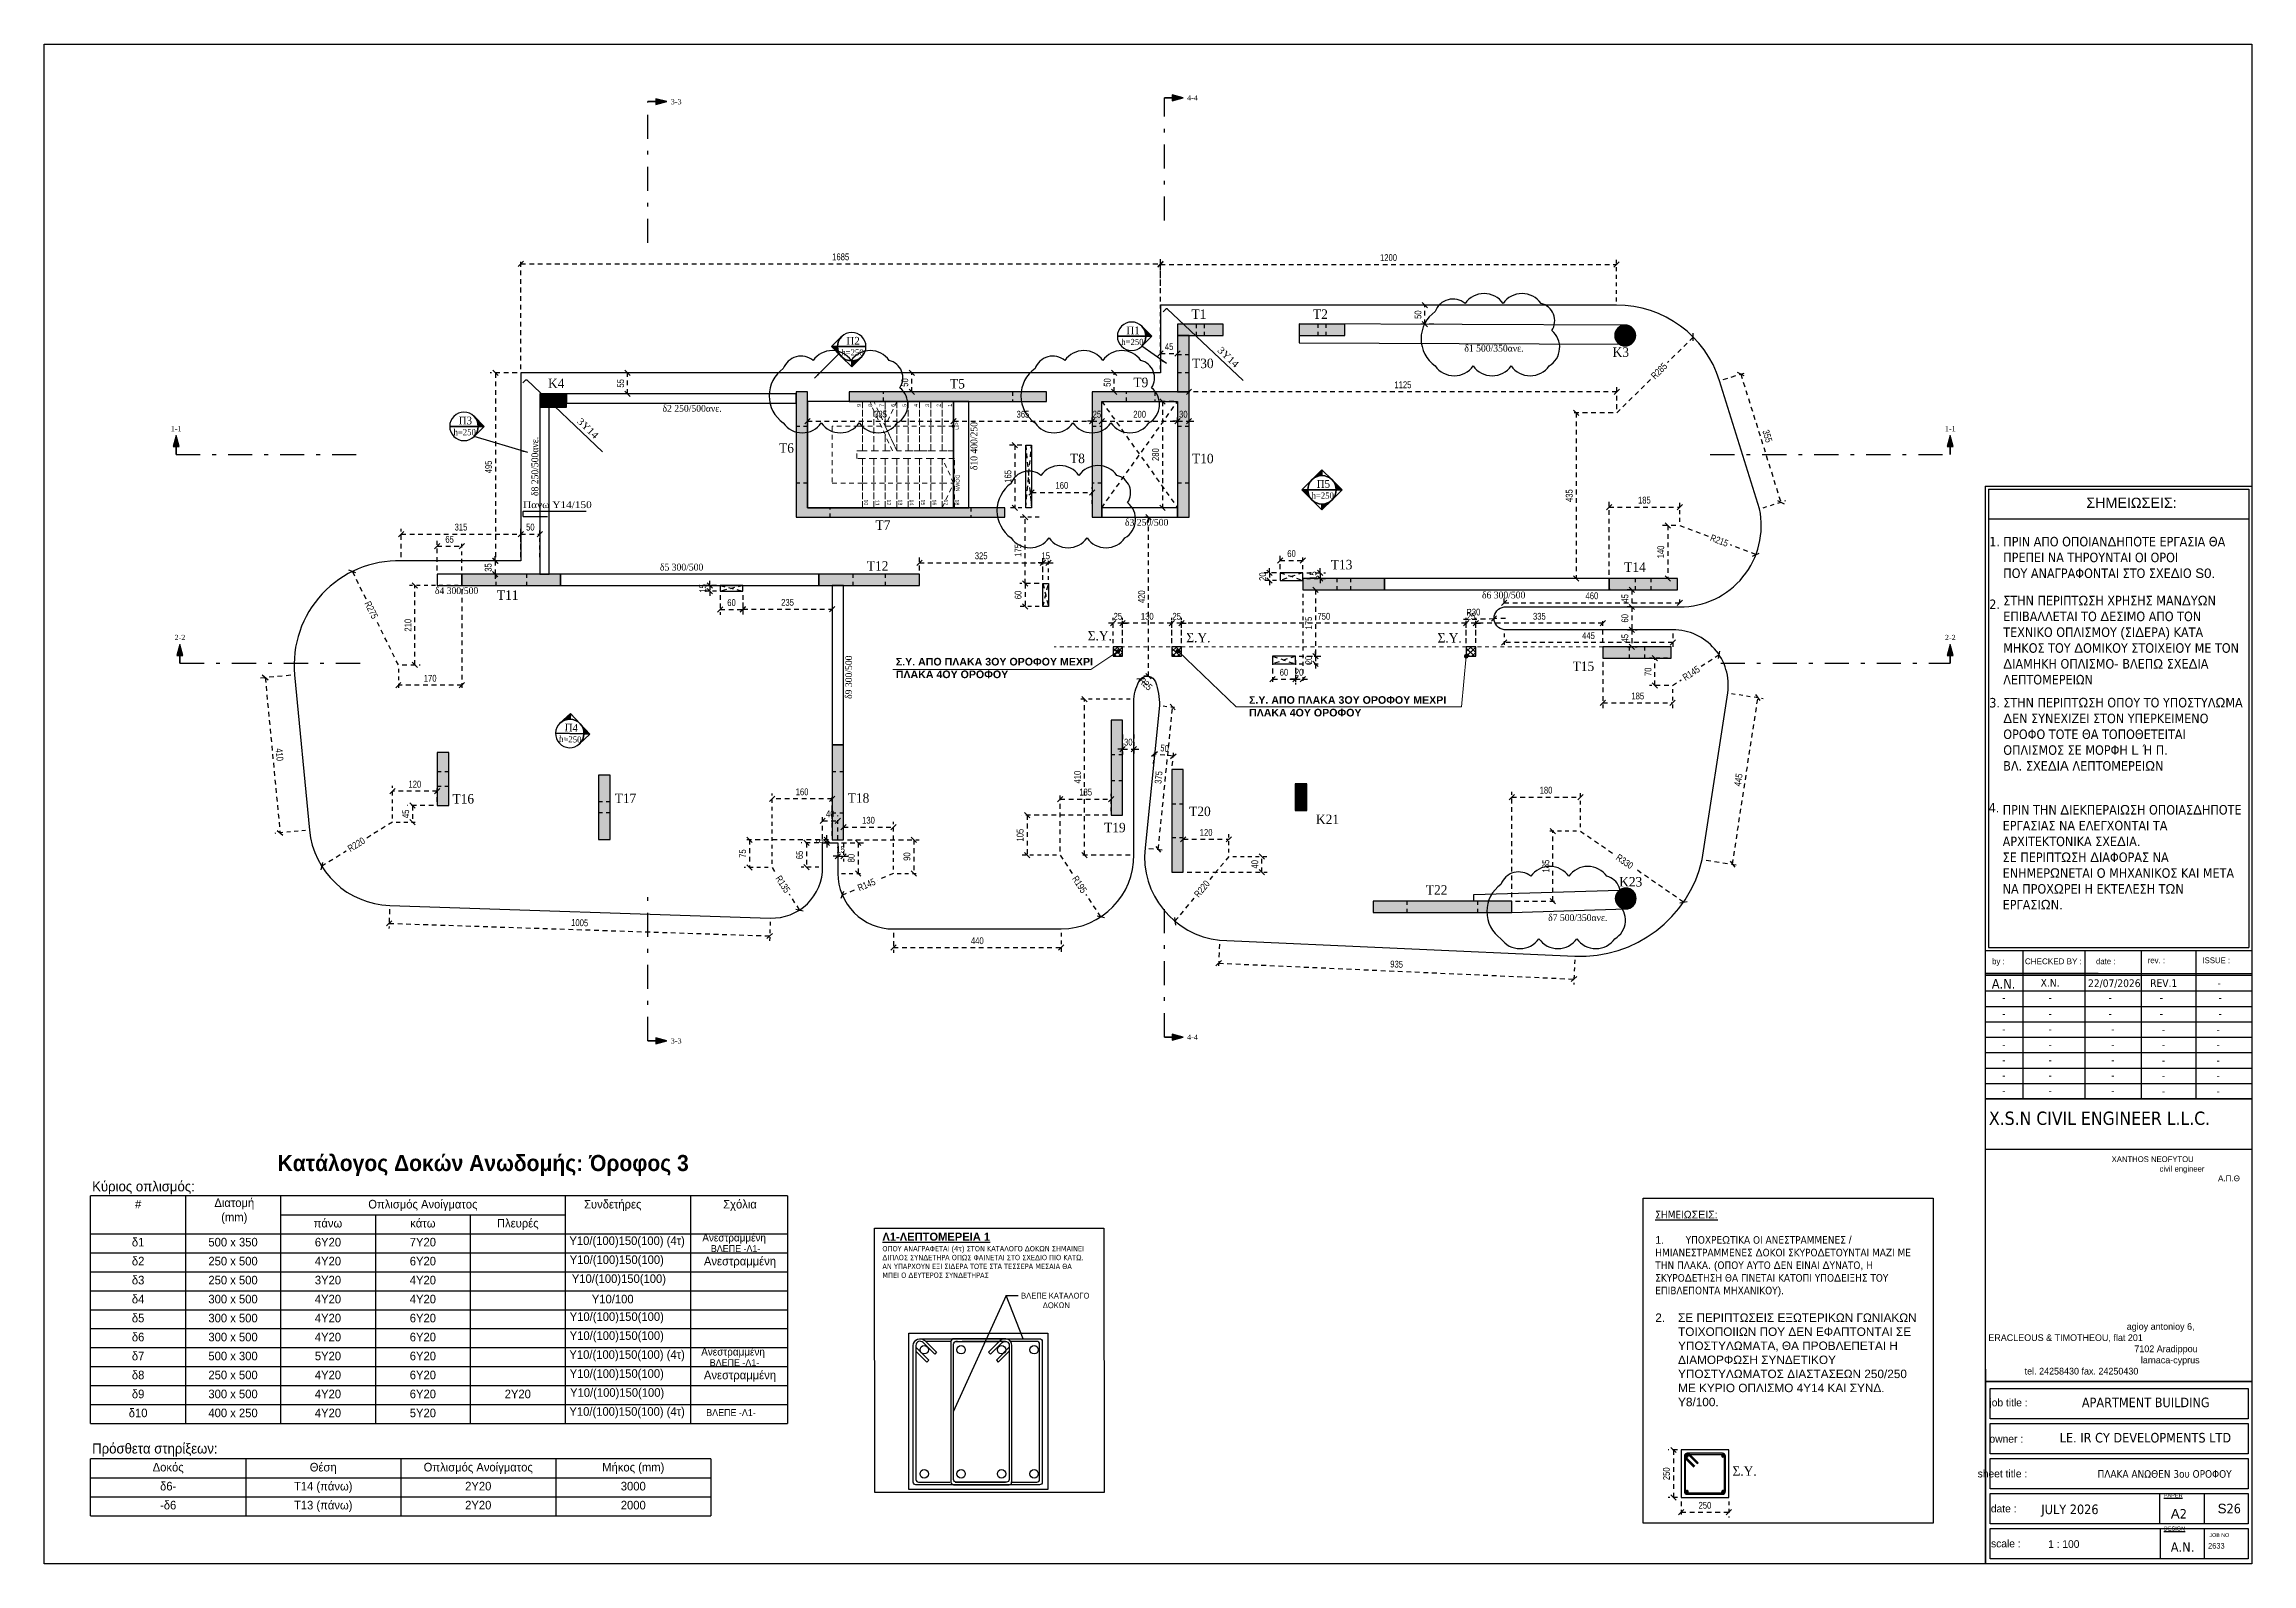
# Model space of a CAD drawing. Header units: millimetres. Extents: x -2171 to 1563, y -1758 to -1505.
# Drawn here: x -232.7 to -174.5, y -1630.3 to -1590.2 of the extents above; entities that cross this region are included whole.
import ezdxf
from ezdxf.enums import TextEntityAlignment as Align

# ---------------------------------------------------------------- set-up
doc = ezdxf.new("R2010")
doc.units = ezdxf.units.MM
doc.header["$PDMODE"] = 32
for name, pattern in [('DASHDOT', [25.4, 12.7, -6.35, 0, -6.35]), ('DASHED2', [0.375, 0.25, -0.125]), ('DOT', [0.025, 0, -0.025]), ('HIDDEN', [0.375, 0.25, -0.125]), ('HIDDEN2', [0.1875, 0.125, -0.0625])]:
    doc.linetypes.add(name, pattern=pattern)
doc.layers.get('Defpoints').update_dxf_attribs({"color": 6})
for name, color, linetype in [('-S-A3 PAGE', 3, 'Continuous'), ('-S_TEXT', 3, 'Continuous'), ('AM_5', 7, 'Continuous'), ('ANOIGMATA', 7, 'Continuous'), ('athinas comments', 10, 'Continuous'), ('Col_Det_1', 7, 'Continuous'), ('Col_Det_3', 7, 'Continuous'), ('Col_Det_Fill_3', 7, 'Continuous'), ('DIASTASEIS', 7, 'Continuous'), ('Fill_Col', 7, 'Continuous'), ('Fill_Col_1', 8, 'Continuous'), ('Geo_Beam', 7, 'Continuous'), ('Geo_Beam_0', 94, 'Continuous'), ('Geo_Col', 7, 'Continuous'), ('Geo_Lines', 7, 'Continuous'), ('Lines', 7, 'Continuous'), ('pinakaki', 153, 'Continuous'), ('Rods_Slab_0', 7, 'Continuous'), ('Sect_Line_Symbol', 7, 'Continuous'), ('STAIRS', 9, 'Continuous'), ('SY', 94, 'Continuous'), ('Text_Beam', 7, 'Continuous'), ('Text_Col_-1', 7, 'Continuous'), ('Text_Col_1', 7, 'Continuous'), ('Text_Reinf_Slab_0', 7, 'Continuous'), ('Text_Slab', 7, 'Continuous'), ('Texts', 7, 'Continuous')]:
    doc.layers.add(name, color=color, linetype=linetype)
doc.layers.add('A-ANNO-DIMS', color=1, linetype='Continuous', lineweight=9)
doc.layers.add('TEXT', color=20, linetype='Continuous', lineweight=13)
doc.styles.add('1-100', font='arial.ttf', dxfattribs={"width": 0.8})
doc.styles.add('ag', font='arial.ttf', dxfattribs={"height": 0.25})
doc.styles.add('GENERATED_STYLE_1', font='arial.ttf')
doc.styles.add('S1Arl27188_b_934_161', font='arial.ttf', dxfattribs={"width": 0.933629, "height": 2.71875})
doc.styles.add('S1Arl31900_b_934_161', font='arial.ttf', dxfattribs={"width": 0.933629, "height": 3.19})
doc.styles.add('S1Arl51040_B_934_161', font='', dxfattribs={"width": 0.933629, "height": 5.104})
doc.styles.add('S1TmsNwRmn1088_b_934_161', font='times.ttf', dxfattribs={"width": 0.933629, "height": 0.10875})
doc.styles.add('S1TmsNwRmn11_b_1089_161', font='times.ttf', dxfattribs={"width": 1.089234, "height": 0.001087})
doc.styles.add('S1TmsNwRmn11_b_934_161', font='times.ttf', dxfattribs={"width": 0.933629, "height": 0.001087})
doc.styles.add('S1TmsNwRmn1359_b_934_161', font='times.ttf', dxfattribs={"width": 0.933629, "height": 0.135937})
doc.styles.get("Standard").update_dxf_attribs({"font": 'tahoma.ttf'})
doc.styles.get('S1Arl51040_B_934_161').set_extended_font_data('Arial', bold=True)
doc.dimstyles.new('CHRISTOFOROS', dxfattribs={"dimscale": 0.2, "dimtxt": 0.25, "dimasz": 0.6, "dimexe": 0, "dimexo": 0, "dimgap": 0, "dimtad": 0, "dimdec": 0, "dimlfac": 100, "dimzin": 0, "dimdsep": 46, "dimtxsty": 'ag', "dimblk": 'ARCHTICK', "dimcen": 0, "dimclrd": 256, "dimclre": 256, "dimclrt": 1, "dimaunit": 1, "dimadec": 0, "dimazin": 0, "dimtfac": 1, "dimtdec": 0, "dimtofl": 0, "dimtmove": 0, "dimatfit": 3, "dimfxl": 1, "dimtolj": 1, "dimtzin": 0, "dimlwd": -1, "dimlwe": -1, "dimarcsym": 0})
doc.dimstyles.new('Copy of 1-100', dxfattribs={"dimtxt": 0.18, "dimasz": 0.14, "dimexe": 0.14, "dimexo": 0.1, "dimgap": 0.09, "dimtad": 1, "dimdec": 0, "dimlfac": 100, "dimrnd": 5, "dimzin": 5, "dimdsep": 46, "dimtxsty": '1-100', "dimblk": 'OBLIQUE', "dimcen": 0.09, "dimclrd": 1, "dimclre": 1, "dimclrt": 2, "dimadec": 0, "dimazin": 0, "dimtfac": 1, "dimtdec": 0, "dimtix": 1, "dimtmove": 2, "dimatfit": 3, "dimfxl": 5, "dimfxlon": 1, "dimtolj": 1, "dimtzin": 5, "dimarcsym": 0})
doc.dimstyles.new('dim 1-20', dxfattribs={"dimtxt": 0.18, "dimasz": 0.14, "dimexe": 0.14, "dimexo": 0.1, "dimgap": 0.09, "dimtad": 1, "dimdec": 0, "dimlfac": 200, "dimzin": 5, "dimdsep": 46, "dimtxsty": '1-100', "dimblk": 'OBLIQUE', "dimcen": 0.09, "dimclrd": 1, "dimclre": 1, "dimclrt": 2, "dimadec": 0, "dimazin": 0, "dimtfac": 1, "dimtdec": 0, "dimtix": 1, "dimtmove": 2, "dimatfit": 3, "dimldrblk": 'OBLIQUE', "dimfxl": 5, "dimfxlon": 1, "dimtolj": 1, "dimtzin": 5, "dimarcsym": 0})

msp = doc.modelspace()

# ---------------------------------------------------------------- texts
at = {"layer": '-S_TEXT', "char_height": 0.2, "attachment_point": 1}
for insert in [(-210.2507, -1606.4221, 0), (-200.9465, -1607.4312, 0)]:
    msp.add_mtext_dynamic_manual_height_columns('\\A1;{\\fArial|b1|i0|c161|p34;Σ.Υ. ΑΠΟ ΠΛΑΚΑ \\fArial|b1|i0|c0|p34;3\\fArial|b1|i0|c161|p34;ΟΥ ΟΡΟΦΟΥ ΜΕΧΡΙ \\PΠΛΑΚΑ \\fArial|b1|i0|c0|p34;4\\fArial|b1|i0|c161|p34;ΟΥ ΟΡΟΦΟΥ}', width=9.978535, gutter_width=1.2, heights=[1.0598], dxfattribs=dict(at, insert=insert))
at = {"layer": '-S_TEXT', "linetype": 'Continuous', "ltscale": 0.5, "insert": (-190.2469, -1620.9912), "char_height": 0.2, "attachment_point": 1}
msp.add_mtext_dynamic_manual_height_columns('{\\LΣΗΜΕΙ\\fArial|b0|i0|c186|p34;Ω\\fArial|b0|i0|c161|p34;ΣΕΙΣ\\fArial|b0|i0|c186|p34;:\\P\\l\\P\\pi-0.6,l0.6,t0.6;1.^I}ΥΠΟΧΡΕ{\\fArial|b0|i0|c186|p34;Ω}ΤΙΚΑ ΟΙ ΑΝΕΣΤΡΑΜΜΕΝΕΣ {\\fArial|b0|i0|c186|p34;/ }ΗΜΙΑΝΕΣΤΡΑΜΜΕΝΕΣ {\\fArial|b0|i0|c186|p34;Δ}ΟΚΟΙ ΣΚΥΡΟ{\\fArial|b0|i0|c186|p34;Δ}ΕΤΟΥΝΤΑΙ ΜΑΖΙ ΜΕ ΤΗΝ ΠΛΑΚΑ{\\fArial|b0|i0|c186|p34;. (}ΟΠΟΥ ΑΥΤΟ {\\fArial|b0|i0|c186|p34;Δ}ΕΝ ΕΙΝΑΙ {\\fArial|b0|i0|c186|p34;Δ}ΥΝΑΤΟ{\\fArial|b0|i0|c186|p34;, }Η ΣΚΥΡΟ{\\fArial|b0|i0|c186|p34;Δ}ΕΤΗΣΗ ΘΑ ΓΙΝΕΤΑΙ ΚΑΤΟΠΙ ΥΠΟ{\\fArial|b0|i0|c186|p34;Δ}ΕΙΞΗΣ ΤΟΥ ΕΠΙΒΛΕΠΟΝΤΑ ΜΗΧΑΝΙΚΟΥ{\\fArial|b0|i0|c186|p34;).\\P\\pi0,l0,tz;\\A1;\\fArial|b0|i0|c161|p34;\\H1.11111x;\\P\\pi-0.6,l0.6,t0.6;2.^IΣΕ ΠΕΡΙΠΤ\\fArial|b0|i0|c186|p34;Ω\\fArial|b0|i0|c161|p34;ΣΕΙΣ ΕΞ\\fArial|b0|i0|c186|p34;Ω\\fArial|b0|i0|c161|p34;ΤΕΡΙΚ\\fArial|b0|i0|c186|p34;Ω\\fArial|b0|i0|c161|p34;Ν Γ\\fArial|b0|i0|c186|p34;Ω\\fArial|b0|i0|c161|p34;ΝΙΑΚ\\fArial|b0|i0|c186|p34;Ω\\fArial|b0|i0|c161|p34;Ν ΤΟΙΧΟΠΟΙΙ\\fArial|b0|i0|c186|p34;Ω\\fArial|b0|i0|c161|p34;Ν ΠΟΥ \\fArial|b0|i0|c186|p34;Δ\\fArial|b0|i0|c161|p34;ΕΝ ΕΦΑΠΤΟΝΤΑΙ ΣΕ ΥΠΟΣΤΥΛ\\fArial|b0|i0|c186|p34;Ω\\fArial|b0|i0|c161|p34;ΜΑΤΑ\\fArial|b0|i0|c186|p34;, \\fArial|b0|i0|c161|p34;ΘΑ ΠΡΟΒΛΕΠΕΤΑΙ Η \\fArial|b0|i0|c186|p34;Δ\\fArial|b0|i0|c161|p34;ΙΑΜΟΡΦ\\fArial|b0|i0|c186|p34;Ω\\fArial|b0|i0|c161|p34;ΣΗ ΣΥΝ\\fArial|b0|i0|c186|p34;Δ\\fArial|b0|i0|c161|p34;ΕΤΙΚΟΥ ΥΠΟΣΤΥΛ\\fArial|b0|i0|c186|p34;Ω\\fArial|b0|i0|c161|p34;ΜΑΤΟΣ \\fArial|b0|i0|c186|p34;Δ\\fArial|b0|i0|c161|p34;ΙΑΣΤΑΣΕ\\fArial|b0|i0|c186|p34;Ω\\fArial|b0|i0|c161|p34;Ν \\fArial|b0|i0|c186|p34;250/250\\fArial|b0|i0|c161|p34; ΜΕ ΚΥΡΙΟ ΟΠΛΙΣΜΟ \\fArial|b0|i0|c186|p34;4\\fArial|b0|i0|c161|p34;Υ\\fArial|b0|i0|c186|p34;14\\fArial|b0|i0|c161|p34; ΚΑΙ ΣΥΝ\\fArial|b0|i0|c186|p34;Δ. \\fArial|b0|i0|c161|p34;Υ\\fArial|b0|i0|c186|p34;8/100.}', width=7.052977, gutter_width=1, heights=[0], dxfattribs=at)
at = {"layer": '-S_TEXT', "ltscale": 5, "insert": (-175.4361, -1628.7101), "char_height": 0.252344, "attachment_point": 1}
msp.add_mtext_dynamic_manual_height_columns('{\\fArial|b0|i0|c186|p34;S}26', width=10.893157, gutter_width=1, heights=[0], dxfattribs=at)
at = {"layer": '-S_TEXT', "ltscale": 5, "insert": (-179.9757, -1629.6709), "char_height": 0.201875, "width": 3.338181, "attachment_point": 1}
msp.add_mtext('{\\fBankGothic Lt BT|b0|i0|c161|p34;\\C7; 1 : \\fBankGothic Lt BT|b0|i0|c0|p34;10\\fBankGothic Lt BT|b0|i0|c161|p34;0}', dxfattribs=at)
at = {"layer": 'A-ANNO-DIMS', "color": 7, "linetype": 'Continuous', "insert": (-178.5972, -1627.8249), "char_height": 0.2, "width": 4.491897, "attachment_point": 1}
msp.add_mtext('ΠΛΑΚΑ ΑΝΩΘΕΝ 3ου ΟΡΟΦΟΥ', dxfattribs=at)
at = {"layer": 'Sect_Line_Symbol', "color": 2, "style": 'S1TmsNwRmn1359_b_934_161', "width": 0.933629}
for s, p in [('3-3', (-216.1775, -1591.7652)), ('4-4', (-202.5775, -1591.6652)), ('3-3', (-216.1775, -1616.5152)), ('4-4', (-202.5775, -1616.4152))]:
    msp.add_text(s, height=0.13594, dxfattribs=at).set_placement(p, align=Align.MIDDLE_LEFT)
for s, p in [('1-1', (-229.2061, -1600.3152)), ('1-1', (-182.4775, -1600.3152)), ('2-2', (-229.1061, -1605.8152)), ('2-2', (-182.4775, -1605.8152))]:
    msp.add_text(s, height=0.13594, dxfattribs=at).set_placement(p, align=Align.TOP_CENTER)
at = {"layer": 'STAIRS', "color": 8, "linetype": 'HIDDEN2', "lineweight": 13, "char_height": 0.1, "attachment_point": 4, "style": 'GENERATED_STYLE_1'}
for s, insert, rotation in [('\\A1;9', (-211.2223, -1599.8065), 90), ('\\A1;8', (-210.9223, -1599.8065), 90), ('\\A1;7', (-210.6232, -1599.8065), 90), ('\\A1;6', (-210.3223, -1599.8065), 90), ('\\A1;5', (-210.0223, -1599.8065), 90), ('\\A1;4', (-209.7232, -1599.8065), 90), ('\\A1;3', (-209.4223, -1599.8065), 90), ('\\A1;2', (-209.1232, -1599.8065), 90), ('\\A1;1', (-208.8232, -1599.8065), 90), ('\\A1;UP', (-208.6323, -1600.4105), 90), ('\\A1;DOWN', (-208.6226, -1601.5981), 270), ('\\A1;10', (-211.0326, -1602.2477), 270), ('\\A1;11', (-210.7317, -1602.2579), 270), ('\\A1;12', (-210.4317, -1602.2477), 270), ('\\A1;13', (-210.1326, -1602.2477), 270), ('\\A1;14', (-209.8317, -1602.2477), 270), ('\\A1;15', (-209.5326, -1602.2477), 270), ('\\A1;16', (-209.2326, -1602.2477), 270), ('\\A1;17', (-208.9317, -1602.2477), 270), ('\\A1;18', (-208.6326, -1602.2477), 270)]:
    msp.add_mtext(s, dxfattribs=dict(at, insert=insert, rotation=rotation))
at = {"layer": 'Text_Beam', "color": 3, "style": 'S1TmsNwRmn1088_b_934_161', "width": 0.933629}
for s, rotation, p in [(' δ1 500/350ανε.', 360, (-195.3388, -1598.3523)), (' δ10 400/250', 90, (-208.1024, -1601.539)), (' δ8 250/500ανε.', 90, (-219.6679, -1602.22)), (' δ6 300/500', 360, (-194.8742, -1604.8548)), (' δ9 300/500', 90, (-211.4025, -1607.5663))]:
    msp.add_text(s, height=0.18, rotation=rotation, dxfattribs=at).set_placement(p)
for s, p in [(' δ2 250/500ανε.', (-216.4585, -1599.9375)), (' δ3 250/500', (-204.2776, -1602.9402)), (' δ5 300/500', (-216.5257, -1604.1205)), (' δ4 300/500', (-222.4535, -1604.7402)), (' δ7 500/350ανε.', (-193.1322, -1613.3552))]:
    msp.add_text(s, height=0.18, dxfattribs=at).set_placement(p)
at = {"layer": 'Text_Col_-1', "color": 200, "style": 'S1TmsNwRmn11_b_934_161', "width": 0.933629}
for s, p in [('T1', (-202.463, -1597.4889)), ('T2', (-199.2612, -1597.49)), ('K3', (-191.3697, -1598.491)), ('T9', (-203.9914, -1599.2875)), ('T30', (-202.4477, -1598.7871)), ('K4', (-219.4108, -1599.3146)), ('T5', (-208.8223, -1599.3227)), ('T6', (-213.3251, -1601.0161)), ('T8', (-205.6617, -1601.2902)), ('T10', (-202.4473, -1601.2937)), ('T7', (-210.7844, -1603.0484)), ('T12', (-211.0135, -1604.1238)), ('T13', (-198.7922, -1604.0894)), ('T14', (-191.0662, -1604.1554)), ('T11', (-220.7566, -1604.8927)), ('T15', (-192.4237, -1606.7679)), ('T16', (-221.9268, -1610.2591)), ('T17', (-217.6537, -1610.2465)), ('T18', (-211.5161, -1610.2388)), ('T20', (-202.5238, -1610.5911)), ('K21', (-199.1835, -1610.8018)), ('T19', (-204.7633, -1611.0179)), ('T22', (-196.2893, -1612.6612)), ('K23', (-191.1965, -1612.4458))]:
    msp.add_text(s, height=0.25, dxfattribs=at).set_placement(p)
at = {"layer": 'Text_Col_1', "color": 200, "style": 'S1TmsNwRmn11_b_934_161', "width": 0.933629}
for p in [(-205.1946, -1605.962), (-202.5991, -1606.0126), (-195.9808, -1606.02), (-188.2128, -1627.9734)]:
    msp.add_text('Σ.Υ.', height=0.25, dxfattribs=at).set_placement(p)
at = {"layer": 'Text_Reinf_Slab_0', "color": 7, "style": 'S1TmsNwRmn11_b_1089_161', "width": 1.089234}
for p in [(-201.7935, -1598.334), (-218.6599, -1600.2101)]:
    msp.add_text('3Y14', height=0.18, rotation=316.449041, dxfattribs=at).set_placement(p)
msp.add_text('Πανω Y14/150', height=0.18, dxfattribs=at).set_placement((-220.0682, -1602.475))
at = {"layer": 'Text_Slab', "color": 174, "style": 'S1TmsNwRmn1359_b_934_161', "width": 0.933629}
for s, p in [('   Π1', (-204.3937, -1597.8942, 14.775)), ('   Π2', (-211.7656, -1598.1678, 14.775)), ('   Π3', (-221.9798, -1600.2699)), ('   Π5', (-199.3799, -1601.9415))]:
    msp.add_text(s, height=0.20391, dxfattribs=at).set_placement(p)
at = {"layer": 'Text_Slab', "color": 5, "style": 'S1TmsNwRmn1088_b_934_161', "width": 0.933629}
for p in [(-211.6864, -1598.4528, 14.775), (-204.3146, -1598.1792, 14.775), (-221.9007, -1600.5549), (-199.3008, -1602.2265)]:
    msp.add_text('h=250', height=0.16312, dxfattribs=at).set_placement(p)
at = {"layer": 'Text_Slab', "color": 174, "style": 'S1TmsNwRmn1359_b_934_161', "width": 0.933629}
msp.add_text('   Π4', height=0.20391, rotation=358.105457, dxfattribs=at).set_placement((-219.1914, -1608.3491, 9.85))
at = {"layer": 'Text_Slab', "color": 5, "style": 'S1TmsNwRmn1088_b_934_161', "width": 0.933629}
msp.add_text('h=250', height=0.16312, rotation=358.105457, dxfattribs=at).set_placement((-219.1217, -1608.6366, 9.85))
at = {"layer": 'Texts', "color": 7, "style": 'S1Arl27188_b_934_161', "width": 0.933629}
for s, height, p in [('#', 0.2266, (-230.2068, -1620.9303)), ('Οπλισμός Ανοίγματος', 0.226562, (-222.7068, -1620.9303)), ('Συνδετήρες', 0.22656, (-217.7068, -1620.9303)), ('Σχόλια', 0.22656, (-214.3548, -1620.9303)), ('δ1', 0.22656, (-230.2068, -1621.9303)), ('500 x 350', 0.22656, (-227.7068, -1621.9303)), ('πάνω', 0.22656, (-225.2068, -1621.4303)), ('6Y20', 0.22656, (-225.2068, -1621.9303)), ('7Y20', 0.22656, (-222.7068, -1621.9303)), ('κάτω', 0.22656, (-222.7068, -1621.4303)), ('Πλευρές', 0.22656, (-220.2068, -1621.4303)), ('Ανεστραμμένη', 0.2, (-214.508, -1621.7993)), ('δ2', 0.22656, (-230.2068, -1622.4303)), ('250 x 500', 0.22656, (-227.7068, -1622.4303)), ('4Y20', 0.22656, (-225.2068, -1622.4303)), ('6Y20', 0.22656, (-222.7068, -1622.4303)), ('Ανεστραμμένη', 0.226562, (-214.3548, -1622.4303)), ('δ3', 0.22656, (-230.2068, -1622.9303)), ('250 x 500', 0.22656, (-227.7068, -1622.9303)), ('3Y20', 0.22656, (-225.2068, -1622.9303)), ('4Y20', 0.22656, (-222.7068, -1622.9303)), ('δ4', 0.22656, (-230.2068, -1623.4303)), ('300 x 500', 0.22656, (-227.7068, -1623.4303)), ('4Y20', 0.22656, (-225.2068, -1623.4303)), ('4Y20', 0.22656, (-222.7068, -1623.4303)), ('Y10/100', 0.22656, (-217.7068, -1623.4303)), ('δ5', 0.22656, (-230.2068, -1623.9303)), ('300 x 500', 0.22656, (-227.7068, -1623.9303)), ('4Y20', 0.22656, (-225.2068, -1623.9303)), ('6Y20', 0.22656, (-222.7068, -1623.9303)), ('δ6', 0.22656, (-230.2068, -1624.4303)), ('300 x 500', 0.22656, (-227.7068, -1624.4303)), ('4Y20', 0.22656, (-225.2068, -1624.4303)), ('6Y20', 0.22656, (-222.7068, -1624.4303)), ('Ανεστραμμένη', 0.2, (-214.5373, -1624.8059)), ('δ7', 0.22656, (-230.2068, -1624.9303)), ('δ8', 0.22656, (-230.2068, -1625.4303)), ('500 x 300', 0.22656, (-227.7068, -1624.9303)), ('250 x 500', 0.22656, (-227.7068, -1625.4303)), ('4Y20', 0.22656, (-225.2068, -1625.4303)), ('5Y20', 0.22656, (-225.2068, -1624.9303)), ('6Y20', 0.22656, (-222.7068, -1624.9303)), ('6Y20', 0.22656, (-222.7068, -1625.4303)), ('Ανεστραμμένη', 0.226562, (-214.3548, -1625.4303)), ('δ9', 0.22656, (-230.2068, -1625.9303)), ('300 x 500', 0.22656, (-227.7068, -1625.9303)), ('4Y20', 0.22656, (-225.2068, -1625.9303)), ('6Y20', 0.22656, (-222.7068, -1625.9303)), ('2Y20', 0.22656, (-220.2068, -1625.9303)), ('δ10', 0.22656, (-230.2068, -1626.4303)), ('400 x 250', 0.22656, (-227.7068, -1626.4303)), ('4Y20', 0.22656, (-225.2068, -1626.4303)), ('5Y20', 0.22656, (-222.7068, -1626.4303)), ('Δοκός', 0.22656, (-229.4152, -1627.8596)), ('δ6-', 0.22656, (-229.4152, -1628.3596)), ('Τ14 (πάνω)', 0.22656, (-225.3318, -1628.3596)), ('Θέση', 0.22656, (-225.3318, -1627.8596)), ('Οπλισμός Ανοίγματος', 0.226562, (-221.2485, -1627.8596)), ('2Y20', 0.22656, (-221.2485, -1628.3596)), ('Μήκος (mm)', 0.22656, (-217.1652, -1627.8596)), ('3000', 0.22656, (-217.1652, -1628.3596)), ('-δ6', 0.22656, (-229.4152, -1628.8596)), ('Τ13 (πάνω)', 0.22656, (-225.3318, -1628.8596)), ('2Y20', 0.22656, (-221.2485, -1628.8596)), ('2000', 0.22656, (-217.1652, -1628.8596))]:
    msp.add_text(s, height=height, dxfattribs=at).set_placement(p, align=Align.CENTER)
at = {"layer": 'Texts', "color": 7}
for s, insert, char_height, width, attachment_point, style in [('Κατάλογος Δοκών Ανωδομής: Όροφος 3', (-221.1191, -1619.5191), 0.425333, 20.55, 2, 'S1Arl51040_B_934_161'), ('Κύριος οπλισμός:^M^J', (-231.4176, -1620.2133), 0.265833, 20.55, 1, 'S1Arl31900_b_934_161'), ('Διατομή^M^J(mm)', (-227.6734, -1620.666), 0.226562, 2.5, 2, 'S1Arl27188_b_934_161'), ('Y10/(100)150(100) (4τ)', (-217.3276, -1621.666), 0.226562, 4.637964, 2, 'S1Arl27188_b_934_161'), ('Y10/(100)150(100)', (-217.6001, -1622.166), 0.226562, 2.5, 2, 'S1Arl27188_b_934_161'), ('ΒΛΕΠΕ -Λ1-', (-214.4694, -1621.8955), 0.18, 2.45, 2, 'S1Arl27188_b_934_161'), ('Y10/(100)150(100)', (-217.5439, -1622.666), 0.226562, 2.5, 2, 'S1Arl27188_b_934_161'), ('Y10/(100)150(100)', (-217.6001, -1623.666), 0.226562, 2.5, 2, 'S1Arl27188_b_934_161'), ('Y10/(100)150(100)', (-217.6001, -1624.166), 0.226562, 2.5, 2, 'S1Arl27188_b_934_161'), ('Y10/(100)150(100) (4τ)', (-217.3276, -1624.666), 0.226562, 4.637964, 2, 'S1Arl27188_b_934_161'), ('Y10/(100)150(100)', (-217.6001, -1625.166), 0.226562, 2.5, 2, 'S1Arl27188_b_934_161'), ('ΒΛΕΠΕ -Λ1-', (-214.4987, -1624.9021), 0.18, 2.45, 2, 'S1Arl27188_b_934_161'), ('Y10/(100)150(100)', (-217.5903, -1625.666), 0.226562, 2.5, 2, 'S1Arl27188_b_934_161'), ('Y10/(100)150(100) (4τ)', (-217.3276, -1626.166), 0.226562, 4.637964, 2, 'S1Arl27188_b_934_161'), ('ΒΛΕΠΕ -Λ1-', (-214.5912, -1626.2177), 0.18, 2.45, 2, 'S1Arl27188_b_934_161'), ('^M^JΠρόσθετα στηρίξεων:^M^J', (-231.4176, -1626.678), 0.265833, 20.55, 1, 'S1Arl31900_b_934_161')]:
    msp.add_mtext(s, dxfattribs=dict(at, insert=insert, char_height=char_height, width=width, attachment_point=attachment_point, style=style))

# ---------------------------------------------------------------- blocks, each defined once
blk = doc.blocks.new('Label_Όροφος 3-RC_XSN2633_2018')
at = {"layer": 'Text_Slab'}
for points in [[(-0.177, -0.177, -0.198912), (-0.25, 0), (-0.354, 0)], [(-0.177, 0.177, -0.198912), (0, 0.25), (0, 0.354)], [(0.177, 0.177, -0.198912), (0.25, 0), (0.354, 0)], [(0.177, -0.177, -0.198912), (0, -0.25), (0, -0.354)]]:
    blk.add_hatch(color=174, dxfattribs=at).paths.add_polyline_path(points)
at = {"layer": 'Text_Slab', "color": 174}
for points in [[(-0.25, 0, -0.198912), (-0.177, 0.177), (-0.354, 0)], [(-0.177, -0.177, -0.198912), (-0.25, 0), (-0.354, 0)], [(-0.25, 0, 0.414214), (0, -0.25, 0.414214), (0.25, 0, 0.414214), (0, 0.25, 0.414214)], [(-0.177, 0.177, -0.198912), (0, 0.25), (0, 0.354)], [(0, 0.25, -0.198912), (0.177, 0.177), (0, 0.354)], [(0.177, 0.177, -0.198912), (0.25, 0), (0.354, 0)], [(0.25, 0, -0.198912), (0.177, -0.177), (0.354, 0)], [(0, -0.25, -0.198912), (-0.177, -0.177), (0, -0.354)], [(0.177, -0.177, -0.198912), (0, -0.25), (0, -0.354)]]:
    blk.add_lwpolyline(points, format="xyb", close=True, dxfattribs=at)
blk.add_lwpolyline([(0.25, 0), (-0.25, 0)], close=True, dxfattribs=at)
blk = doc.blocks.new('Label_Όροφος 3-RC_XSN2633_2019')
at = {"layer": 'Text_Slab'}
for points in [[(-0.171, 0.183, -0.198912), (0.008, 0.25), (0.012, 0.353)], [(0.183, 0.171, -0.198912), (0.25, -0.008), (0.353, -0.012)]]:
    blk.add_hatch(color=174, dxfattribs=at).paths.add_polyline_path(points)
at = {"layer": 'Text_Slab', "color": 174}
for points in [[(-0.25, 0.008, 0.414214), (-0.008, -0.25, 0.414214), (0.25, -0.008, 0.414214), (0.008, 0.25, 0.414214)], [(-0.171, 0.183, -0.198912), (0.008, 0.25), (0.012, 0.353)], [(0.008, 0.25, -0.198912), (0.183, 0.171), (0.012, 0.353)], [(0.183, 0.171, -0.198912), (0.25, -0.008), (0.353, -0.012)], [(0.25, -0.008, -0.198912), (0.171, -0.183), (0.353, -0.012)]]:
    blk.add_lwpolyline(points, format="xyb", close=True, dxfattribs=at)
blk.add_lwpolyline([(0.25, -0.008), (-0.25, 0.008)], close=True, dxfattribs=at)
blk = doc.blocks.new('Label_Όροφος 3-RC_XSN2633_2020')
at = {"layer": 'Text_Slab'}
blk.add_hatch(color=174, dxfattribs=at).paths.add_polyline_path([(0.177, 0.177, -0.198912), (0.25, 0), (0.354, 0)])
at = {"layer": 'Text_Slab', "color": 174}
for points in [[(-0.25, 0, 0.414214), (0, -0.25, 0.414214), (0.25, 0, 0.414214), (0, 0.25, 0.414214)], [(0.177, 0.177, -0.198912), (0.25, 0), (0.354, 0)], [(0.25, 0, -0.198912), (0.177, -0.177), (0.354, 0)]]:
    blk.add_lwpolyline(points, format="xyb", close=True, dxfattribs=at)
blk.add_lwpolyline([(0.25, 0), (-0.25, 0)], close=True, dxfattribs=at)
blk = doc.blocks.new('Label_Όροφος 3-RC_XSN2633_2021')
at = {"layer": 'Text_Slab'}
for points in [[(-0.177, -0.177, -0.198912), (-0.25, 0), (-0.354, 0)], [(0.177, -0.177, -0.198912), (0, -0.25), (0, -0.354)]]:
    blk.add_hatch(color=174, dxfattribs=at).paths.add_polyline_path(points)
at = {"layer": 'Text_Slab', "color": 174}
for points in [[(-0.25, 0, -0.198912), (-0.177, 0.177), (-0.354, 0)], [(-0.177, -0.177, -0.198912), (-0.25, 0), (-0.354, 0)], [(-0.25, 0, 0.414214), (0, -0.25, 0.414214), (0.25, 0, 0.414214), (0, 0.25, 0.414214)], [(0, -0.25, -0.198912), (-0.177, -0.177), (0, -0.354)], [(0.177, -0.177, -0.198912), (0, -0.25), (0, -0.354)]]:
    blk.add_lwpolyline(points, format="xyb", close=True, dxfattribs=at)
blk.add_lwpolyline([(0.25, 0), (-0.25, 0)], close=True, dxfattribs=at)
blk = doc.blocks.new('_Oblique')
at = {"color": 0, "linetype": 'ByBlock', "lineweight": -2}
blk.add_line((-0.5, -0.5), (0.5, 0.5), dxfattribs=at)
blk = doc.blocks.new('*D256')
at = {"layer": 'A-ANNO-DIMS', "color": 1, "linetype": 'HIDDEN', "lineweight": -2, "ltscale": 0.5, "transparency": 16777216}
blk.add_line((-202.928, -1599.665), (-203.367, -1599.665), dxfattribs=at)
at = {"layer": 'A-ANNO-DIMS', "color": 1, "linetype": 'DASHED2', "lineweight": -2, "ltscale": 0.5, "transparency": 16777216}
blk.add_line((-203.227, -1599.665), (-203.227, -1602.465), dxfattribs=at)
at = {"layer": 'A-ANNO-DIMS', "color": 1, "linetype": 'HIDDEN2', "lineweight": -2, "ltscale": 0.5, "transparency": 16777216}
blk.add_line((-202.928, -1602.465), (-203.367, -1602.465), dxfattribs=at)
at = {"layer": 'Defpoints', "color": 0, "ltscale": 0.5, "transparency": 16777216}
for p in [(-202.828, -1599.665), (-203.227, -1602.465), (-202.828, -1602.465)]:
    blk.add_point(p, dxfattribs=at)
at = {"layer": 'A-ANNO-DIMS', "color": 1, "lineweight": -2, "ltscale": 0.5, "transparency": 16777216, "xscale": 0.14, "yscale": 0.14, "zscale": 0.14}
for p, rotation in [((-203.227, -1599.665), 90), ((-203.227, -1602.465), 270)]:
    blk.add_blockref('_Oblique', p, dxfattribs=dict(at, rotation=rotation))
at = {"layer": 'A-ANNO-DIMS', "color": 2, "ltscale": 0.5, "transparency": 16777216, "insert": (-203.409, -1601.065), "char_height": 0.18, "attachment_point": 5, "rotation": 90, "style": '1-100'}
blk.add_mtext('\\A1;280', dxfattribs=at)
blk = doc.blocks.new('*D257')
at = {"layer": 'A-ANNO-DIMS', "color": 1, "linetype": 'HIDDEN', "lineweight": -2, "ltscale": 0.5, "transparency": 16777216}
blk.add_line((-212.578, -1600.156), (-212.578, -1600.325), dxfattribs=at)
at = {"layer": 'A-ANNO-DIMS', "color": 1, "linetype": 'DASHED2', "lineweight": -2, "ltscale": 0.5, "transparency": 16777216}
blk.add_line((-212.578, -1600.185), (-208.727, -1600.185), dxfattribs=at)
at = {"layer": 'A-ANNO-DIMS', "color": 1, "linetype": 'HIDDEN2', "lineweight": -2, "ltscale": 0.5, "transparency": 16777216}
blk.add_line((-208.727, -1600.156), (-208.727, -1600.325), dxfattribs=at)
at = {"layer": 'Defpoints', "color": 0, "ltscale": 0.5, "transparency": 16777216}
for p in [(-212.578, -1600.056), (-208.727, -1600.056), (-208.727, -1600.185)]:
    blk.add_point(p, dxfattribs=at)
at = {"layer": 'A-ANNO-DIMS', "color": 1, "lineweight": -2, "ltscale": 0.5, "transparency": 16777216, "xscale": 0.14, "yscale": 0.14, "zscale": 0.14, "rotation": 180}
blk.add_blockref('_Oblique', (-212.578, -1600.185), dxfattribs=at)
at = {"layer": 'A-ANNO-DIMS', "color": 1, "lineweight": -2, "ltscale": 0.5, "transparency": 16777216, "xscale": 0.14, "yscale": 0.14, "zscale": 0.14}
blk.add_blockref('_Oblique', (-208.727, -1600.185), dxfattribs=at)
at = {"layer": 'A-ANNO-DIMS', "color": 2, "ltscale": 0.5, "transparency": 16777216, "insert": (-210.652, -1600.003), "char_height": 0.18, "attachment_point": 5, "style": '1-100'}
blk.add_mtext('\\A1;385', dxfattribs=at)
blk = doc.blocks.new('*D258')
at = {"layer": 'A-ANNO-DIMS', "color": 1, "linetype": 'HIDDEN', "lineweight": -2, "ltscale": 0.5, "transparency": 16777216}
blk.add_line((-208.727, -1600.156), (-208.727, -1600.325), dxfattribs=at)
at = {"layer": 'A-ANNO-DIMS', "color": 1, "linetype": 'DASHED2', "lineweight": -2, "ltscale": 0.5, "transparency": 16777216}
blk.add_line((-208.727, -1600.185), (-205.078, -1600.185), dxfattribs=at)
at = {"layer": 'A-ANNO-DIMS', "color": 1, "linetype": 'HIDDEN2', "lineweight": -2, "ltscale": 0.5, "transparency": 16777216}
blk.add_line((-205.078, -1600.215), (-205.078, -1600.045), dxfattribs=at)
at = {"layer": 'Defpoints', "color": 0, "ltscale": 0.5, "transparency": 16777216}
for p in [(-208.727, -1600.056), (-205.078, -1600.185), (-205.078, -1600.315)]:
    blk.add_point(p, dxfattribs=at)
at = {"layer": 'A-ANNO-DIMS', "color": 1, "lineweight": -2, "ltscale": 0.5, "transparency": 16777216, "xscale": 0.14, "yscale": 0.14, "zscale": 0.14, "rotation": 180}
blk.add_blockref('_Oblique', (-208.727, -1600.185), dxfattribs=at)
at = {"layer": 'A-ANNO-DIMS', "color": 1, "lineweight": -2, "ltscale": 0.5, "transparency": 16777216, "xscale": 0.14, "yscale": 0.14, "zscale": 0.14}
blk.add_blockref('_Oblique', (-205.078, -1600.185), dxfattribs=at)
at = {"layer": 'A-ANNO-DIMS', "color": 2, "ltscale": 0.5, "transparency": 16777216, "insert": (-206.902, -1600.003), "char_height": 0.18, "attachment_point": 5, "style": '1-100'}
blk.add_mtext('\\A1;365', dxfattribs=at)
blk = doc.blocks.new('*D259')
at = {"layer": 'A-ANNO-DIMS', "color": 1, "linetype": 'DASHED2', "lineweight": -2, "ltscale": 0.5, "transparency": 16777216}
for p, q in [((-205.078, -1600.185), (-205.218, -1600.185)), ((-205.078, -1600.185), (-204.828, -1600.185)), ((-204.828, -1600.185), (-204.688, -1600.185))]:
    blk.add_line(p, q, dxfattribs=at)
at = {"layer": 'A-ANNO-DIMS', "color": 1, "linetype": 'HIDDEN', "lineweight": -2, "ltscale": 0.5, "transparency": 16777216}
blk.add_line((-205.078, -1600.215), (-205.078, -1600.045), dxfattribs=at)
at = {"layer": 'A-ANNO-DIMS', "color": 1, "linetype": 'HIDDEN2', "lineweight": -2, "ltscale": 0.5, "transparency": 16777216}
blk.add_line((-204.828, -1600.215), (-204.828, -1600.045), dxfattribs=at)
at = {"layer": 'Defpoints', "color": 0, "ltscale": 0.5, "transparency": 16777216}
for p in [(-204.828, -1600.185), (-205.078, -1600.315), (-204.828, -1600.315)]:
    blk.add_point(p, dxfattribs=at)
at = {"layer": 'A-ANNO-DIMS', "color": 1, "lineweight": -2, "ltscale": 0.5, "transparency": 16777216, "xscale": 0.14, "yscale": 0.14, "zscale": 0.14}
blk.add_blockref('_Oblique', (-205.078, -1600.185), dxfattribs=at)
at = {"layer": 'A-ANNO-DIMS', "color": 1, "lineweight": -2, "ltscale": 0.5, "transparency": 16777216, "xscale": 0.14, "yscale": 0.14, "zscale": 0.14, "rotation": 180}
blk.add_blockref('_Oblique', (-204.828, -1600.185), dxfattribs=at)
at = {"layer": 'A-ANNO-DIMS', "color": 2, "ltscale": 0.5, "transparency": 16777216, "insert": (-204.953, -1600.003), "char_height": 0.18, "attachment_point": 5, "style": '1-100'}
blk.add_mtext('\\A1;25', dxfattribs=at)
blk = doc.blocks.new('*D260')
at = {"layer": 'A-ANNO-DIMS', "color": 1, "linetype": 'HIDDEN', "lineweight": -2, "ltscale": 0.5, "transparency": 16777216}
blk.add_line((-204.828, -1600.215), (-204.828, -1600.045), dxfattribs=at)
at = {"layer": 'A-ANNO-DIMS', "color": 1, "linetype": 'DASHED2', "lineweight": -2, "ltscale": 0.5, "transparency": 16777216}
blk.add_line((-204.828, -1600.185), (-202.828, -1600.185), dxfattribs=at)
at = {"layer": 'A-ANNO-DIMS', "color": 1, "linetype": 'HIDDEN2', "lineweight": -2, "ltscale": 0.5, "transparency": 16777216}
blk.add_line((-202.828, -1600.215), (-202.828, -1600.045), dxfattribs=at)
at = {"layer": 'Defpoints', "color": 0, "ltscale": 0.5, "transparency": 16777216}
for p in [(-202.828, -1600.185), (-204.828, -1600.315), (-202.828, -1600.315)]:
    blk.add_point(p, dxfattribs=at)
at = {"layer": 'A-ANNO-DIMS', "color": 1, "lineweight": -2, "ltscale": 0.5, "transparency": 16777216, "xscale": 0.14, "yscale": 0.14, "zscale": 0.14, "rotation": 180}
blk.add_blockref('_Oblique', (-204.828, -1600.185), dxfattribs=at)
at = {"layer": 'A-ANNO-DIMS', "color": 1, "lineweight": -2, "ltscale": 0.5, "transparency": 16777216, "xscale": 0.14, "yscale": 0.14, "zscale": 0.14}
blk.add_blockref('_Oblique', (-202.828, -1600.185), dxfattribs=at)
at = {"layer": 'A-ANNO-DIMS', "color": 2, "ltscale": 0.5, "transparency": 16777216, "insert": (-203.828, -1600.003), "char_height": 0.18, "attachment_point": 5, "style": '1-100'}
blk.add_mtext('\\A1;200', dxfattribs=at)
blk = doc.blocks.new('*D261')
at = {"layer": 'A-ANNO-DIMS', "color": 1, "linetype": 'DASHED2', "lineweight": -2, "ltscale": 0.5, "transparency": 16777216}
for p, q in [((-202.828, -1600.185), (-202.968, -1600.185)), ((-202.828, -1600.185), (-202.528, -1600.185)), ((-202.528, -1600.185), (-202.388, -1600.185))]:
    blk.add_line(p, q, dxfattribs=at)
at = {"layer": 'A-ANNO-DIMS', "color": 1, "linetype": 'HIDDEN', "lineweight": -2, "ltscale": 0.5, "transparency": 16777216}
blk.add_line((-202.828, -1600.215), (-202.828, -1600.045), dxfattribs=at)
at = {"layer": 'A-ANNO-DIMS', "color": 1, "linetype": 'HIDDEN2', "lineweight": -2, "ltscale": 0.5, "transparency": 16777216}
blk.add_line((-202.528, -1600.215), (-202.528, -1600.045), dxfattribs=at)
at = {"layer": 'Defpoints', "color": 0, "ltscale": 0.5, "transparency": 16777216}
for p in [(-202.528, -1600.185), (-202.828, -1600.315), (-202.528, -1600.315)]:
    blk.add_point(p, dxfattribs=at)
at = {"layer": 'A-ANNO-DIMS', "color": 1, "lineweight": -2, "ltscale": 0.5, "transparency": 16777216, "xscale": 0.14, "yscale": 0.14, "zscale": 0.14}
blk.add_blockref('_Oblique', (-202.828, -1600.185), dxfattribs=at)
at = {"layer": 'A-ANNO-DIMS', "color": 1, "lineweight": -2, "ltscale": 0.5, "transparency": 16777216, "xscale": 0.14, "yscale": 0.14, "zscale": 0.14, "rotation": 180}
blk.add_blockref('_Oblique', (-202.528, -1600.185), dxfattribs=at)
at = {"layer": 'A-ANNO-DIMS', "color": 2, "ltscale": 0.5, "transparency": 16777216, "insert": (-202.678, -1600.003), "char_height": 0.18, "attachment_point": 5, "style": '1-100'}
blk.add_mtext('\\A1;30', dxfattribs=at)
blk = doc.blocks.new('*D266')
at = {"layer": 'A-ANNO-DIMS', "color": 1, "linetype": 'HIDDEN', "lineweight": -2, "ltscale": 0.5, "transparency": 16777216}
blk.add_line((-214.877, -1604.765), (-214.877, -1605.289), dxfattribs=at)
at = {"layer": 'A-ANNO-DIMS', "color": 1, "linetype": 'HIDDEN2', "lineweight": -2, "ltscale": 0.5, "transparency": 16777216}
blk.add_line((-214.277, -1604.765), (-214.277, -1605.289), dxfattribs=at)
at = {"layer": 'A-ANNO-DIMS', "color": 1, "linetype": 'DASHED2', "lineweight": -2, "ltscale": 0.5, "transparency": 16777216}
blk.add_line((-214.877, -1605.149), (-214.277, -1605.149), dxfattribs=at)
at = {"layer": 'Defpoints', "color": 0, "ltscale": 0.5, "transparency": 16777216}
for p in [(-214.877, -1604.665), (-214.277, -1604.665), (-214.277, -1605.149)]:
    blk.add_point(p, dxfattribs=at)
at = {"layer": 'A-ANNO-DIMS', "color": 1, "lineweight": -2, "ltscale": 0.5, "transparency": 16777216, "xscale": 0.14, "yscale": 0.14, "zscale": 0.14, "rotation": 180}
blk.add_blockref('_Oblique', (-214.877, -1605.149), dxfattribs=at)
at = {"layer": 'A-ANNO-DIMS', "color": 1, "lineweight": -2, "ltscale": 0.5, "transparency": 16777216, "xscale": 0.14, "yscale": 0.14, "zscale": 0.14}
blk.add_blockref('_Oblique', (-214.277, -1605.149), dxfattribs=at)
at = {"layer": 'A-ANNO-DIMS', "color": 2, "ltscale": 0.5, "transparency": 16777216, "insert": (-214.577, -1604.967), "char_height": 0.18, "attachment_point": 5, "style": '1-100'}
blk.add_mtext('\\A1;60', dxfattribs=at)
blk = doc.blocks.new('*D267')
at = {"layer": 'A-ANNO-DIMS', "color": 1, "linetype": 'HIDDEN', "lineweight": -2, "ltscale": 0.5, "transparency": 16777216}
blk.add_line((-214.977, -1604.515), (-215.29, -1604.515), dxfattribs=at)
at = {"layer": 'A-ANNO-DIMS', "color": 1, "linetype": 'HIDDEN2', "lineweight": -2, "ltscale": 0.5, "transparency": 16777216}
blk.add_line((-214.977, -1604.665), (-215.29, -1604.665), dxfattribs=at)
at = {"layer": 'A-ANNO-DIMS', "color": 1, "linetype": 'DASHED2', "lineweight": -2, "ltscale": 0.5, "transparency": 16777216}
for p, q in [((-215.15, -1604.515), (-215.15, -1604.375)), ((-215.15, -1604.515), (-215.15, -1604.665)), ((-215.15, -1604.665), (-215.15, -1604.805))]:
    blk.add_line(p, q, dxfattribs=at)
at = {"layer": 'Defpoints', "color": 0, "ltscale": 0.5, "transparency": 16777216}
for p in [(-215.15, -1604.665), (-214.877, -1604.515), (-214.877, -1604.665)]:
    blk.add_point(p, dxfattribs=at)
at = {"layer": 'A-ANNO-DIMS', "color": 1, "lineweight": -2, "ltscale": 0.5, "transparency": 16777216, "xscale": 0.14, "yscale": 0.14, "zscale": 0.14}
for p, rotation in [((-215.15, -1604.515), 270), ((-215.15, -1604.665), 90)]:
    blk.add_blockref('_Oblique', p, dxfattribs=dict(at, rotation=rotation))
at = {"layer": 'A-ANNO-DIMS', "color": 2, "ltscale": 0.5, "transparency": 16777216, "insert": (-215.332, -1604.59), "char_height": 0.18, "attachment_point": 5, "rotation": 90, "style": '1-100'}
blk.add_mtext('\\A1;15', dxfattribs=at)
blk = doc.blocks.new('*D262')
at = {"layer": 'A-ANNO-DIMS', "color": 1, "linetype": 'HIDDEN', "lineweight": -2, "ltscale": 0.5, "transparency": 16777216}
blk.add_line((-214.277, -1604.765), (-214.277, -1605.282), dxfattribs=at)
at = {"layer": 'A-ANNO-DIMS', "color": 1, "linetype": 'HIDDEN2', "lineweight": -2, "ltscale": 0.5, "transparency": 16777216}
blk.add_line((-211.927, -1604.763), (-211.927, -1605.282), dxfattribs=at)
at = {"layer": 'A-ANNO-DIMS', "color": 1, "linetype": 'DASHED2', "lineweight": -2, "ltscale": 0.5, "transparency": 16777216}
blk.add_line((-214.277, -1605.142), (-211.927, -1605.142), dxfattribs=at)
at = {"layer": 'Defpoints', "color": 0, "ltscale": 0.5, "transparency": 16777216}
for p in [(-214.277, -1604.665), (-211.927, -1604.663), (-211.927, -1605.142)]:
    blk.add_point(p, dxfattribs=at)
at = {"layer": 'A-ANNO-DIMS', "color": 1, "lineweight": -2, "ltscale": 0.5, "transparency": 16777216, "xscale": 0.14, "yscale": 0.14, "zscale": 0.14, "rotation": 180}
blk.add_blockref('_Oblique', (-214.277, -1605.142), dxfattribs=at)
at = {"layer": 'A-ANNO-DIMS', "color": 1, "lineweight": -2, "ltscale": 0.5, "transparency": 16777216, "xscale": 0.14, "yscale": 0.14, "zscale": 0.14}
blk.add_blockref('_Oblique', (-211.927, -1605.142), dxfattribs=at)
at = {"layer": 'A-ANNO-DIMS', "color": 2, "ltscale": 0.5, "transparency": 16777216, "insert": (-213.102, -1604.96), "char_height": 0.18, "attachment_point": 5, "style": '1-100'}
blk.add_mtext('\\A1;235', dxfattribs=at)
blk = doc.blocks.new('*D268')
at = {"layer": 'A-ANNO-DIMS', "color": 1, "linetype": 'HIDDEN', "lineweight": -2, "ltscale": 0.5, "transparency": 16777216}
blk.add_line((-209.628, -1604.115), (-209.628, -1603.775), dxfattribs=at)
at = {"layer": 'A-ANNO-DIMS', "color": 1, "linetype": 'DASHED2', "lineweight": -2, "ltscale": 0.5, "transparency": 16777216}
blk.add_line((-209.628, -1603.915), (-206.377, -1603.915), dxfattribs=at)
at = {"layer": 'A-ANNO-DIMS', "color": 1, "linetype": 'HIDDEN2', "lineweight": -2, "ltscale": 0.5, "transparency": 16777216}
blk.add_line((-206.377, -1604.365), (-206.377, -1603.775), dxfattribs=at)
at = {"layer": 'Defpoints', "color": 0, "ltscale": 0.5, "transparency": 16777216}
for p in [(-209.628, -1604.215), (-206.377, -1603.915), (-206.377, -1604.465)]:
    blk.add_point(p, dxfattribs=at)
at = {"layer": 'A-ANNO-DIMS', "color": 1, "lineweight": -2, "ltscale": 0.5, "transparency": 16777216, "xscale": 0.14, "yscale": 0.14, "zscale": 0.14, "rotation": 180}
blk.add_blockref('_Oblique', (-209.628, -1603.915), dxfattribs=at)
at = {"layer": 'A-ANNO-DIMS', "color": 1, "lineweight": -2, "ltscale": 0.5, "transparency": 16777216, "xscale": 0.14, "yscale": 0.14, "zscale": 0.14}
blk.add_blockref('_Oblique', (-206.377, -1603.915), dxfattribs=at)
at = {"layer": 'A-ANNO-DIMS', "color": 2, "ltscale": 0.5, "transparency": 16777216, "insert": (-208.002, -1603.733), "char_height": 0.18, "attachment_point": 5, "style": '1-100'}
blk.add_mtext('\\A1;325', dxfattribs=at)
blk = doc.blocks.new('*D269')
at = {"layer": 'A-ANNO-DIMS', "color": 1, "linetype": 'DASHED2', "lineweight": -2, "ltscale": 0.5, "transparency": 16777216}
for p, q in [((-206.377, -1603.915), (-206.517, -1603.915)), ((-206.377, -1603.915), (-206.227, -1603.915)), ((-206.227, -1603.915), (-206.087, -1603.915))]:
    blk.add_line(p, q, dxfattribs=at)
at = {"layer": 'A-ANNO-DIMS', "color": 1, "linetype": 'HIDDEN', "lineweight": -2, "ltscale": 0.5, "transparency": 16777216}
blk.add_line((-206.377, -1604.365), (-206.377, -1603.775), dxfattribs=at)
at = {"layer": 'A-ANNO-DIMS', "color": 1, "linetype": 'HIDDEN2', "lineweight": -2, "ltscale": 0.5, "transparency": 16777216}
blk.add_line((-206.227, -1604.365), (-206.227, -1603.775), dxfattribs=at)
at = {"layer": 'Defpoints', "color": 0, "ltscale": 0.5, "transparency": 16777216}
for p in [(-206.227, -1603.915), (-206.377, -1604.465), (-206.227, -1604.465)]:
    blk.add_point(p, dxfattribs=at)
at = {"layer": 'A-ANNO-DIMS', "color": 1, "lineweight": -2, "ltscale": 0.5, "transparency": 16777216, "xscale": 0.14, "yscale": 0.14, "zscale": 0.14}
blk.add_blockref('_Oblique', (-206.377, -1603.915), dxfattribs=at)
at = {"layer": 'A-ANNO-DIMS', "color": 1, "lineweight": -2, "ltscale": 0.5, "transparency": 16777216, "xscale": 0.14, "yscale": 0.14, "zscale": 0.14, "rotation": 180}
blk.add_blockref('_Oblique', (-206.227, -1603.915), dxfattribs=at)
at = {"layer": 'A-ANNO-DIMS', "color": 2, "ltscale": 0.5, "transparency": 16777216, "insert": (-206.302, -1603.733), "char_height": 0.18, "attachment_point": 5, "style": '1-100'}
blk.add_mtext('\\A1;15', dxfattribs=at)
blk = doc.blocks.new('*D263')
at = {"layer": 'A-ANNO-DIMS', "color": 1, "linetype": 'HIDDEN2', "lineweight": -2, "ltscale": 0.5, "transparency": 16777216}
blk.add_line((-206.477, -1602.715), (-206.987, -1602.715), dxfattribs=at)
at = {"layer": 'A-ANNO-DIMS', "color": 1, "linetype": 'DASHED2', "lineweight": -2, "ltscale": 0.5, "transparency": 16777216}
blk.add_line((-206.847, -1604.465), (-206.847, -1602.715), dxfattribs=at)
at = {"layer": 'A-ANNO-DIMS', "color": 1, "linetype": 'HIDDEN', "lineweight": -2, "ltscale": 0.5, "transparency": 16777216}
blk.add_line((-206.477, -1604.465), (-206.987, -1604.465), dxfattribs=at)
at = {"layer": 'Defpoints', "color": 0, "ltscale": 0.5, "transparency": 16777216}
for p in [(-206.847, -1602.715), (-206.377, -1602.715), (-206.377, -1604.465)]:
    blk.add_point(p, dxfattribs=at)
at = {"layer": 'A-ANNO-DIMS', "color": 1, "lineweight": -2, "ltscale": 0.5, "transparency": 16777216, "xscale": 0.14, "yscale": 0.14, "zscale": 0.14}
for p, rotation in [((-206.847, -1602.715), 90), ((-206.847, -1604.465), 270)]:
    blk.add_blockref('_Oblique', p, dxfattribs=dict(at, rotation=rotation))
at = {"layer": 'A-ANNO-DIMS', "color": 2, "ltscale": 0.5, "transparency": 16777216, "insert": (-207.029, -1603.59), "char_height": 0.18, "attachment_point": 5, "rotation": 90, "style": '1-100'}
blk.add_mtext('\\A1;175', dxfattribs=at)
blk = doc.blocks.new('*D270')
at = {"layer": 'A-ANNO-DIMS', "color": 1, "linetype": 'HIDDEN', "lineweight": -2, "ltscale": 0.5, "transparency": 16777216}
blk.add_line((-206.477, -1604.465), (-206.987, -1604.465), dxfattribs=at)
at = {"layer": 'A-ANNO-DIMS', "color": 1, "linetype": 'DASHED2', "lineweight": -2, "ltscale": 0.5, "transparency": 16777216}
blk.add_line((-206.847, -1604.465), (-206.847, -1605.065), dxfattribs=at)
at = {"layer": 'A-ANNO-DIMS', "color": 1, "linetype": 'HIDDEN2', "lineweight": -2, "ltscale": 0.5, "transparency": 16777216}
blk.add_line((-206.477, -1605.065), (-206.987, -1605.065), dxfattribs=at)
at = {"layer": 'Defpoints', "color": 0, "ltscale": 0.5, "transparency": 16777216}
for p in [(-206.377, -1604.465), (-206.847, -1605.065), (-206.377, -1605.065)]:
    blk.add_point(p, dxfattribs=at)
at = {"layer": 'A-ANNO-DIMS', "color": 1, "lineweight": -2, "ltscale": 0.5, "transparency": 16777216, "xscale": 0.14, "yscale": 0.14, "zscale": 0.14}
for p, rotation in [((-206.847, -1604.465), 90), ((-206.847, -1605.065), 270)]:
    blk.add_blockref('_Oblique', p, dxfattribs=dict(at, rotation=rotation))
at = {"layer": 'A-ANNO-DIMS', "color": 2, "ltscale": 0.5, "transparency": 16777216, "insert": (-207.029, -1604.765), "char_height": 0.18, "attachment_point": 5, "rotation": 90, "style": '1-100'}
blk.add_mtext('\\A1;60', dxfattribs=at)
blk = doc.blocks.new('*D271')
at = {"layer": 'A-ANNO-DIMS', "color": 1, "linetype": 'HIDDEN', "lineweight": -2, "ltscale": 0.5, "transparency": 16777216}
blk.add_line((-200.127, -1604.08), (-200.127, -1603.717), dxfattribs=at)
at = {"layer": 'A-ANNO-DIMS', "color": 1, "linetype": 'DASHED2', "lineweight": -2, "ltscale": 0.5, "transparency": 16777216}
blk.add_line((-200.127, -1603.857), (-199.527, -1603.857), dxfattribs=at)
at = {"layer": 'A-ANNO-DIMS', "color": 1, "linetype": 'HIDDEN2', "lineweight": -2, "ltscale": 0.5, "transparency": 16777216}
blk.add_line((-199.527, -1604.08), (-199.527, -1603.717), dxfattribs=at)
at = {"layer": 'Defpoints', "color": 0, "ltscale": 0.5, "transparency": 16777216}
for p in [(-200.127, -1604.18), (-199.527, -1603.857), (-199.527, -1604.18)]:
    blk.add_point(p, dxfattribs=at)
at = {"layer": 'A-ANNO-DIMS', "color": 1, "lineweight": -2, "ltscale": 0.5, "transparency": 16777216, "xscale": 0.14, "yscale": 0.14, "zscale": 0.14, "rotation": 180}
blk.add_blockref('_Oblique', (-200.127, -1603.857), dxfattribs=at)
at = {"layer": 'A-ANNO-DIMS', "color": 1, "lineweight": -2, "ltscale": 0.5, "transparency": 16777216, "xscale": 0.14, "yscale": 0.14, "zscale": 0.14}
blk.add_blockref('_Oblique', (-199.527, -1603.857), dxfattribs=at)
at = {"layer": 'A-ANNO-DIMS', "color": 2, "ltscale": 0.5, "transparency": 16777216, "insert": (-199.827, -1603.675), "char_height": 0.18, "attachment_point": 5, "style": '1-100'}
blk.add_mtext('\\A1;60', dxfattribs=at)
blk = doc.blocks.new('*D264')
at = {"layer": 'A-ANNO-DIMS', "color": 1, "linetype": 'HIDDEN', "lineweight": -2, "ltscale": 0.5, "transparency": 16777216}
blk.add_line((-199.427, -1604.18), (-198.933, -1604.18), dxfattribs=at)
at = {"layer": 'A-ANNO-DIMS', "color": 1, "linetype": 'DASHED2', "lineweight": -2, "ltscale": 0.5, "transparency": 16777216}
for p, q in [((-199.073, -1604.18), (-199.073, -1604.04)), ((-199.073, -1604.18), (-199.073, -1604.33)), ((-199.073, -1604.33), (-199.073, -1604.47))]:
    blk.add_line(p, q, dxfattribs=at)
at = {"layer": 'A-ANNO-DIMS', "color": 1, "linetype": 'HIDDEN2', "lineweight": -2, "ltscale": 0.5, "transparency": 16777216}
blk.add_line((-199.428, -1604.33), (-198.933, -1604.33), dxfattribs=at)
at = {"layer": 'Defpoints', "color": 0, "ltscale": 0.5, "transparency": 16777216}
for p in [(-199.527, -1604.18), (-199.528, -1604.33), (-199.073, -1604.33)]:
    blk.add_point(p, dxfattribs=at)
at = {"layer": 'A-ANNO-DIMS', "color": 1, "lineweight": -2, "ltscale": 0.5, "transparency": 16777216, "xscale": 0.14, "yscale": 0.14, "zscale": 0.14}
for p, rotation in [((-199.073, -1604.18), 270), ((-199.073, -1604.33), 90)]:
    blk.add_blockref('_Oblique', p, dxfattribs=dict(at, rotation=rotation))
at = {"layer": 'A-ANNO-DIMS', "color": 2, "ltscale": 0.5, "transparency": 16777216, "insert": (-199.255, -1604.255), "char_height": 0.18, "attachment_point": 5, "rotation": 90, "style": '1-100'}
blk.add_mtext('\\A1;15', dxfattribs=at)
blk = doc.blocks.new('*D272')
at = {"layer": 'A-ANNO-DIMS', "color": 1, "linetype": 'HIDDEN', "lineweight": -2, "ltscale": 0.5, "transparency": 16777216}
blk.add_line((-200.227, -1604.18), (-200.546, -1604.18), dxfattribs=at)
at = {"layer": 'A-ANNO-DIMS', "color": 1, "linetype": 'DASHED2', "lineweight": -2, "ltscale": 0.5, "transparency": 16777216}
for p, q in [((-200.406, -1604.18), (-200.406, -1604.04)), ((-200.406, -1604.18), (-200.406, -1604.38)), ((-200.406, -1604.38), (-200.406, -1604.52))]:
    blk.add_line(p, q, dxfattribs=at)
at = {"layer": 'A-ANNO-DIMS', "color": 1, "linetype": 'HIDDEN2', "lineweight": -2, "ltscale": 0.5, "transparency": 16777216}
blk.add_line((-200.227, -1604.38), (-200.546, -1604.38), dxfattribs=at)
at = {"layer": 'Defpoints', "color": 0, "ltscale": 0.5, "transparency": 16777216}
for p in [(-200.127, -1604.18), (-200.406, -1604.38), (-200.127, -1604.38)]:
    blk.add_point(p, dxfattribs=at)
at = {"layer": 'A-ANNO-DIMS', "color": 1, "lineweight": -2, "ltscale": 0.5, "transparency": 16777216, "xscale": 0.14, "yscale": 0.14, "zscale": 0.14}
for p, rotation in [((-200.406, -1604.18), 270), ((-200.406, -1604.38), 90)]:
    blk.add_blockref('_Oblique', p, dxfattribs=dict(at, rotation=rotation))
at = {"layer": 'A-ANNO-DIMS', "color": 2, "ltscale": 0.5, "transparency": 16777216, "insert": (-200.588, -1604.28), "char_height": 0.18, "attachment_point": 5, "rotation": 90, "style": '1-100'}
blk.add_mtext('\\A1;20', dxfattribs=at)
blk = doc.blocks.new('*D273')
at = {"layer": 'A-ANNO-DIMS', "color": 1, "linetype": 'HIDDEN', "lineweight": -2, "ltscale": 0.5, "transparency": 16777216}
blk.add_line((-200.326, -1606.48), (-200.326, -1607.123), dxfattribs=at)
at = {"layer": 'A-ANNO-DIMS', "color": 1, "linetype": 'HIDDEN2', "lineweight": -2, "ltscale": 0.5, "transparency": 16777216}
blk.add_line((-199.727, -1606.48), (-199.727, -1607.123), dxfattribs=at)
at = {"layer": 'A-ANNO-DIMS', "color": 1, "linetype": 'DASHED2', "lineweight": -2, "ltscale": 0.5, "transparency": 16777216}
blk.add_line((-200.326, -1606.983), (-199.727, -1606.983), dxfattribs=at)
at = {"layer": 'Defpoints', "color": 0, "ltscale": 0.5, "transparency": 16777216}
for p in [(-200.326, -1606.38), (-199.727, -1606.38), (-199.727, -1606.983)]:
    blk.add_point(p, dxfattribs=at)
at = {"layer": 'A-ANNO-DIMS', "color": 1, "lineweight": -2, "ltscale": 0.5, "transparency": 16777216, "xscale": 0.14, "yscale": 0.14, "zscale": 0.14, "rotation": 180}
blk.add_blockref('_Oblique', (-200.326, -1606.983), dxfattribs=at)
at = {"layer": 'A-ANNO-DIMS', "color": 1, "lineweight": -2, "ltscale": 0.5, "transparency": 16777216, "xscale": 0.14, "yscale": 0.14, "zscale": 0.14}
blk.add_blockref('_Oblique', (-199.727, -1606.983), dxfattribs=at)
at = {"layer": 'A-ANNO-DIMS', "color": 2, "ltscale": 0.5, "transparency": 16777216, "insert": (-200.027, -1606.802), "char_height": 0.18, "attachment_point": 5, "style": '1-100'}
blk.add_mtext('\\A1;60', dxfattribs=at)
blk = doc.blocks.new('*D265')
at = {"layer": 'A-ANNO-DIMS', "color": 1, "linetype": 'HIDDEN', "lineweight": -2, "ltscale": 0.5, "transparency": 16777216}
blk.add_line((-199.428, -1604.63), (-199.053, -1604.63), dxfattribs=at)
at = {"layer": 'A-ANNO-DIMS', "color": 1, "linetype": 'DASHED2', "lineweight": -2, "ltscale": 0.5, "transparency": 16777216}
blk.add_line((-199.193, -1604.63), (-199.193, -1606.38), dxfattribs=at)
at = {"layer": 'A-ANNO-DIMS', "color": 1, "linetype": 'HIDDEN2', "lineweight": -2, "ltscale": 0.5, "transparency": 16777216}
blk.add_line((-199.627, -1606.38), (-199.053, -1606.38), dxfattribs=at)
at = {"layer": 'Defpoints', "color": 0, "ltscale": 0.5, "transparency": 16777216}
for p in [(-199.528, -1604.63), (-199.727, -1606.38), (-199.193, -1606.38)]:
    blk.add_point(p, dxfattribs=at)
at = {"layer": 'A-ANNO-DIMS', "color": 1, "lineweight": -2, "ltscale": 0.5, "transparency": 16777216, "xscale": 0.14, "yscale": 0.14, "zscale": 0.14}
for p, rotation in [((-199.193, -1604.63), 90), ((-199.193, -1606.38), 270)]:
    blk.add_blockref('_Oblique', p, dxfattribs=dict(at, rotation=rotation))
at = {"layer": 'A-ANNO-DIMS', "color": 2, "ltscale": 0.5, "transparency": 16777216, "insert": (-199.375, -1605.505), "char_height": 0.18, "attachment_point": 5, "rotation": 90, "style": '1-100'}
blk.add_mtext('\\A1;175', dxfattribs=at)
blk = doc.blocks.new('*D274')
at = {"layer": 'A-ANNO-DIMS', "color": 1, "linetype": 'HIDDEN', "lineweight": -2, "ltscale": 0.5, "transparency": 16777216}
blk.add_line((-199.627, -1606.38), (-199.053, -1606.38), dxfattribs=at)
at = {"layer": 'A-ANNO-DIMS', "color": 1, "linetype": 'HIDDEN2', "lineweight": -2, "ltscale": 0.5, "transparency": 16777216}
blk.add_line((-199.627, -1606.58), (-199.053, -1606.58), dxfattribs=at)
at = {"layer": 'A-ANNO-DIMS', "color": 1, "linetype": 'DASHED2', "lineweight": -2, "ltscale": 0.5, "transparency": 16777216}
for p, q in [((-199.193, -1606.38), (-199.193, -1606.24)), ((-199.193, -1606.38), (-199.193, -1606.58)), ((-199.193, -1606.58), (-199.193, -1606.72))]:
    blk.add_line(p, q, dxfattribs=at)
at = {"layer": 'Defpoints', "color": 0, "ltscale": 0.5, "transparency": 16777216}
for p in [(-199.727, -1606.38), (-199.727, -1606.58), (-199.193, -1606.58)]:
    blk.add_point(p, dxfattribs=at)
at = {"layer": 'A-ANNO-DIMS', "color": 1, "lineweight": -2, "ltscale": 0.5, "transparency": 16777216, "xscale": 0.14, "yscale": 0.14, "zscale": 0.14}
for p, rotation in [((-199.193, -1606.38), 270), ((-199.193, -1606.58), 90)]:
    blk.add_blockref('_Oblique', p, dxfattribs=dict(at, rotation=rotation))
at = {"layer": 'A-ANNO-DIMS', "color": 2, "ltscale": 0.5, "transparency": 16777216, "insert": (-199.375, -1606.48), "char_height": 0.18, "attachment_point": 5, "rotation": 90, "style": '1-100'}
blk.add_mtext('\\A1;20', dxfattribs=at)
blk = doc.blocks.new('*D275')
at = {"layer": 'A-ANNO-DIMS', "color": 1, "linetype": 'HIDDEN2', "lineweight": -2, "ltscale": 0.5, "transparency": 16777216}
blk.add_line((-199.528, -1604.73), (-199.528, -1607.123), dxfattribs=at)
at = {"layer": 'A-ANNO-DIMS', "color": 1, "linetype": 'HIDDEN', "lineweight": -2, "ltscale": 0.5, "transparency": 16777216}
blk.add_line((-199.727, -1606.48), (-199.727, -1607.123), dxfattribs=at)
at = {"layer": 'A-ANNO-DIMS', "color": 1, "linetype": 'DASHED2', "lineweight": -2, "ltscale": 0.5, "transparency": 16777216}
for p, q in [((-199.727, -1606.983), (-199.867, -1606.983)), ((-199.727, -1606.983), (-199.528, -1606.983)), ((-199.528, -1606.983), (-199.388, -1606.983))]:
    blk.add_line(p, q, dxfattribs=at)
at = {"layer": 'Defpoints', "color": 0, "ltscale": 0.5, "transparency": 16777216}
for p in [(-199.528, -1604.63), (-199.727, -1606.38), (-199.528, -1606.983)]:
    blk.add_point(p, dxfattribs=at)
at = {"layer": 'A-ANNO-DIMS', "color": 1, "lineweight": -2, "ltscale": 0.5, "transparency": 16777216, "xscale": 0.14, "yscale": 0.14, "zscale": 0.14}
blk.add_blockref('_Oblique', (-199.727, -1606.983), dxfattribs=at)
at = {"layer": 'A-ANNO-DIMS', "color": 1, "lineweight": -2, "ltscale": 0.5, "transparency": 16777216, "xscale": 0.14, "yscale": 0.14, "zscale": 0.14, "rotation": 180}
blk.add_blockref('_Oblique', (-199.528, -1606.983), dxfattribs=at)
at = {"layer": 'A-ANNO-DIMS', "color": 2, "ltscale": 0.5, "transparency": 16777216, "insert": (-199.628, -1606.802), "char_height": 0.18, "attachment_point": 5, "style": '1-100'}
blk.add_mtext('\\A1;20', dxfattribs=at)
blk = doc.blocks.new('*D276')
at = {"layer": 'A-ANNO-DIMS', "color": 1, "linetype": 'HIDDEN', "lineweight": -2, "ltscale": 0.5, "transparency": 16777216}
blk.add_line((-206.677, -1602.365), (-206.677, -1601.92), dxfattribs=at)
at = {"layer": 'A-ANNO-DIMS', "color": 1, "linetype": 'HIDDEN2', "lineweight": -2, "ltscale": 0.5, "transparency": 16777216}
blk.add_line((-205.078, -1602.365), (-205.078, -1601.92), dxfattribs=at)
at = {"layer": 'A-ANNO-DIMS', "color": 1, "linetype": 'DASHED2', "lineweight": -2, "ltscale": 0.5, "transparency": 16777216}
blk.add_line((-206.677, -1602.06), (-205.078, -1602.06), dxfattribs=at)
at = {"layer": 'Defpoints', "color": 0, "ltscale": 0.5, "transparency": 16777216}
for p in [(-206.677, -1602.465), (-205.078, -1602.06), (-205.078, -1602.465)]:
    blk.add_point(p, dxfattribs=at)
at = {"layer": 'A-ANNO-DIMS', "color": 1, "lineweight": -2, "ltscale": 0.5, "transparency": 16777216, "xscale": 0.14, "yscale": 0.14, "zscale": 0.14, "rotation": 180}
blk.add_blockref('_Oblique', (-206.677, -1602.06), dxfattribs=at)
at = {"layer": 'A-ANNO-DIMS', "color": 1, "lineweight": -2, "ltscale": 0.5, "transparency": 16777216, "xscale": 0.14, "yscale": 0.14, "zscale": 0.14}
blk.add_blockref('_Oblique', (-205.078, -1602.06), dxfattribs=at)
at = {"layer": 'A-ANNO-DIMS', "color": 2, "ltscale": 0.5, "transparency": 16777216, "insert": (-205.877, -1601.878), "char_height": 0.18, "attachment_point": 5, "style": '1-100'}
blk.add_mtext('\\A1;160', dxfattribs=at)
blk = doc.blocks.new('*D277')
at = {"layer": 'A-ANNO-DIMS', "color": 1, "linetype": 'HIDDEN', "lineweight": -2, "ltscale": 0.5, "transparency": 16777216}
blk.add_line((-206.927, -1600.815), (-207.253, -1600.815), dxfattribs=at)
at = {"layer": 'A-ANNO-DIMS', "color": 1, "linetype": 'DASHED2', "lineweight": -2, "ltscale": 0.5, "transparency": 16777216}
blk.add_line((-207.113, -1600.815), (-207.113, -1602.465), dxfattribs=at)
at = {"layer": 'A-ANNO-DIMS', "color": 1, "linetype": 'HIDDEN2', "lineweight": -2, "ltscale": 0.5, "transparency": 16777216}
blk.add_line((-206.927, -1602.465), (-207.253, -1602.465), dxfattribs=at)
at = {"layer": 'Defpoints', "color": 0, "ltscale": 0.5, "transparency": 16777216}
for p in [(-206.827, -1600.815), (-207.113, -1602.465), (-206.827, -1602.465)]:
    blk.add_point(p, dxfattribs=at)
at = {"layer": 'A-ANNO-DIMS', "color": 1, "lineweight": -2, "ltscale": 0.5, "transparency": 16777216, "xscale": 0.14, "yscale": 0.14, "zscale": 0.14}
for p, rotation in [((-207.113, -1600.815), 90), ((-207.113, -1602.465), 270)]:
    blk.add_blockref('_Oblique', p, dxfattribs=dict(at, rotation=rotation))
at = {"layer": 'A-ANNO-DIMS', "color": 2, "ltscale": 0.5, "transparency": 16777216, "insert": (-207.295, -1601.64), "char_height": 0.18, "attachment_point": 5, "rotation": 90, "style": '1-100'}
blk.add_mtext('\\A1;165', dxfattribs=at)
blk = doc.blocks.new('*D278')
at = {"layer": 'Defpoints', "color": 0, "ltscale": 0.5, "transparency": 16777216}
for p in [(-221.677, -1603.481), (-222.329, -1604.215), (-221.677, -1604.215)]:
    blk.add_point(p, dxfattribs=at)
at = {"layer": 'DIASTASEIS', "color": 1, "linetype": 'HIDDEN', "lineweight": -2, "ltscale": 0.5, "transparency": 16777216}
blk.add_line((-222.329, -1604.115), (-222.329, -1603.341), dxfattribs=at)
at = {"layer": 'DIASTASEIS', "color": 1, "linetype": 'DASHED2', "lineweight": -2, "ltscale": 0.5, "transparency": 16777216}
blk.add_line((-222.329, -1603.481), (-221.677, -1603.481), dxfattribs=at)
at = {"layer": 'DIASTASEIS', "color": 1, "linetype": 'HIDDEN2', "lineweight": -2, "ltscale": 0.5, "transparency": 16777216}
blk.add_line((-221.677, -1604.115), (-221.677, -1603.341), dxfattribs=at)
at = {"layer": 'DIASTASEIS', "color": 1, "lineweight": -2, "ltscale": 0.5, "transparency": 16777216, "xscale": 0.14, "yscale": 0.14, "zscale": 0.14, "rotation": 180}
blk.add_blockref('_Oblique', (-222.329, -1603.481), dxfattribs=at)
at = {"layer": 'DIASTASEIS', "color": 1, "lineweight": -2, "ltscale": 0.5, "transparency": 16777216, "xscale": 0.14, "yscale": 0.14, "zscale": 0.14}
blk.add_blockref('_Oblique', (-221.677, -1603.481), dxfattribs=at)
at = {"layer": 'DIASTASEIS', "color": 2, "ltscale": 0.5, "transparency": 16777216, "insert": (-222.003, -1603.3), "char_height": 0.18, "attachment_point": 5, "style": '1-100'}
blk.add_mtext('\\A1;65', dxfattribs=at)
blk = doc.blocks.new('PINAKAKI')
at = {"layer": '-S-A3 PAGE', "ltscale": 5}
blk.add_line((121995.588, -208359.262), (121988.733, -208359.262), dxfattribs=at)
at = {"color": 0}
for p, q in [((121988.65, -208358.392), (121988.65, -208373.351)), ((121988.65, -208358.392), (121995.67, -208358.392)), ((121988.733, -208358.475), (121988.733, -208370.548)), ((121988.733, -208358.475), (121995.588, -208358.475)), ((121995.588, -208358.475), (121995.588, -208370.548)), ((121995.67, -208358.392), (121995.669, -208370.631)), ((121988.649, -208370.631), (121995.669, -208370.631)), ((121988.732, -208370.548), (121995.587, -208370.548)), ((121989.64, -208370.631), (121989.64, -208374.541)), ((121991.28, -208374.541), (121991.28, -208370.631)), ((121992.766, -208374.541), (121992.766, -208370.631)), ((121994.208, -208374.541), (121994.208, -208370.631)), ((121991.624, -208371.24), (121988.651, -208371.24)), ((121988.651, -208371.24), (121995.67, -208371.24)), ((121995.67, -208371.291), (121988.651, -208371.291)), ((121995.67, -208371.24), (121995.67, -208371.291)), ((121995.67, -208375.87), (121988.651, -208375.87)), ((121988.651, -208381.659), (121988.651, -208386.792)), ((121988.774, -208382.974), (121988.774, -208382.175)), ((121988.774, -208383.895), (121988.774, -208383.096)), ((121988.774, -208384.816), (121988.774, -208384.018)), ((121988.774, -208385.738), (121988.774, -208384.939)), ((121988.774, -208386.659), (121988.774, -208385.861))]:
    blk.add_line(p, q, dxfattribs=at)
at = {"color": 3}
blk.add_line((121995.67, -208372.455), (121995.67, -208374.541), dxfattribs=at)
at = {"color": 0}
for points in [[(121988.651, -208370.631), (121995.67, -208370.631), (121995.67, -208374.541), (121988.651, -208374.541)], [(121988.651, -208370.631), (121995.67, -208370.631), (121995.67, -208374.541), (121988.651, -208374.541)], [(121988.651, -208374.541), (121995.67, -208374.541), (121995.67, -208381.988), (121988.651, -208381.988)], [(121988.651, -208381.988), (121995.67, -208381.988), (121995.67, -208386.792), (121988.651, -208386.792)]]:
    blk.add_lwpolyline(points, close=True, dxfattribs=at)
for points in [[(121988.651, -208371.697), (121995.67, -208371.697)], [(121988.651, -208372.103), (121995.67, -208372.103)], [(121988.651, -208372.51), (121995.67, -208372.51)], [(121988.651, -208372.916), (121995.67, -208372.916)], [(121988.651, -208373.322), (121995.67, -208373.322)], [(121988.651, -208373.728), (121995.67, -208373.728)], [(121988.651, -208374.135), (121995.67, -208374.135)], [(121988.774, -208382.175), (121995.574, -208382.175), (121995.574, -208382.974), (121988.774, -208382.974)], [(121988.774, -208383.096), (121995.574, -208383.096), (121995.574, -208383.895), (121988.774, -208383.895)], [(121988.774, -208384.018), (121995.574, -208384.018), (121995.574, -208384.816), (121988.774, -208384.816)], [(121988.774, -208384.939), (121995.574, -208384.939), (121995.574, -208385.738), (121988.774, -208385.738)], [(121993.239, -208384.939), (121993.239, -208385.738)], [(121994.417, -208384.939), (121994.417, -208385.738)], [(121988.774, -208385.861), (121995.574, -208385.861), (121995.574, -208386.659), (121988.774, -208386.659)], [(121993.259, -208385.861), (121993.259, -208386.659)], [(121994.417, -208385.861), (121994.417, -208386.659)]]:
    blk.add_lwpolyline(points, dxfattribs=at)
blk.add_lwpolyline([(121988.651, -208374.541), (121995.67, -208374.541)])
at = {"layer": '-S_TEXT', "color": 3}
for s, p in [('1.', (121988.755, -208359.983)), ('2.', (121988.755, -208361.633)), ('3.', (121988.755, -208364.226)), ('4.', (121988.739, -208366.994))]:
    blk.add_text(s, height=0.25, dxfattribs=at).set_placement(p)
at = {"layer": '-S_TEXT', "color": 3, "char_height": 0.25, "attachment_point": 1}
for s, insert in [('ΠΡΙΝ ΑΠΟ ΟΠΟΙΑΝ{\\fArial|b0|i0|c186|p34;Δ}ΗΠΟΤΕ ΕΡΓΑΣΙΑ ΘΑ ΠΡΕΠΕΙ ΝΑ ΤΗΡΟΥΝΤΑΙ ΟΙ ΟΡΟΙ\\PΠΟΥ ΑΝΑΓΡΑΦΟΝΤΑΙ ΣΤΟ ΣΧΕ{\\fArial|b0|i0|c186|p34;Δ}ΙΟ {\\fArial|b0|i0|c186|p34;S0.}', (121989.123, -208359.731)), ('ΣΤΗΝ ΠΕΡΙΠΤ{\\fArial|b0|i0|c186|p34;Ω}ΣΗ ΧΡΗΣΗΣ ΜΑΝ{\\fArial|b0|i0|c186|p34;Δ}Υ{\\fArial|b0|i0|c186|p34;Ω}Ν ΕΠΙΒΑΛΛΕΤΑΙ ΤΟ {\\fArial|b0|i0|c186|p34;Δ}ΕΣΙΜΟ ΑΠΟ ΤΟΝ ΤΕΧΝΙΚΟ ΟΠΛΙΣΜΟΥ {\\fArial|b0|i0|c186|p34;(}ΣΙ{\\fArial|b0|i0|c186|p34;Δ}ΕΡΑ{\\fArial|b0|i0|c186|p34;) }ΚΑΤΑ ΜΗΚΟΣ ΤΟΥ {\\fArial|b0|i0|c186|p34;Δ}ΟΜΙΚΟΥ ΣΤΟΙΧΕΙΟΥ ΜΕ ΤΟΝ {\\fArial|b0|i0|c186|p34;Δ}ΙΑΜΗΚΗ ΟΠΛΙΣΜΟ{\\fArial|b0|i0|c186|p34;- }ΒΛΕΠ{\\fArial|b0|i0|c186|p34;Ω }ΣΧΕ{\\fArial|b0|i0|c186|p34;Δ}ΙΑ ΛΕΠΤΟΜΕΡΕΙΩΝ', (121989.123, -208361.284)), ('ΣΤΗΝ ΠΕΡΙΠΤ{\\fArial|b0|i0|c186|p34;Ω}ΣΗ ΟΠΟΥ ΤΟ ΥΠΟΣΤΥΛ{\\fArial|b0|i0|c186|p34;Ω}ΜΑ {\\fArial|b0|i0|c186|p34;Δ}ΕΝ ΣΥΝΕΧΙΖΕΙ ΣΤΟΝ ΥΠΕΡΚΕΙΜΕΝΟ ΟΡΟΦΟ ΤΟΤΕ ΘΑ ΤΟΠΟΘΕΤΕΙΤΑΙ ΟΠΛΙΣΜΟΣ ΣΕ ΜΟΡΦΗ {\\fArial|b0|i0|c186|p34;L }Ή Π{\\fArial|b0|i0|c186|p34;.  \\P}ΒΛ{\\fArial|b0|i0|c186|p34;. }ΣΧΕ{\\fArial|b0|i0|c186|p34;Δ}Ι{\\fArial|b0|i0|c186|p34;A }ΛΕΠΤΟΜΕΡΕΙ{\\fArial|b0|i0|c186|p34;Ω}Ν', (121989.123, -208363.973)), ('ΠΡΙΝ ΤΗΝ {\\fArial|b0|i0|c186|p34;Δ}ΙΕΚΠΕΡΑΙ{\\fArial|b0|i0|c186|p34;Ω}ΣΗ ΟΠΟΙΑΣ{\\fArial|b0|i0|c186|p34;Δ}ΗΠΟΤΕ ΕΡΓΑΣΙΑΣ ΝΑ ΕΛΕΓΧΟΝΤΑΙ ΤΑ ΑΡΧΙΤΕΚΤΟΝΙΚΑ ΣΧΕ{\\fArial|b0|i0|c186|p34;Δ}ΙΑ{\\fArial|b0|i0|c186|p34;.\\P}ΣΕ ΠΕΡΙΠΤ{\\fArial|b0|i0|c186|p34;Ω}ΣΗ {\\fArial|b0|i0|c186|p34;Δ}ΙΑΦΟΡΑΣ ΝΑ ΕΝΗΜΕΡ{\\fArial|b0|i0|c186|p34;Ω}ΝΕΤΑΙ Ο ΜΗΧΑΝΙΚΟΣ ΚΑΙ ΜΕΤΑ ΝΑ ΠΡΟΧ{\\fArial|b0|i0|c186|p34;Ω}ΡΕΙ Η ΕΚΤΕΛΕΣΗ Τ{\\fArial|b0|i0|c186|p34;Ω}Ν ΕΡΓΑΣΙ{\\fArial|b0|i0|c186|p34;Ω}Ν{\\fArial|b0|i0|c186|p34;.}', (121989.107, -208366.797))]:
    blk.add_mtext_dynamic_manual_height_columns(s, width=6.38621, gutter_width=1, heights=[0], dxfattribs=dict(at, insert=insert))
at = {"layer": 'ANOIGMATA', "attachment_point": 1}
for s, insert, char_height, width in [('\\pi4.5494;{\\fBankGothic Lt BT|b0|i0|c0|p34;\\H1.5x;\\C7;XANTHOS NEOFYTOU\\P\\pi5.8103;civil engineer\\P\\pi7.351;\\fArial|b0|i0|c161|p34;Α.Π.Θ}', (121987.429, -208376.054), 0.10094, 7.9171), ('\\pi4.88765;{\\fBankGothic Lt BT|b0|i0|c161|p34;\\H1.1667x;\\C0;agioy antonioy 6,\\P\\pi1.24243;ERACLEOUS & TIMOTHEOU, flat 201\\P\\pi5.08735;7102 Aradippou\\P\\pi5.25915;larnaca-cyprus\\P\\pi2.19835;tel. 24258430 fax. 24250430}', (121987.487, -208380.449), 0.15141, 8.05841), ('\\pi1.00598;{\\fBankGothic Lt BT|b0|i0|c0|p34;\\H1.5x;\\C7; \\H1.3333x; job title :}', (121987.622, -208382.441), 0.10094, 3.33818), ('\\A1;{\\H0.99983x;\\C7;APARTMENT BUILDING  \\H0.75013x;  }', (121991.193, -208382.412), 0.25234, 5.34758), ('\\pi1.54818;{\\fBankGothic Lt BT|b0|i0|c0|p34;\\H1.5x;\\C7; \\H1.3333x; owner :}', (121987.081, -208383.397), 0.10094, 3.33818), ('\\A1;{\\C7;LE. IR CY DEVELOPMENTS LTD  }', (121990.609, -208383.342), 0.2523, 5.34758), ('{\\fBankGothic Lt BT|b0|i0|c0|p34;\\C7;     sheet title :}', (121988.074, -208384.313), 0.20187, 3.33818), ('\\pi1.98789;{\\fBankGothic Lt BT|b0|i0|c0|p34;\\C7; date :}', (121986.733, -208385.234), 0.20187, 3.33818), ('{\\fTahoma|b0|i0|c0|p34;\\C7;JULY 2026}', (121990.127, -208385.229), 0.25234, 4.57511), ('\\pi1.70638;{\\fBankGothic Lt BT|b0|i0|c161|p34;\\H0.5x;\\L\\C7;PAPER\\H2x;\\l }', (121991.643, -208384.933), 0.2125, 3.51387), ('\\pi1.70638;{\\fBankGothic Lt BT|b0|i0|c0|p34;\\H0.5x;\\L\\C7;DESIGN\\H2x;\\l }', (121991.643, -208385.808), 0.2125, 3.51387), ('\\pi0.81053;{\\fBankGothic Lt BT|b0|i0|c0|p34;\\C7;JOB NO}', (121993.744, -208385.984), 0.10094, 3.33818), ('\\pi1.77876;{\\fBankGothic Lt BT|b0|i0|c0|p34;\\C7; scale :}', (121986.947, -208386.155), 0.20187, 3.33818), ('\\pi1.1781;{\\fBankGothic Lt BT|b0|i0|c161|p34;\\C7;2\\fBankGothic Lt BT|b0|i0|c0|p34;633}', (121993.339, -208386.244), 0.14671, 4.85205)]:
    blk.add_mtext(s, dxfattribs=dict(at, insert=insert, char_height=char_height, width=width))
at = {"layer": 'ANOIGMATA', "char_height": 0.25234, "attachment_point": 1}
for s, insert in [('{\\fArial|b0|i0|c186|p34;A}2', (121993.535, -208385.347)), ('A{\\fArial|b0|i0|c186|p34;.}N{\\fArial|b0|i0|c186|p34;.}', (121993.535, -208386.222))]:
    blk.add_mtext_dynamic_manual_height_columns(s, width=10.89316, gutter_width=1, heights=[0], dxfattribs=dict(at, insert=insert))
at = {"layer": 'pinakaki', "ltscale": 0.005, "insert": (121991.31, -208358.698), "char_height": 0.26955, "width": 6.67467, "attachment_point": 1}
blk.add_mtext('{\\fArial|b0|i0|c161|p34;ΣΗΜΕΙΩΣΕΙΣ:}', dxfattribs=at)
at = {"layer": 'TEXT', "color": 0, "attachment_point": 1}
for s, insert, char_height, width in [('\\pi0.20581;{\\fBankGothic Lt BT|b0|i0|c161|p34;\\C7;by :}', (121988.625, -208370.839), 0.15234, 0.91751), ('\\pi0.49205;{\\fArial|b0|i0|c186|p34;\\C7;CHECKED BY\\fBankGothic Lt BT|b0|i0|c161|p34; :}', (121989.201, -208370.839), 0.15234, 2.53906), ('\\pi0.83455;{\\fBankGothic Lt BT|b0|i0|c0|p34;\\C7;date :}', (121990.732, -208370.839), 0.15234, 2.53906), ('{\\fBankGothic Lt BT|b0|i0|c161|p34;\\C7;rev\\fBankGothic Lt BT|b0|i0|c0|p34;.\\fBankGothic Lt BT|b0|i0|c161|p34; :}', (121992.929, -208370.812), 0.152344, 2.53906), ('{\\fBankGothic Lt BT|b0|i0|c0|p34;\\C7;ISSUE\\fBankGothic Lt BT|b0|i0|c161|p34; :}', (121994.371, -208370.812), 0.15234, 2.53906), ('\\pi0.19627;{\\C7;A\\fTahoma|b0|i0|c161|p34;.\\fTahoma|b0|i0|c0|p34;N\\fTahoma|b0|i0|c161|p34;.}', (121988.625, -208371.379), 0.25391, 1.01563), ('\\pi1.02419;{\\H0.8x;\\C7;X.N.}', (121989.084, -208371.379), 0.25391, 2.53906), ('{\\fTahoma|b0|i0|c0|p34;\\C7;22\\fTahoma|b0|i0|c161|p34;/\\fTahoma|b0|i0|c0|p34;07\\fTahoma|b0|i0|c161|p34;/202\\fTahoma|b0|i0|c0|p34;6}', (121991.357, -208371.391), 0.203125, 1.35307), ('\\pi0.28843;{\\H0.8x;\\C7;REV.1}', (121992.706, -208371.388), 0.25391, 1.26753), ('\\pi0.54551;{\\H0.8x;\\C7; \\fTahoma|b0|i0|c161|p34;-}', (121994.148, -208371.388), 0.25391, 1.26753), ('\\pi0.46934;{\\H0.8x;\\C7;-}', (121988.625, -208371.768), 0.25391, 1.01563), ('\\pi1.23106;{\\H0.8x;\\C7;-}', (121989.084, -208371.768), 0.25391, 2.53906), ('\\pi1.09396;{\\H0.8x;\\C7;   -}', (121990.571, -208371.768), 0.25391, 2.53906), ('\\pi1.23106;{\\H0.8x;\\C7;-}', (121992.012, -208371.768), 0.25391, 2.53906), ('\\pi1.23106;{\\H0.8x;\\C7;-}', (121993.558, -208371.768), 0.25391, 2.53906), ('\\pi0.46934;{\\H0.8x;\\C7;-}', (121988.625, -208372.192), 0.25391, 1.01563), ('\\pi1.23106;{\\H0.8x;\\C7;-}', (121989.084, -208372.192), 0.25391, 2.53906), ('\\pi1.09396;{\\H0.8x;\\C7;   -}', (121990.571, -208372.192), 0.25391, 2.53906), ('\\pi1.23106;{\\H0.8x;\\C7;-}', (121992.012, -208372.192), 0.25391, 2.53906), ('\\pi1.23106;{\\H0.8x;\\C7;-}', (121993.558, -208372.192), 0.25391, 2.53906), ('\\pi0.46934;{\\H0.8x;\\C7;-}', (121988.625, -208372.598), 0.25391, 1.01563), ('\\pi0.46934;{\\H0.8x;\\C7;-}', (121988.625, -208373.004), 0.25391, 1.01563), ('\\pi1.23106;{\\H0.8x;\\C7;-}', (121989.084, -208372.598), 0.25391, 2.53906), ('\\pi1.23106;{\\H0.8x;\\C7;-}', (121989.084, -208373.004), 0.25391, 2.53906), ('\\pi1.23106;{\\H0.8x;\\C7;-}', (121990.732, -208372.598), 0.25391, 2.53906), ('\\pi1.23106;{\\H0.8x;\\C7;-}', (121990.732, -208373.004), 0.25391, 2.53906), ('\\pi0.5953;{\\fTahoma|b0|i0|c161|p34;\\H0.8x;\\C7;-}', (121992.706, -208372.607), 0.25391, 1.26753), ('\\pi0.5953;{\\fTahoma|b0|i0|c161|p34;\\H0.8x;\\C7;-}', (121992.706, -208373.013), 0.25391, 1.26753), ('\\pi0.5953;{\\fTahoma|b0|i0|c161|p34;\\H0.8x;\\C7;-}', (121994.148, -208372.607), 0.25391, 1.26753), ('\\pi0.5953;{\\fTahoma|b0|i0|c161|p34;\\H0.8x;\\C7;-}', (121994.148, -208373.013), 0.25391, 1.26753), ('\\pi0.46934;{\\H0.8x;\\C7;-}', (121988.625, -208373.41), 0.25391, 1.01563), ('\\pi1.23106;{\\H0.8x;\\C7;-}', (121989.084, -208373.41), 0.25391, 2.53906), ('\\pi1.23106;{\\H0.8x;\\C7;-}', (121990.732, -208373.41), 0.25391, 2.53906), ('\\pi0.5953;{\\fTahoma|b0|i0|c161|p34;\\H0.8x;\\C7;-}', (121992.706, -208373.419), 0.25391, 1.26753), ('\\pi0.5953;{\\fTahoma|b0|i0|c161|p34;\\H0.8x;\\C7;-}', (121994.148, -208373.419), 0.25391, 1.26753), ('\\pi0.46934;{\\H0.8x;\\C7;-}', (121988.625, -208373.817), 0.25391, 1.01563), ('\\pi0.46934;{\\H0.8x;\\C7;-}', (121988.625, -208374.223), 0.25391, 1.01563), ('\\pi1.23106;{\\H0.8x;\\C7;-}', (121989.084, -208373.817), 0.25391, 2.53906), ('\\pi1.23106;{\\H0.8x;\\C7;-}', (121989.084, -208374.223), 0.25391, 2.53906), ('\\pi1.23106;{\\H0.8x;\\C7;-}', (121990.732, -208373.817), 0.25391, 2.53906), ('\\pi1.23106;{\\H0.8x;\\C7;-}', (121990.732, -208374.223), 0.25391, 2.53906), ('\\pi0.5953;{\\fTahoma|b0|i0|c161|p34;\\H0.8x;\\C7;-}', (121992.706, -208373.826), 0.25391, 1.26753), ('\\pi0.5953;{\\fTahoma|b0|i0|c161|p34;\\H0.8x;\\C7;-}', (121992.706, -208374.232), 0.25391, 1.26753), ('\\pi0.5953;{\\fTahoma|b0|i0|c161|p34;\\H0.8x;\\C7;-}', (121994.148, -208373.826), 0.25391, 1.26753), ('\\pi0.5953;{\\fTahoma|b0|i0|c161|p34;\\H0.8x;\\C7;-}', (121994.148, -208374.232), 0.25391, 1.26753), ('X.S.N CIVIL ENGINEER L.L.C.\\P', (121988.746, -208374.875), 0.35, 6.92207)]:
    blk.add_mtext(s, dxfattribs=dict(at, insert=insert, char_height=char_height, width=width))
at = {"layer": 'TEXT', "insert": (121992.706, -208371.388), "char_height": 0.25391, "width": 1.26753, "attachment_point": 1}
blk.add_mtext('{\\fTahoma|b0|i0|c0|p34;\\H0.8x;\\C7; }', dxfattribs=at)
blk = doc.blocks.new('A$C44B519B8')
at = {"layer": 'Geo_Beam_0', "color": 94, "linetype": 'Continuous', "ltscale": 0.5}
for points in [[(1.23, 4.048), (4.35, 4.048, -0.414214), (4.42, 3.978), (4.42, 0.268, -0.414214), (4.35, 0.198), (1.093, 0.198, -0.414214), (1.023, 0.268), (1.023, 3.87, -0.668179), (1.33, 3.997), (1.636, 3.691), (1.587, 3.641), (1.281, 3.947, 0.668179), (1.093, 3.87), (1.093, 0.338, 0.414214), (1.163, 0.268), (1.985, 0.268)], [(3.412, 4.048), (2.084, 4.048, 0.414214), (2.014, 3.978), (2.014, 0.268, 0.414214), (2.084, 0.198), (3.549, 0.198, 0.414214), (3.619, 0.268), (3.619, 3.87, 0.668179), (3.312, 3.997), (3.006, 3.691), (3.055, 3.641), (3.362, 3.947, -0.668179), (3.549, 3.87), (3.549, 0.338, -0.414214), (3.479, 0.268), (2.154, 0.268, -0.414214), (2.084, 0.338), (2.084, 3.908, -0.414214), (2.154, 3.978), (3.293, 3.978)], [(3.591, 0.268), (4.28, 0.268, 0.414214), (4.35, 0.338), (4.35, 3.908, 0.414214), (4.28, 3.978), (3.591, 3.978)]]:
    blk.add_lwpolyline(points, format="xyb", dxfattribs=at)
for points in [[(1.093, 3.822), (1.431, 3.483), (1.382, 3.434), (1.093, 3.723)], [(2.021, 3.978), (1.349, 3.978)], [(2.187, 3.978), (2.144, 3.978)], [(3.451, 3.978), (2.312, 3.978)], [(3.549, 3.822), (3.211, 3.483), (3.261, 3.434), (3.549, 3.723)], [(2.125, 0.268), (3.451, 0.268)]]:
    blk.add_lwpolyline(points, dxfattribs=at)
at = {"layer": 'Rods_Slab_0'}
for p, q in [((3.471, 5.185), (2.072, 2.123)), ((3.918, 4.048), (3.471, 5.185)), ((3.471, 5.185), (3.789, 5.185))]:
    blk.add_line(p, q, dxfattribs=at)
for points in [[(0, 6.965), (6.042, 6.965), (6.05, 0), (0.008, 0)], [(0.907, 4.195), (4.568, 4.195), (4.568, 0.077), (0.907, 0.077)]]:
    blk.add_lwpolyline(points, close=True, dxfattribs=at)
for centre in [(1.313, 3.758), (2.282, 3.758), (3.35, 3.758), (4.204, 3.758), (1.313, 0.487), (2.282, 0.487), (3.35, 0.487), (4.204, 0.487)]:
    blk.add_circle(centre, 0.111, dxfattribs=at)
at = {"layer": 'Rods_Slab_0', "insert": (0.209, 6.841), "char_height": 0.14, "attachment_point": 1}
blk.add_mtext_dynamic_manual_height_columns('{\\fArial|b1|i0|c161|p34;\\H1.5x;\\LΛ1-ΛΕΠΤΟΜΕΡΕΙΑ 1\\P}ΟΠΟΥ ΑΝΑΓΡΑΦΕΤΑΙ {\\fArial|b0|i0|c186|p34;(4}τ{\\fArial|b0|i0|c186|p34;) }ΣΤΟΝ ΚΑΤΑΛΟΓΟ {\\fArial|b0|i0|c186|p34;Δ}ΟΚ{\\fArial|b0|i0|c186|p34;Ω}Ν ΣΗΜΑΙΝΕΙ \\P{\\fArial|b0|i0|c186|p34;Δ}ΙΠΛΟΣ ΣΥΝ{\\fArial|b0|i0|c186|p34;Δ}ΕΤΗΡΑ ΟΠ{\\fArial|b0|i0|c186|p34;Ω}Σ ΦΑΙΝΕΤΑΙ ΣΤΟ ΣΧΕ{\\fArial|b0|i0|c186|p34;Δ}ΙΟ ΠΙΟ ΚΑΤ{\\fArial|b0|i0|c186|p34;Ω.}\\PΑΝ ΥΠΑΡΧΟΥΝ ΕΞΙ ΣΙ{\\fArial|b0|i0|c186|p34;Δ}ΕΡΑ ΤΟΤΕ ΣΤΑ ΤΕΣΣΕΡΑ ΜΕΣΑΙΑ ΘΑ \\PΜΠΕΙ Ο {\\fArial|b0|i0|c186|p34;Δ}ΕΥΤΕΡΟΣ ΣΥΝ{\\fArial|b0|i0|c186|p34;Δ}ΕΤΗΡΑΣ', width=7.58371, gutter_width=1, heights=[0], dxfattribs=at)
at = {"layer": 'Texts', "color": 7, "linetype": 'Continuous', "ltscale": 0.5, "insert": (4.763, 5.259), "char_height": 0.15225, "width": 2.98906, "attachment_point": 2, "style": 'S1Arl27188_b_934_161'}
blk.add_mtext('{\\W0.9336;ΒΛΕΠΕ ΚΑΤΑΛΟΓΟ\\P ΔΟΚΩΝ}', dxfattribs=at)
blk = doc.blocks.new('*D584')
at = {"layer": 'Defpoints', "color": 0, "ltscale": 0.5, "transparency": 16777216}
for p in [(-223.507, -1610.75), (-225.374, -1611.908)]:
    blk.add_point(p, dxfattribs=at)
at = {"layer": 'DIASTASEIS', "color": 1, "linetype": 'DASHED2', "lineweight": -2, "ltscale": 0.5, "transparency": 16777216}
for p, q in [((-223.507, -1610.75), (-224.189, -1611.173)), ((-225.374, -1611.908), (-224.729, -1611.508))]:
    blk.add_line(p, q, dxfattribs=at)
at = {"layer": 'DIASTASEIS', "color": 1, "lineweight": -2, "ltscale": 0.5, "transparency": 16777216, "xscale": 0.14, "yscale": 0.14, "zscale": 0.14, "rotation": 211.8106877098142}
blk.add_blockref('_Oblique', (-225.374, -1611.908), dxfattribs=at)
at = {"layer": 'DIASTASEIS', "color": 2, "ltscale": 0.5, "transparency": 16777216, "insert": (-224.459, -1611.34), "char_height": 0.18, "attachment_point": 5, "rotation": 31.81069, "style": '1-100'}
blk.add_mtext('\\A1;R220', dxfattribs=at)
blk = doc.blocks.new('*D585')
at = {"layer": 'Defpoints', "color": 0, "ltscale": 0.5, "transparency": 16777216}
for p in [(-224.564, -1604.146), (-223.353, -1606.609)]:
    blk.add_point(p, dxfattribs=at)
at = {"layer": 'DIASTASEIS', "color": 1, "linetype": 'DASHED2', "lineweight": -2, "ltscale": 0.5, "transparency": 16777216}
for p, q in [((-224.564, -1604.146), (-224.206, -1604.874)), ((-223.353, -1606.609), (-223.925, -1605.445))]:
    blk.add_line(p, q, dxfattribs=at)
at = {"layer": 'DIASTASEIS', "color": 1, "lineweight": -2, "ltscale": 0.5, "transparency": 16777216, "xscale": 0.14, "yscale": 0.14, "zscale": 0.14, "rotation": 116.181516594213}
blk.add_blockref('_Oblique', (-224.564, -1604.146), dxfattribs=at)
at = {"layer": 'DIASTASEIS', "color": 2, "ltscale": 0.5, "transparency": 16777216, "insert": (-224.066, -1605.159), "char_height": 0.18, "attachment_point": 5, "rotation": 296.18152, "style": '1-100'}
blk.add_mtext('\\A1;R275', dxfattribs=at)
blk = doc.blocks.new('*D586')
at = {"layer": 'Defpoints', "color": 0, "ltscale": 0.5, "transparency": 16777216}
for p in [(-213.511, -1611.945), (-212.784, -1613.063)]:
    blk.add_point(p, dxfattribs=at)
at = {"layer": 'DIASTASEIS', "color": 1, "linetype": 'DASHED2', "lineweight": -2, "ltscale": 0.5, "transparency": 16777216}
for p, q in [((-213.511, -1611.945), (-213.399, -1612.118)), ((-212.784, -1613.063), (-213.051, -1612.652))]:
    blk.add_line(p, q, dxfattribs=at)
at = {"layer": 'DIASTASEIS', "color": 1, "lineweight": -2, "ltscale": 0.5, "transparency": 16777216, "xscale": 0.14, "yscale": 0.14, "zscale": 0.14, "rotation": 303.0395762802798}
blk.add_blockref('_Oblique', (-212.784, -1613.063), dxfattribs=at)
at = {"layer": 'DIASTASEIS', "color": 2, "ltscale": 0.5, "transparency": 16777216, "insert": (-213.225, -1612.385), "char_height": 0.18, "attachment_point": 5, "rotation": 303.03958, "style": '1-100'}
blk.add_mtext('\\A1;R135', dxfattribs=at)
blk = doc.blocks.new('*D587')
at = {"layer": 'Defpoints', "color": 0, "ltscale": 0.5, "transparency": 16777216}
for p in [(-210.312, -1612.1), (-211.662, -1612.671)]:
    blk.add_point(p, dxfattribs=at)
at = {"layer": 'DIASTASEIS', "color": 1, "linetype": 'DASHED2', "lineweight": -2, "ltscale": 0.5, "transparency": 16777216}
for p, q in [((-210.312, -1612.1), (-210.728, -1612.276)), ((-211.662, -1612.671), (-211.315, -1612.524))]:
    blk.add_line(p, q, dxfattribs=at)
at = {"layer": 'DIASTASEIS', "color": 1, "lineweight": -2, "ltscale": 0.5, "transparency": 16777216, "xscale": 0.14, "yscale": 0.14, "zscale": 0.14, "rotation": 202.9237884370533}
blk.add_blockref('_Oblique', (-211.662, -1612.671), dxfattribs=at)
at = {"layer": 'DIASTASEIS', "color": 2, "ltscale": 0.5, "transparency": 16777216, "insert": (-211.022, -1612.4), "char_height": 0.18, "attachment_point": 5, "rotation": 22.92379, "style": '1-100'}
blk.add_mtext('\\A1;R145', dxfattribs=at)
blk = doc.blocks.new('*D588')
at = {"layer": 'Defpoints', "color": 0, "ltscale": 0.5, "transparency": 16777216}
for p in [(-205.921, -1611.621), (-204.849, -1613.243)]:
    blk.add_point(p, dxfattribs=at)
at = {"layer": 'DIASTASEIS', "color": 1, "linetype": 'DASHED2', "lineweight": -2, "ltscale": 0.5, "transparency": 16777216}
for p, q in [((-205.921, -1611.621), (-205.588, -1612.125)), ((-204.849, -1613.243), (-205.237, -1612.657))]:
    blk.add_line(p, q, dxfattribs=at)
at = {"layer": 'DIASTASEIS', "color": 1, "lineweight": -2, "ltscale": 0.5, "transparency": 16777216, "xscale": 0.14, "yscale": 0.14, "zscale": 0.14, "rotation": 303.4581909862668}
blk.add_blockref('_Oblique', (-204.849, -1613.243), dxfattribs=at)
at = {"layer": 'DIASTASEIS', "color": 2, "ltscale": 0.5, "transparency": 16777216, "insert": (-205.412, -1612.391), "char_height": 0.18, "attachment_point": 5, "rotation": 303.45819, "style": '1-100'}
blk.add_mtext('\\A1;R195', dxfattribs=at)
blk = doc.blocks.new('*D589')
at = {"layer": 'Defpoints', "color": 0, "ltscale": 0.5, "transparency": 16777216}
for p in [(-201.476, -1611.654), (-202.897, -1613.362)]:
    blk.add_point(p, dxfattribs=at)
at = {"layer": 'DIASTASEIS', "color": 1, "linetype": 'DASHED2', "lineweight": -2, "ltscale": 0.5, "transparency": 16777216}
for p, q in [((-201.476, -1611.654), (-201.983, -1612.264)), ((-202.897, -1613.362), (-202.39, -1612.752))]:
    blk.add_line(p, q, dxfattribs=at)
at = {"layer": 'DIASTASEIS', "color": 1, "lineweight": -2, "ltscale": 0.5, "transparency": 16777216, "xscale": 0.14, "yscale": 0.14, "zscale": 0.14, "rotation": 230.2572981334424}
blk.add_blockref('_Oblique', (-202.897, -1613.362), dxfattribs=at)
at = {"layer": 'DIASTASEIS', "color": 2, "ltscale": 0.5, "transparency": 16777216, "insert": (-202.187, -1612.508), "char_height": 0.18, "attachment_point": 5, "rotation": 50.2573, "style": '1-100'}
blk.add_mtext('\\A1;R220', dxfattribs=at)
blk = doc.blocks.new('*D590')
at = {"layer": 'Defpoints', "color": 0, "ltscale": 0.5, "transparency": 16777216}
for p in [(-203.805, -1606.977), (-203.633, -1607.141)]:
    blk.add_point(p, dxfattribs=at)
at = {"layer": 'DIASTASEIS', "color": 1, "linetype": 'DASHED2', "lineweight": -2, "ltscale": 0.5, "transparency": 16777216}
blk.add_line((-203.633, -1607.141), (-203.805, -1606.977), dxfattribs=at)
at = {"layer": 'DIASTASEIS', "color": 1, "lineweight": -2, "ltscale": 0.5, "transparency": 16777216, "xscale": 0.14, "yscale": 0.14, "zscale": 0.14, "rotation": 136.1704761787623}
blk.add_blockref('_Oblique', (-203.805, -1606.977), dxfattribs=at)
at = {"layer": 'DIASTASEIS', "color": 2, "ltscale": 0.5, "transparency": 16777216, "insert": (-203.67, -1607.106), "char_height": 0.18, "attachment_point": 5, "rotation": 316.17048, "style": '1-100'}
blk.add_mtext('\\A1;R25', dxfattribs=at)
blk = doc.blocks.new('*D591')
at = {"layer": 'Defpoints', "color": 0, "ltscale": 0.5, "transparency": 16777216}
for p in [(-192.22, -1610.986), (-189.503, -1612.856)]:
    blk.add_point(p, dxfattribs=at)
at = {"layer": 'DIASTASEIS', "color": 1, "linetype": 'DASHED2', "lineweight": -2, "ltscale": 0.5, "transparency": 16777216}
for p, q in [((-192.22, -1610.986), (-191.316, -1611.608)), ((-189.503, -1612.856), (-190.793, -1611.968))]:
    blk.add_line(p, q, dxfattribs=at)
at = {"layer": 'DIASTASEIS', "color": 1, "lineweight": -2, "ltscale": 0.5, "transparency": 16777216, "xscale": 0.14, "yscale": 0.14, "zscale": 0.14, "rotation": 325.4496671223451}
blk.add_blockref('_Oblique', (-189.503, -1612.856), dxfattribs=at)
at = {"layer": 'DIASTASEIS', "color": 2, "ltscale": 0.5, "transparency": 16777216, "insert": (-191.054, -1611.788), "char_height": 0.18, "attachment_point": 5, "rotation": 325.44967, "style": '1-100'}
blk.add_mtext('\\A1;R330', dxfattribs=at)
blk = doc.blocks.new('*D592')
at = {"layer": 'Defpoints', "color": 0, "ltscale": 0.5, "transparency": 16777216}
for p in [(-188.563, -1606.343), (-189.79, -1607.146)]:
    blk.add_point(p, dxfattribs=at)
at = {"layer": 'DIASTASEIS', "color": 1, "linetype": 'DASHED2', "lineweight": -2, "ltscale": 0.5, "transparency": 16777216}
for p, q in [((-188.563, -1606.343), (-189.034, -1606.652)), ((-189.79, -1607.146), (-189.567, -1607.001))]:
    blk.add_line(p, q, dxfattribs=at)
at = {"layer": 'DIASTASEIS', "color": 1, "lineweight": -2, "ltscale": 0.5, "transparency": 16777216, "xscale": 0.14, "yscale": 0.14, "zscale": 0.14, "rotation": 33.21341276811442}
blk.add_blockref('_Oblique', (-188.563, -1606.343), dxfattribs=at)
at = {"layer": 'DIASTASEIS', "color": 2, "ltscale": 0.5, "transparency": 16777216, "insert": (-189.301, -1606.826), "char_height": 0.18, "attachment_point": 5, "rotation": 33.21341, "style": '1-100'}
blk.add_mtext('\\A1;R145', dxfattribs=at)
blk = doc.blocks.new('*D593')
at = {"layer": 'Defpoints', "color": 0, "ltscale": 0.5, "transparency": 16777216}
for p in [(-189.603, -1602.933), (-187.597, -1603.699)]:
    blk.add_point(p, dxfattribs=at)
at = {"layer": 'DIASTASEIS', "color": 1, "linetype": 'DASHED2', "lineweight": -2, "ltscale": 0.5, "transparency": 16777216}
for p, q in [((-189.603, -1602.933), (-188.858, -1603.217)), ((-187.597, -1603.699), (-188.263, -1603.445))]:
    blk.add_line(p, q, dxfattribs=at)
at = {"layer": 'DIASTASEIS', "color": 1, "lineweight": -2, "ltscale": 0.5, "transparency": 16777216, "xscale": 0.14, "yscale": 0.14, "zscale": 0.14, "rotation": 339.0903373824043}
blk.add_blockref('_Oblique', (-187.597, -1603.699), dxfattribs=at)
at = {"layer": 'DIASTASEIS', "color": 2, "ltscale": 0.5, "transparency": 16777216, "insert": (-188.561, -1603.331), "char_height": 0.18, "attachment_point": 5, "rotation": 339.09034, "style": '1-100'}
blk.add_mtext('\\A1;R215', dxfattribs=at)
blk = doc.blocks.new('*D594')
at = {"layer": 'Defpoints', "color": 0, "ltscale": 0.5, "transparency": 16777216}
for p in [(-189.249, -1597.967), (-191.26, -1599.964)]:
    blk.add_point(p, dxfattribs=at)
at = {"layer": 'DIASTASEIS', "color": 1, "linetype": 'DASHED2', "lineweight": -2, "ltscale": 0.5, "transparency": 16777216}
for p, q in [((-189.249, -1597.967), (-189.922, -1598.636)), ((-191.26, -1599.964), (-190.374, -1599.085))]:
    blk.add_line(p, q, dxfattribs=at)
at = {"layer": 'DIASTASEIS', "color": 1, "lineweight": -2, "ltscale": 0.5, "transparency": 16777216, "xscale": 0.14, "yscale": 0.14, "zscale": 0.14, "rotation": 44.79833915971499}
blk.add_blockref('_Oblique', (-189.249, -1597.967), dxfattribs=at)
at = {"layer": 'DIASTASEIS', "color": 2, "ltscale": 0.5, "transparency": 16777216, "insert": (-190.148, -1598.861), "char_height": 0.18, "attachment_point": 5, "rotation": 44.79834, "style": '1-100'}
blk.add_mtext('\\A1;R285', dxfattribs=at)
blk = doc.blocks.new('*D595')
at = {"layer": 'Defpoints', "color": 0, "ltscale": 0.5, "transparency": 16777216}
for p in [(-194.494, -1605.387), (-194.191, -1605.38)]:
    blk.add_point(p, dxfattribs=at)
at = {"layer": 'DIASTASEIS', "color": 1, "linetype": 'DASHED2', "lineweight": -2, "ltscale": 0.5, "transparency": 16777216}
for p in [(-195.297, -1605.406), (-194.191, -1605.38)]:
    blk.add_line(p, (-194.494, -1605.387), dxfattribs=at)
at = {"layer": 'DIASTASEIS', "color": 1, "lineweight": -2, "ltscale": 0.5, "transparency": 16777216, "xscale": 0.14, "yscale": 0.14, "zscale": 0.14, "rotation": 1.343552841098339}
blk.add_blockref('_Oblique', (-194.494, -1605.387), dxfattribs=at)
at = {"layer": 'DIASTASEIS', "color": 2, "ltscale": 0.5, "transparency": 16777216, "insert": (-195.039, -1605.218), "char_height": 0.18, "attachment_point": 5, "rotation": 1.34355, "style": '1-100'}
blk.add_mtext('\\A1;R30', dxfattribs=at)
blk = doc.blocks.new('*D596')
at = {"layer": 'Defpoints', "color": 0, "ltscale": 0.5, "transparency": 16777216}
for p in [(-226.086, -1606.87), (-226.468, -1611.033), (-225.695, -1610.959)]:
    blk.add_point(p, dxfattribs=at)
at = {"layer": 'DIASTASEIS', "color": 1, "linetype": 'HIDDEN', "lineweight": -2, "ltscale": 0.5, "transparency": 16777216}
blk.add_line((-226.185, -1606.88), (-226.999, -1606.957), dxfattribs=at)
at = {"layer": 'DIASTASEIS', "color": 1, "linetype": 'DASHED2', "lineweight": -2, "ltscale": 0.5, "transparency": 16777216}
blk.add_line((-226.859, -1606.944), (-226.468, -1611.033), dxfattribs=at)
at = {"layer": 'DIASTASEIS', "color": 1, "linetype": 'HIDDEN2', "lineweight": -2, "ltscale": 0.5, "transparency": 16777216}
blk.add_line((-225.794, -1610.968), (-226.608, -1611.046), dxfattribs=at)
at = {"layer": 'DIASTASEIS', "color": 1, "lineweight": -2, "ltscale": 0.5, "transparency": 16777216, "xscale": 0.14, "yscale": 0.14, "zscale": 0.14}
for p, rotation in [((-226.859, -1606.944), 95.46228871052988), ((-226.468, -1611.033), 275.4622887105299)]:
    blk.add_blockref('_Oblique', p, dxfattribs=dict(at, rotation=rotation))
at = {"layer": 'DIASTASEIS', "color": 2, "ltscale": 0.5, "transparency": 16777216, "insert": (-226.483, -1608.971), "char_height": 0.18, "attachment_point": 5, "rotation": 275.46229, "style": '1-100'}
blk.add_mtext('\\A1;410', dxfattribs=at)
blk = doc.blocks.new('*D597')
at = {"layer": 'Defpoints', "color": 0, "ltscale": 0.5, "transparency": 16777216}
for p in [(-223.579, -1612.946), (-213.555, -1613.278), (-213.571, -1613.748)]:
    blk.add_point(p, dxfattribs=at)
at = {"layer": 'DIASTASEIS', "color": 1, "linetype": 'HIDDEN', "lineweight": -2, "ltscale": 0.5, "transparency": 16777216}
blk.add_line((-223.583, -1613.046), (-223.6, -1613.557), dxfattribs=at)
at = {"layer": 'DIASTASEIS', "color": 1, "linetype": 'DASHED2', "lineweight": -2, "ltscale": 0.5, "transparency": 16777216}
blk.add_line((-223.595, -1613.417), (-213.571, -1613.748), dxfattribs=at)
at = {"layer": 'DIASTASEIS', "color": 1, "linetype": 'HIDDEN2', "lineweight": -2, "ltscale": 0.5, "transparency": 16777216}
blk.add_line((-213.559, -1613.378), (-213.576, -1613.888), dxfattribs=at)
at = {"layer": 'DIASTASEIS', "color": 1, "lineweight": -2, "ltscale": 0.5, "transparency": 16777216, "xscale": 0.14, "yscale": 0.14, "zscale": 0.14}
for p, rotation in [((-223.595, -1613.417), 178.1054569591943), ((-213.571, -1613.748), 358.1054569591943)]:
    blk.add_blockref('_Oblique', p, dxfattribs=dict(at, rotation=rotation))
at = {"layer": 'DIASTASEIS', "color": 2, "ltscale": 0.5, "transparency": 16777216, "insert": (-218.577, -1613.401), "char_height": 0.18, "attachment_point": 5, "rotation": 358.10546, "style": '1-100'}
blk.add_mtext('\\A1;1005', dxfattribs=at)
blk = doc.blocks.new('*D598')
at = {"layer": 'Defpoints', "color": 0, "ltscale": 0.5, "transparency": 16777216}
for p in [(-210.312, -1613.565), (-205.893, -1613.565), (-205.893, -1614.056)]:
    blk.add_point(p, dxfattribs=at)
at = {"layer": 'DIASTASEIS', "color": 1, "linetype": 'HIDDEN', "lineweight": -2, "ltscale": 0.5, "transparency": 16777216}
blk.add_line((-210.312, -1613.665), (-210.312, -1614.197), dxfattribs=at)
at = {"layer": 'DIASTASEIS', "color": 1, "linetype": 'DASHED2', "lineweight": -2, "ltscale": 0.5, "transparency": 16777216}
blk.add_line((-210.312, -1614.057), (-205.893, -1614.056), dxfattribs=at)
at = {"layer": 'DIASTASEIS', "color": 1, "linetype": 'HIDDEN2', "lineweight": -2, "ltscale": 0.5, "transparency": 16777216}
blk.add_line((-205.893, -1613.665), (-205.893, -1614.196), dxfattribs=at)
at = {"layer": 'DIASTASEIS', "color": 1, "lineweight": -2, "ltscale": 0.5, "transparency": 16777216, "xscale": 0.14, "yscale": 0.14, "zscale": 0.14}
for p, rotation in [((-210.312, -1614.057), 180.0086685320153), ((-205.893, -1614.056), 0.0086685320153124)]:
    blk.add_blockref('_Oblique', p, dxfattribs=dict(at, rotation=rotation))
at = {"layer": 'DIASTASEIS', "color": 2, "ltscale": 0.5, "transparency": 16777216, "insert": (-208.103, -1613.875), "char_height": 0.18, "attachment_point": 5, "rotation": 0.00867, "style": '1-100'}
blk.add_mtext('\\A1;440', dxfattribs=at)
blk = doc.blocks.new('*D599')
at = {"layer": 'Defpoints', "color": 0, "ltscale": 0.5, "transparency": 16777216}
for p in [(-201.721, -1613.862), (-192.362, -1614.281), (-192.389, -1614.886)]:
    blk.add_point(p, dxfattribs=at)
at = {"layer": 'DIASTASEIS', "color": 1, "linetype": 'HIDDEN', "lineweight": -2, "ltscale": 0.5, "transparency": 16777216}
blk.add_line((-201.725, -1613.962), (-201.754, -1614.607), dxfattribs=at)
at = {"layer": 'DIASTASEIS', "color": 1, "linetype": 'DASHED2', "lineweight": -2, "ltscale": 0.5, "transparency": 16777216}
blk.add_line((-201.748, -1614.467), (-192.389, -1614.886), dxfattribs=at)
at = {"layer": 'DIASTASEIS', "color": 1, "linetype": 'HIDDEN2', "lineweight": -2, "ltscale": 0.5, "transparency": 16777216}
blk.add_line((-192.366, -1614.381), (-192.395, -1615.026), dxfattribs=at)
at = {"layer": 'DIASTASEIS', "color": 1, "lineweight": -2, "ltscale": 0.5, "transparency": 16777216, "xscale": 0.14, "yscale": 0.14, "zscale": 0.14}
for p, rotation in [((-201.748, -1614.467), 177.4374664846465), ((-192.389, -1614.886), 357.4374664846465)]:
    blk.add_blockref('_Oblique', p, dxfattribs=dict(at, rotation=rotation))
at = {"layer": 'DIASTASEIS', "color": 2, "ltscale": 0.5, "transparency": 16777216, "insert": (-197.06, -1614.495), "char_height": 0.18, "attachment_point": 5, "rotation": 357.43747, "style": '1-100'}
blk.add_mtext('\\A1;935', dxfattribs=at)
blk = doc.blocks.new('*D600')
at = {"layer": 'Defpoints', "color": 0, "ltscale": 0.5, "transparency": 16777216}
for p in [(-188.337, -1607.345), (-187.543, -1607.467), (-189.008, -1611.739)]:
    blk.add_point(p, dxfattribs=at)
at = {"layer": 'DIASTASEIS', "color": 1, "linetype": 'HIDDEN2', "lineweight": -2, "ltscale": 0.5, "transparency": 16777216}
blk.add_line((-188.238, -1607.36), (-187.404, -1607.488), dxfattribs=at)
at = {"layer": 'DIASTASEIS', "color": 1, "linetype": 'DASHED2', "lineweight": -2, "ltscale": 0.5, "transparency": 16777216}
blk.add_line((-188.214, -1611.86), (-187.543, -1607.467), dxfattribs=at)
at = {"layer": 'DIASTASEIS', "color": 1, "linetype": 'HIDDEN', "lineweight": -2, "ltscale": 0.5, "transparency": 16777216}
blk.add_line((-188.91, -1611.754), (-188.075, -1611.881), dxfattribs=at)
at = {"layer": 'DIASTASEIS', "color": 1, "lineweight": -2, "ltscale": 0.5, "transparency": 16777216, "xscale": 0.14, "yscale": 0.14, "zscale": 0.14}
for p, rotation in [((-187.543, -1607.467), 81.31486073234738), ((-188.214, -1611.86), 261.3148607323473)]:
    blk.add_blockref('_Oblique', p, dxfattribs=dict(at, rotation=rotation))
at = {"layer": 'DIASTASEIS', "color": 2, "ltscale": 0.5, "transparency": 16777216, "insert": (-188.058, -1609.636), "char_height": 0.18, "attachment_point": 5, "rotation": 81.31486, "style": '1-100'}
blk.add_mtext('\\A1;445', dxfattribs=at)
blk = doc.blocks.new('*D601')
at = {"layer": 'Defpoints', "color": 0, "ltscale": 0.5, "transparency": 16777216}
for p in [(-188.554, -1599.119), (-187.5, -1602.494), (-186.941, -1602.319)]:
    blk.add_point(p, dxfattribs=at)
at = {"layer": 'DIASTASEIS', "color": 1, "linetype": 'HIDDEN', "lineweight": -2, "ltscale": 0.5, "transparency": 16777216}
blk.add_line((-188.459, -1599.089), (-187.861, -1598.903), dxfattribs=at)
at = {"layer": 'DIASTASEIS', "color": 1, "linetype": 'DASHED2', "lineweight": -2, "ltscale": 0.5, "transparency": 16777216}
blk.add_line((-187.995, -1598.944), (-186.941, -1602.319), dxfattribs=at)
at = {"layer": 'DIASTASEIS', "color": 1, "linetype": 'HIDDEN2', "lineweight": -2, "ltscale": 0.5, "transparency": 16777216}
blk.add_line((-187.405, -1602.464), (-186.807, -1602.278), dxfattribs=at)
at = {"layer": 'DIASTASEIS', "color": 1, "lineweight": -2, "ltscale": 0.5, "transparency": 16777216, "xscale": 0.14, "yscale": 0.14, "zscale": 0.14}
for p, rotation in [((-187.995, -1598.944), 107.3460511284878), ((-186.941, -1602.319), 287.3460511284878)]:
    blk.add_blockref('_Oblique', p, dxfattribs=dict(at, rotation=rotation))
at = {"layer": 'DIASTASEIS', "color": 2, "ltscale": 0.5, "transparency": 16777216, "insert": (-187.294, -1600.578), "char_height": 0.18, "attachment_point": 5, "rotation": 287.34605, "style": '1-100'}
blk.add_mtext('\\A1;355', dxfattribs=at)
blk = doc.blocks.new('*D602')
at = {"layer": 'Defpoints', "color": 0, "ltscale": 0.5, "transparency": 16777216}
for p in [(-203.308, -1607.679), (-202.959, -1607.714), (-203.687, -1611.431)]:
    blk.add_point(p, dxfattribs=at)
at = {"layer": 'DIASTASEIS', "color": 1, "linetype": 'DASHED2', "lineweight": -2, "ltscale": 0.5, "transparency": 16777216}
blk.add_line((-203.338, -1611.466), (-202.959, -1607.714), dxfattribs=at)
at = {"layer": 'DIASTASEIS', "color": 1, "linetype": 'HIDDEN2', "lineweight": -2, "ltscale": 0.5, "transparency": 16777216}
blk.add_line((-203.209, -1607.689), (-202.82, -1607.728), dxfattribs=at)
at = {"layer": 'DIASTASEIS', "color": 1, "linetype": 'HIDDEN', "lineweight": -2, "ltscale": 0.5, "transparency": 16777216}
blk.add_line((-203.587, -1611.441), (-203.198, -1611.48), dxfattribs=at)
at = {"layer": 'DIASTASEIS', "color": 1, "lineweight": -2, "ltscale": 0.5, "transparency": 16777216, "xscale": 0.14, "yscale": 0.14, "zscale": 0.14}
for p, rotation in [((-202.959, -1607.714), 84.23667223674963), ((-203.338, -1611.466), 264.2366722367496)]:
    blk.add_blockref('_Oblique', p, dxfattribs=dict(at, rotation=rotation))
at = {"layer": 'DIASTASEIS', "color": 2, "ltscale": 0.5, "transparency": 16777216, "insert": (-203.329, -1609.572), "char_height": 0.18, "attachment_point": 5, "rotation": 84.23667, "style": '1-100'}
blk.add_mtext('\\A1;375', dxfattribs=at)
blk = doc.blocks.new('*D606')
at = {"layer": 'Defpoints', "color": 0, "ltscale": 0.5, "transparency": 16777216}
for p in [(-205.281, -1607.507), (-203.977, -1607.507), (-203.977, -1611.621)]:
    blk.add_point(p, dxfattribs=at)
at = {"layer": 'DIASTASEIS', "color": 1, "linetype": 'HIDDEN2', "lineweight": -2, "ltscale": 0.5, "transparency": 16777216}
blk.add_line((-204.077, -1607.507), (-205.421, -1607.507), dxfattribs=at)
at = {"layer": 'DIASTASEIS', "color": 1, "linetype": 'DASHED2', "lineweight": -2, "ltscale": 0.5, "transparency": 16777216}
blk.add_line((-205.281, -1611.621), (-205.281, -1607.507), dxfattribs=at)
at = {"layer": 'DIASTASEIS', "color": 1, "linetype": 'HIDDEN', "lineweight": -2, "ltscale": 0.5, "transparency": 16777216}
blk.add_line((-204.077, -1611.621), (-205.421, -1611.621), dxfattribs=at)
at = {"layer": 'DIASTASEIS', "color": 1, "lineweight": -2, "ltscale": 0.5, "transparency": 16777216, "xscale": 0.14, "yscale": 0.14, "zscale": 0.14}
for p, rotation in [((-205.281, -1607.507), 90), ((-205.281, -1611.621), 270)]:
    blk.add_blockref('_Oblique', p, dxfattribs=dict(at, rotation=rotation))
at = {"layer": 'DIASTASEIS', "color": 2, "ltscale": 0.5, "transparency": 16777216, "insert": (-205.463, -1609.564), "char_height": 0.18, "attachment_point": 5, "rotation": 90, "style": '1-100'}
blk.add_mtext('\\A1;410', dxfattribs=at)
blk = doc.blocks.new('*D607')
at = {"layer": 'Defpoints', "color": 0, "ltscale": 0.5, "transparency": 16777216}
for p in [(-204.277, -1608.342), (-203.977, -1608.342), (-203.977, -1608.825)]:
    blk.add_point(p, dxfattribs=at)
at = {"layer": 'DIASTASEIS', "color": 1, "linetype": 'DASHED2', "lineweight": -2, "ltscale": 0.5, "transparency": 16777216}
for p, q in [((-204.277, -1608.825), (-204.417, -1608.825)), ((-204.277, -1608.825), (-203.977, -1608.825)), ((-203.977, -1608.825), (-203.837, -1608.825))]:
    blk.add_line(p, q, dxfattribs=at)
at = {"layer": 'DIASTASEIS', "color": 1, "linetype": 'HIDDEN', "lineweight": -2, "ltscale": 0.5, "transparency": 16777216}
blk.add_line((-204.277, -1608.442), (-204.277, -1608.965), dxfattribs=at)
at = {"layer": 'DIASTASEIS', "color": 1, "linetype": 'HIDDEN2', "lineweight": -2, "ltscale": 0.5, "transparency": 16777216}
blk.add_line((-203.977, -1608.442), (-203.977, -1608.965), dxfattribs=at)
at = {"layer": 'DIASTASEIS', "color": 1, "lineweight": -2, "ltscale": 0.5, "transparency": 16777216, "xscale": 0.14, "yscale": 0.14, "zscale": 0.14}
blk.add_blockref('_Oblique', (-204.277, -1608.825), dxfattribs=at)
at = {"layer": 'DIASTASEIS', "color": 1, "lineweight": -2, "ltscale": 0.5, "transparency": 16777216, "xscale": 0.14, "yscale": 0.14, "zscale": 0.14, "rotation": 180}
blk.add_blockref('_Oblique', (-203.977, -1608.825), dxfattribs=at)
at = {"layer": 'DIASTASEIS', "color": 2, "ltscale": 0.5, "transparency": 16777216, "insert": (-204.127, -1608.643), "char_height": 0.18, "attachment_point": 5, "style": '1-100'}
blk.add_mtext('\\A1;30', dxfattribs=at)
blk = doc.blocks.new('*D608')
at = {"layer": 'Defpoints', "color": 0, "ltscale": 0.5, "transparency": 16777216}
for p in [(-203.474, -1609.317), (-203.437, -1608.959), (-202.978, -1609.367)]:
    blk.add_point(p, dxfattribs=at)
at = {"layer": 'DIASTASEIS', "color": 1, "linetype": 'HIDDEN2', "lineweight": -2, "ltscale": 0.5, "transparency": 16777216}
blk.add_line((-203.464, -1609.218), (-203.423, -1608.82), dxfattribs=at)
at = {"layer": 'DIASTASEIS', "color": 1, "linetype": 'HIDDEN', "lineweight": -2, "ltscale": 0.5, "transparency": 16777216}
blk.add_line((-202.968, -1609.268), (-202.927, -1608.87), dxfattribs=at)
at = {"layer": 'DIASTASEIS', "color": 1, "linetype": 'DASHED2', "lineweight": -2, "ltscale": 0.5, "transparency": 16777216}
blk.add_line((-202.941, -1609.01), (-203.437, -1608.959), dxfattribs=at)
at = {"layer": 'DIASTASEIS', "color": 1, "lineweight": -2, "ltscale": 0.5, "transparency": 16777216, "xscale": 0.14, "yscale": 0.14, "zscale": 0.14}
for p, rotation in [((-203.437, -1608.959), 174.2366722367495), ((-202.941, -1609.01), 354.2366722367496)]:
    blk.add_blockref('_Oblique', p, dxfattribs=dict(at, rotation=rotation))
at = {"layer": 'DIASTASEIS', "color": 2, "ltscale": 0.5, "transparency": 16777216, "insert": (-203.171, -1608.804), "char_height": 0.18, "attachment_point": 5, "rotation": 354.23667, "style": '1-100'}
blk.add_mtext('\\A1;50', dxfattribs=at)
blk = doc.blocks.new('*D609')
at = {"layer": 'Defpoints', "color": 0, "ltscale": 0.5, "transparency": 16777216}
for p in [(-211.778, -1610.715), (-212.177, -1611.295), (-211.778, -1611.295)]:
    blk.add_point(p, dxfattribs=at)
at = {"layer": 'DIASTASEIS', "color": 1, "linetype": 'HIDDEN', "lineweight": -2, "ltscale": 0.5, "transparency": 16777216}
blk.add_line((-212.177, -1611.195), (-212.177, -1610.575), dxfattribs=at)
at = {"layer": 'DIASTASEIS', "color": 1, "linetype": 'HIDDEN2', "lineweight": -2, "ltscale": 0.5, "transparency": 16777216}
blk.add_line((-211.778, -1611.195), (-211.778, -1610.575), dxfattribs=at)
at = {"layer": 'DIASTASEIS', "color": 1, "linetype": 'DASHED2', "lineweight": -2, "ltscale": 0.5, "transparency": 16777216}
blk.add_line((-212.177, -1610.715), (-211.778, -1610.715), dxfattribs=at)
at = {"layer": 'DIASTASEIS', "color": 1, "lineweight": -2, "ltscale": 0.5, "transparency": 16777216, "xscale": 0.14, "yscale": 0.14, "zscale": 0.14, "rotation": 180}
blk.add_blockref('_Oblique', (-212.177, -1610.715), dxfattribs=at)
at = {"layer": 'DIASTASEIS', "color": 1, "lineweight": -2, "ltscale": 0.5, "transparency": 16777216, "xscale": 0.14, "yscale": 0.14, "zscale": 0.14}
blk.add_blockref('_Oblique', (-211.778, -1610.715), dxfattribs=at)
at = {"layer": 'DIASTASEIS', "color": 2, "ltscale": 0.5, "transparency": 16777216, "insert": (-211.978, -1610.533), "char_height": 0.18, "attachment_point": 5, "style": '1-100'}
blk.add_mtext('\\A1;40', dxfattribs=at)
blk = doc.blocks.new('*D610')
at = {"layer": 'Defpoints', "color": 0, "ltscale": 0.5, "transparency": 16777216}
for p in [(-211.778, -1611.295), (-211.778, -1612.1), (-211.242, -1612.1)]:
    blk.add_point(p, dxfattribs=at)
at = {"layer": 'DIASTASEIS', "color": 1, "linetype": 'HIDDEN', "lineweight": -2, "ltscale": 0.5, "transparency": 16777216}
blk.add_line((-211.678, -1611.295), (-211.102, -1611.295), dxfattribs=at)
at = {"layer": 'DIASTASEIS', "color": 1, "linetype": 'DASHED2', "lineweight": -2, "ltscale": 0.5, "transparency": 16777216}
blk.add_line((-211.242, -1611.295), (-211.242, -1612.1), dxfattribs=at)
at = {"layer": 'DIASTASEIS', "color": 1, "linetype": 'HIDDEN2', "lineweight": -2, "ltscale": 0.5, "transparency": 16777216}
blk.add_line((-211.678, -1612.1), (-211.102, -1612.1), dxfattribs=at)
at = {"layer": 'DIASTASEIS', "color": 1, "lineweight": -2, "ltscale": 0.5, "transparency": 16777216, "xscale": 0.14, "yscale": 0.14, "zscale": 0.14}
for p, rotation in [((-211.242, -1611.295), 90), ((-211.242, -1612.1), 270)]:
    blk.add_blockref('_Oblique', p, dxfattribs=dict(at, rotation=rotation))
at = {"layer": 'DIASTASEIS', "color": 2, "ltscale": 0.5, "transparency": 16777216, "insert": (-211.424, -1611.698), "char_height": 0.18, "attachment_point": 5, "rotation": 90, "style": '1-100'}
blk.add_mtext('\\A1;80', dxfattribs=at)
blk = doc.blocks.new('*D611')
at = {"layer": 'Defpoints', "color": 0, "ltscale": 0.5, "transparency": 16777216}
for p in [(-212.177, -1611.295), (-212.601, -1611.934), (-212.177, -1611.934)]:
    blk.add_point(p, dxfattribs=at)
at = {"layer": 'DIASTASEIS', "color": 1, "linetype": 'HIDDEN', "lineweight": -2, "ltscale": 0.5, "transparency": 16777216}
blk.add_line((-212.277, -1611.295), (-212.741, -1611.295), dxfattribs=at)
at = {"layer": 'DIASTASEIS', "color": 1, "linetype": 'DASHED2', "lineweight": -2, "ltscale": 0.5, "transparency": 16777216}
blk.add_line((-212.601, -1611.295), (-212.601, -1611.934), dxfattribs=at)
at = {"layer": 'DIASTASEIS', "color": 1, "linetype": 'HIDDEN2', "lineweight": -2, "ltscale": 0.5, "transparency": 16777216}
blk.add_line((-212.277, -1611.934), (-212.741, -1611.934), dxfattribs=at)
at = {"layer": 'DIASTASEIS', "color": 1, "lineweight": -2, "ltscale": 0.5, "transparency": 16777216, "xscale": 0.14, "yscale": 0.14, "zscale": 0.14}
for p, rotation in [((-212.601, -1611.295), 90), ((-212.601, -1611.934), 270)]:
    blk.add_blockref('_Oblique', p, dxfattribs=dict(at, rotation=rotation))
at = {"layer": 'DIASTASEIS', "color": 2, "ltscale": 0.5, "transparency": 16777216, "insert": (-212.783, -1611.615), "char_height": 0.18, "attachment_point": 5, "rotation": 90, "style": '1-100'}
blk.add_mtext('\\A1;65', dxfattribs=at)
blk = doc.blocks.new('*D612')
at = {"layer": 'Defpoints', "color": 0, "ltscale": 0.5, "transparency": 16777216}
for p in [(-213.511, -1610.134), (-211.927, -1611.215), (-213.511, -1611.945)]:
    blk.add_point(p, dxfattribs=at)
at = {"layer": 'DIASTASEIS', "color": 1, "linetype": 'HIDDEN2', "lineweight": -2, "ltscale": 0.5, "transparency": 16777216}
blk.add_line((-213.511, -1611.845), (-213.511, -1609.994), dxfattribs=at)
at = {"layer": 'DIASTASEIS', "color": 1, "linetype": 'HIDDEN', "lineweight": -2, "ltscale": 0.5, "transparency": 16777216}
blk.add_line((-211.927, -1611.115), (-211.927, -1609.994), dxfattribs=at)
at = {"layer": 'DIASTASEIS', "color": 1, "linetype": 'DASHED2', "lineweight": -2, "ltscale": 0.5, "transparency": 16777216}
blk.add_line((-211.927, -1610.134), (-213.511, -1610.134), dxfattribs=at)
at = {"layer": 'DIASTASEIS', "color": 1, "lineweight": -2, "ltscale": 0.5, "transparency": 16777216, "xscale": 0.14, "yscale": 0.14, "zscale": 0.14, "rotation": 180}
blk.add_blockref('_Oblique', (-213.511, -1610.134), dxfattribs=at)
at = {"layer": 'DIASTASEIS', "color": 1, "lineweight": -2, "ltscale": 0.5, "transparency": 16777216, "xscale": 0.14, "yscale": 0.14, "zscale": 0.14}
blk.add_blockref('_Oblique', (-211.927, -1610.134), dxfattribs=at)
at = {"layer": 'DIASTASEIS', "color": 2, "ltscale": 0.5, "transparency": 16777216, "insert": (-212.719, -1609.952), "char_height": 0.18, "attachment_point": 5, "style": '1-100'}
blk.add_mtext('\\A1;160', dxfattribs=at)
blk = doc.blocks.new('*D613')
at = {"layer": 'Defpoints', "color": 0, "ltscale": 0.5, "transparency": 16777216}
for p in [(-211.927, -1611.215), (-214.102, -1611.945), (-213.511, -1611.945)]:
    blk.add_point(p, dxfattribs=at)
at = {"layer": 'DIASTASEIS', "color": 1, "linetype": 'HIDDEN', "lineweight": -2, "ltscale": 0.5, "transparency": 16777216}
blk.add_line((-212.027, -1611.215), (-214.242, -1611.215), dxfattribs=at)
at = {"layer": 'DIASTASEIS', "color": 1, "linetype": 'DASHED2', "lineweight": -2, "ltscale": 0.5, "transparency": 16777216}
blk.add_line((-214.102, -1611.215), (-214.102, -1611.945), dxfattribs=at)
at = {"layer": 'DIASTASEIS', "color": 1, "linetype": 'HIDDEN2', "lineweight": -2, "ltscale": 0.5, "transparency": 16777216}
blk.add_line((-213.611, -1611.945), (-214.242, -1611.945), dxfattribs=at)
at = {"layer": 'DIASTASEIS', "color": 1, "lineweight": -2, "ltscale": 0.5, "transparency": 16777216, "xscale": 0.14, "yscale": 0.14, "zscale": 0.14}
for p, rotation in [((-214.102, -1611.215), 90), ((-214.102, -1611.945), 270)]:
    blk.add_blockref('_Oblique', p, dxfattribs=dict(at, rotation=rotation))
at = {"layer": 'DIASTASEIS', "color": 2, "ltscale": 0.5, "transparency": 16777216, "insert": (-214.284, -1611.58), "char_height": 0.18, "attachment_point": 5, "rotation": 90, "style": '1-100'}
blk.add_mtext('\\A1;75', dxfattribs=at)
blk = doc.blocks.new('*D614')
at = {"layer": 'Defpoints', "color": 0, "ltscale": 0.5, "transparency": 16777216}
for p in [(-211.627, -1611.215), (-210.312, -1610.884), (-210.312, -1612.1)]:
    blk.add_point(p, dxfattribs=at)
at = {"layer": 'DIASTASEIS', "color": 1, "linetype": 'HIDDEN', "lineweight": -2, "ltscale": 0.5, "transparency": 16777216}
blk.add_line((-211.627, -1611.115), (-211.627, -1610.744), dxfattribs=at)
at = {"layer": 'DIASTASEIS', "color": 1, "linetype": 'DASHED2', "lineweight": -2, "ltscale": 0.5, "transparency": 16777216}
blk.add_line((-211.627, -1610.884), (-210.312, -1610.884), dxfattribs=at)
at = {"layer": 'DIASTASEIS', "color": 1, "linetype": 'HIDDEN2', "lineweight": -2, "ltscale": 0.5, "transparency": 16777216}
blk.add_line((-210.312, -1612), (-210.312, -1610.744), dxfattribs=at)
at = {"layer": 'DIASTASEIS', "color": 1, "lineweight": -2, "ltscale": 0.5, "transparency": 16777216, "xscale": 0.14, "yscale": 0.14, "zscale": 0.14, "rotation": 180}
blk.add_blockref('_Oblique', (-211.627, -1610.884), dxfattribs=at)
at = {"layer": 'DIASTASEIS', "color": 1, "lineweight": -2, "ltscale": 0.5, "transparency": 16777216, "xscale": 0.14, "yscale": 0.14, "zscale": 0.14}
blk.add_blockref('_Oblique', (-210.312, -1610.884), dxfattribs=at)
at = {"layer": 'DIASTASEIS', "color": 2, "ltscale": 0.5, "transparency": 16777216, "insert": (-210.97, -1610.702), "char_height": 0.18, "attachment_point": 5, "style": '1-100'}
blk.add_mtext('\\A1;130', dxfattribs=at)
blk = doc.blocks.new('*D615')
at = {"layer": 'Defpoints', "color": 0, "ltscale": 0.5, "transparency": 16777216}
for p in [(-211.627, -1611.215), (-210.312, -1612.1), (-209.774, -1612.1)]:
    blk.add_point(p, dxfattribs=at)
at = {"layer": 'DIASTASEIS', "color": 1, "linetype": 'HIDDEN', "lineweight": -2, "ltscale": 0.5, "transparency": 16777216}
blk.add_line((-211.527, -1611.215), (-209.634, -1611.215), dxfattribs=at)
at = {"layer": 'DIASTASEIS', "color": 1, "linetype": 'DASHED2', "lineweight": -2, "ltscale": 0.5, "transparency": 16777216}
blk.add_line((-209.774, -1611.215), (-209.774, -1612.1), dxfattribs=at)
at = {"layer": 'DIASTASEIS', "color": 1, "linetype": 'HIDDEN2', "lineweight": -2, "ltscale": 0.5, "transparency": 16777216}
blk.add_line((-210.212, -1612.1), (-209.634, -1612.1), dxfattribs=at)
at = {"layer": 'DIASTASEIS', "color": 1, "lineweight": -2, "ltscale": 0.5, "transparency": 16777216, "xscale": 0.14, "yscale": 0.14, "zscale": 0.14}
for p, rotation in [((-209.774, -1611.215), 90), ((-209.774, -1612.1), 270)]:
    blk.add_blockref('_Oblique', p, dxfattribs=dict(at, rotation=rotation))
at = {"layer": 'DIASTASEIS', "color": 2, "ltscale": 0.5, "transparency": 16777216, "insert": (-209.956, -1611.658), "char_height": 0.18, "attachment_point": 5, "rotation": 90, "style": '1-100'}
blk.add_mtext('\\A1;90', dxfattribs=at)
blk = doc.blocks.new('*D616')
at = {"layer": 'Defpoints', "color": 0, "ltscale": 0.5, "transparency": 16777216}
for p in [(-204.577, -1610.565), (-206.793, -1611.621), (-205.921, -1611.621)]:
    blk.add_point(p, dxfattribs=at)
at = {"layer": 'DIASTASEIS', "color": 1, "linetype": 'HIDDEN', "lineweight": -2, "ltscale": 0.5, "transparency": 16777216}
blk.add_line((-204.677, -1610.565), (-206.933, -1610.565), dxfattribs=at)
at = {"layer": 'DIASTASEIS', "color": 1, "linetype": 'DASHED2', "lineweight": -2, "ltscale": 0.5, "transparency": 16777216}
blk.add_line((-206.793, -1610.565), (-206.793, -1611.621), dxfattribs=at)
at = {"layer": 'DIASTASEIS', "color": 1, "linetype": 'HIDDEN2', "lineweight": -2, "ltscale": 0.5, "transparency": 16777216}
blk.add_line((-206.021, -1611.621), (-206.933, -1611.621), dxfattribs=at)
at = {"layer": 'DIASTASEIS', "color": 1, "lineweight": -2, "ltscale": 0.5, "transparency": 16777216, "xscale": 0.14, "yscale": 0.14, "zscale": 0.14}
for p, rotation in [((-206.793, -1610.565), 90), ((-206.793, -1611.621), 270)]:
    blk.add_blockref('_Oblique', p, dxfattribs=dict(at, rotation=rotation))
at = {"layer": 'DIASTASEIS', "color": 2, "ltscale": 0.5, "transparency": 16777216, "insert": (-206.975, -1611.093), "char_height": 0.18, "attachment_point": 5, "rotation": 90, "style": '1-100'}
blk.add_mtext('\\A1;105', dxfattribs=at)
blk = doc.blocks.new('*D617')
at = {"layer": 'Defpoints', "color": 0, "ltscale": 0.5, "transparency": 16777216}
for p in [(-204.577, -1610.142), (-204.577, -1610.565), (-205.921, -1611.621)]:
    blk.add_point(p, dxfattribs=at)
at = {"layer": 'DIASTASEIS', "color": 1, "linetype": 'HIDDEN', "lineweight": -2, "ltscale": 0.5, "transparency": 16777216}
blk.add_line((-205.921, -1611.521), (-205.921, -1610.002), dxfattribs=at)
at = {"layer": 'DIASTASEIS', "color": 1, "linetype": 'HIDDEN2', "lineweight": -2, "ltscale": 0.5, "transparency": 16777216}
blk.add_line((-204.577, -1610.465), (-204.577, -1610.002), dxfattribs=at)
at = {"layer": 'DIASTASEIS', "color": 1, "linetype": 'DASHED2', "lineweight": -2, "ltscale": 0.5, "transparency": 16777216}
blk.add_line((-205.921, -1610.142), (-204.577, -1610.142), dxfattribs=at)
at = {"layer": 'DIASTASEIS', "color": 1, "lineweight": -2, "ltscale": 0.5, "transparency": 16777216, "xscale": 0.14, "yscale": 0.14, "zscale": 0.14, "rotation": 180}
blk.add_blockref('_Oblique', (-205.921, -1610.142), dxfattribs=at)
at = {"layer": 'DIASTASEIS', "color": 1, "lineweight": -2, "ltscale": 0.5, "transparency": 16777216, "xscale": 0.14, "yscale": 0.14, "zscale": 0.14}
blk.add_blockref('_Oblique', (-204.577, -1610.142), dxfattribs=at)
at = {"layer": 'DIASTASEIS', "color": 2, "ltscale": 0.5, "transparency": 16777216, "insert": (-205.249, -1609.96), "char_height": 0.18, "attachment_point": 5, "style": '1-100'}
blk.add_mtext('\\A1;135', dxfattribs=at)
blk = doc.blocks.new('*D618')
at = {"layer": 'Defpoints', "color": 0, "ltscale": 0.5, "transparency": 16777216}
for p in [(-201.476, -1611.654), (-200.612, -1611.654), (-202.678, -1612.067)]:
    blk.add_point(p, dxfattribs=at)
at = {"layer": 'DIASTASEIS', "color": 1, "linetype": 'HIDDEN2', "lineweight": -2, "ltscale": 0.5, "transparency": 16777216}
blk.add_line((-201.376, -1611.654), (-200.472, -1611.654), dxfattribs=at)
at = {"layer": 'DIASTASEIS', "color": 1, "linetype": 'DASHED2', "lineweight": -2, "ltscale": 0.5, "transparency": 16777216}
blk.add_line((-200.612, -1612.067), (-200.612, -1611.654), dxfattribs=at)
at = {"layer": 'DIASTASEIS', "color": 1, "linetype": 'HIDDEN', "lineweight": -2, "ltscale": 0.5, "transparency": 16777216}
blk.add_line((-202.578, -1612.067), (-200.472, -1612.067), dxfattribs=at)
at = {"layer": 'DIASTASEIS', "color": 1, "lineweight": -2, "ltscale": 0.5, "transparency": 16777216, "xscale": 0.14, "yscale": 0.14, "zscale": 0.14}
for p, rotation in [((-200.612, -1611.654), 90), ((-200.612, -1612.067), 270)]:
    blk.add_blockref('_Oblique', p, dxfattribs=dict(at, rotation=rotation))
at = {"layer": 'DIASTASEIS', "color": 2, "ltscale": 0.5, "transparency": 16777216, "insert": (-200.794, -1611.861), "char_height": 0.18, "attachment_point": 5, "rotation": 90, "style": '1-100'}
blk.add_mtext('\\A1;40', dxfattribs=at)
blk = doc.blocks.new('*D619')
at = {"layer": 'Defpoints', "color": 0, "ltscale": 0.5, "transparency": 16777216}
for p in [(-201.476, -1611.203), (-201.476, -1611.654), (-202.678, -1612.067)]:
    blk.add_point(p, dxfattribs=at)
at = {"layer": 'DIASTASEIS', "color": 1, "linetype": 'HIDDEN', "lineweight": -2, "ltscale": 0.5, "transparency": 16777216}
blk.add_line((-202.678, -1611.967), (-202.678, -1611.063), dxfattribs=at)
at = {"layer": 'DIASTASEIS', "color": 1, "linetype": 'DASHED2', "lineweight": -2, "ltscale": 0.5, "transparency": 16777216}
blk.add_line((-202.678, -1611.203), (-201.476, -1611.203), dxfattribs=at)
at = {"layer": 'DIASTASEIS', "color": 1, "linetype": 'HIDDEN2', "lineweight": -2, "ltscale": 0.5, "transparency": 16777216}
blk.add_line((-201.476, -1611.554), (-201.476, -1611.063), dxfattribs=at)
at = {"layer": 'DIASTASEIS', "color": 1, "lineweight": -2, "ltscale": 0.5, "transparency": 16777216, "xscale": 0.14, "yscale": 0.14, "zscale": 0.14, "rotation": 180}
blk.add_blockref('_Oblique', (-202.678, -1611.203), dxfattribs=at)
at = {"layer": 'DIASTASEIS', "color": 1, "lineweight": -2, "ltscale": 0.5, "transparency": 16777216, "xscale": 0.14, "yscale": 0.14, "zscale": 0.14}
blk.add_blockref('_Oblique', (-201.476, -1611.203), dxfattribs=at)
at = {"layer": 'DIASTASEIS', "color": 2, "ltscale": 0.5, "transparency": 16777216, "insert": (-202.077, -1611.022), "char_height": 0.18, "attachment_point": 5, "style": '1-100'}
blk.add_mtext('\\A1;120', dxfattribs=at)
blk = doc.blocks.new('*D620')
at = {"layer": 'Defpoints', "color": 0, "ltscale": 0.5, "transparency": 16777216}
for p in [(-192.22, -1610.091), (-192.22, -1610.986), (-194.028, -1612.83)]:
    blk.add_point(p, dxfattribs=at)
at = {"layer": 'DIASTASEIS', "color": 1, "linetype": 'HIDDEN', "lineweight": -2, "ltscale": 0.5, "transparency": 16777216}
blk.add_line((-194.028, -1612.73), (-194.028, -1609.951), dxfattribs=at)
at = {"layer": 'DIASTASEIS', "color": 1, "linetype": 'DASHED2', "lineweight": -2, "ltscale": 0.5, "transparency": 16777216}
blk.add_line((-194.028, -1610.091), (-192.22, -1610.091), dxfattribs=at)
at = {"layer": 'DIASTASEIS', "color": 1, "linetype": 'HIDDEN2', "lineweight": -2, "ltscale": 0.5, "transparency": 16777216}
blk.add_line((-192.22, -1610.886), (-192.22, -1609.951), dxfattribs=at)
at = {"layer": 'DIASTASEIS', "color": 1, "lineweight": -2, "ltscale": 0.5, "transparency": 16777216, "xscale": 0.14, "yscale": 0.14, "zscale": 0.14, "rotation": 180}
blk.add_blockref('_Oblique', (-194.028, -1610.091), dxfattribs=at)
at = {"layer": 'DIASTASEIS', "color": 1, "lineweight": -2, "ltscale": 0.5, "transparency": 16777216, "xscale": 0.14, "yscale": 0.14, "zscale": 0.14}
blk.add_blockref('_Oblique', (-192.22, -1610.091), dxfattribs=at)
at = {"layer": 'DIASTASEIS', "color": 2, "ltscale": 0.5, "transparency": 16777216, "insert": (-193.124, -1609.909), "char_height": 0.18, "attachment_point": 5, "style": '1-100'}
blk.add_mtext('\\A1;180', dxfattribs=at)
blk = doc.blocks.new('*D621')
at = {"layer": 'Defpoints', "color": 0, "ltscale": 0.5, "transparency": 16777216}
for p in [(-192.946, -1610.986), (-192.22, -1610.986), (-194.028, -1612.83)]:
    blk.add_point(p, dxfattribs=at)
at = {"layer": 'DIASTASEIS', "color": 1, "linetype": 'HIDDEN2', "lineweight": -2, "ltscale": 0.5, "transparency": 16777216}
blk.add_line((-192.32, -1610.986), (-193.086, -1610.986), dxfattribs=at)
at = {"layer": 'DIASTASEIS', "color": 1, "linetype": 'DASHED2', "lineweight": -2, "ltscale": 0.5, "transparency": 16777216}
blk.add_line((-192.946, -1612.83), (-192.946, -1610.986), dxfattribs=at)
at = {"layer": 'DIASTASEIS', "color": 1, "linetype": 'HIDDEN', "lineweight": -2, "ltscale": 0.5, "transparency": 16777216}
blk.add_line((-193.928, -1612.83), (-192.806, -1612.83), dxfattribs=at)
at = {"layer": 'DIASTASEIS', "color": 1, "lineweight": -2, "ltscale": 0.5, "transparency": 16777216, "xscale": 0.14, "yscale": 0.14, "zscale": 0.14}
for p, rotation in [((-192.946, -1610.986), 90), ((-192.946, -1612.83), 270)]:
    blk.add_blockref('_Oblique', p, dxfattribs=dict(at, rotation=rotation))
at = {"layer": 'DIASTASEIS', "color": 2, "ltscale": 0.5, "transparency": 16777216, "insert": (-193.127, -1611.908), "char_height": 0.18, "attachment_point": 5, "rotation": 90, "style": '1-100'}
blk.add_mtext('\\A1;185', dxfattribs=at)
blk = doc.blocks.new('*D622')
at = {"layer": 'Defpoints', "color": 0, "ltscale": 0.5, "transparency": 16777216}
for p in [(-191.627, -1606.429), (-189.79, -1607.146), (-189.79, -1607.609)]:
    blk.add_point(p, dxfattribs=at)
at = {"layer": 'DIASTASEIS', "color": 1, "linetype": 'HIDDEN', "lineweight": -2, "ltscale": 0.5, "transparency": 16777216}
blk.add_line((-191.627, -1606.529), (-191.627, -1607.749), dxfattribs=at)
at = {"layer": 'DIASTASEIS', "color": 1, "linetype": 'DASHED2', "lineweight": -2, "ltscale": 0.5, "transparency": 16777216}
blk.add_line((-191.627, -1607.609), (-189.79, -1607.609), dxfattribs=at)
at = {"layer": 'DIASTASEIS', "color": 1, "linetype": 'HIDDEN2', "lineweight": -2, "ltscale": 0.5, "transparency": 16777216}
blk.add_line((-189.79, -1607.246), (-189.79, -1607.749), dxfattribs=at)
at = {"layer": 'DIASTASEIS', "color": 1, "lineweight": -2, "ltscale": 0.5, "transparency": 16777216, "xscale": 0.14, "yscale": 0.14, "zscale": 0.14, "rotation": 180}
blk.add_blockref('_Oblique', (-191.627, -1607.609), dxfattribs=at)
at = {"layer": 'DIASTASEIS', "color": 1, "lineweight": -2, "ltscale": 0.5, "transparency": 16777216, "xscale": 0.14, "yscale": 0.14, "zscale": 0.14}
blk.add_blockref('_Oblique', (-189.79, -1607.609), dxfattribs=at)
at = {"layer": 'DIASTASEIS', "color": 2, "ltscale": 0.5, "transparency": 16777216, "insert": (-190.708, -1607.427), "char_height": 0.18, "attachment_point": 5, "style": '1-100'}
blk.add_mtext('\\A1;185', dxfattribs=at)
blk = doc.blocks.new('*D623')
at = {"layer": 'Defpoints', "color": 0, "ltscale": 0.5, "transparency": 16777216}
for p in [(-190.256, -1606.429), (-189.827, -1606.429), (-189.79, -1607.146)]:
    blk.add_point(p, dxfattribs=at)
at = {"layer": 'DIASTASEIS', "color": 1, "linetype": 'HIDDEN2', "lineweight": -2, "ltscale": 0.5, "transparency": 16777216}
blk.add_line((-189.927, -1606.429), (-190.396, -1606.429), dxfattribs=at)
at = {"layer": 'DIASTASEIS', "color": 1, "linetype": 'DASHED2', "lineweight": -2, "ltscale": 0.5, "transparency": 16777216}
blk.add_line((-190.256, -1607.146), (-190.256, -1606.429), dxfattribs=at)
at = {"layer": 'DIASTASEIS', "color": 1, "linetype": 'HIDDEN', "lineweight": -2, "ltscale": 0.5, "transparency": 16777216}
blk.add_line((-189.89, -1607.146), (-190.396, -1607.146), dxfattribs=at)
at = {"layer": 'DIASTASEIS', "color": 1, "lineweight": -2, "ltscale": 0.5, "transparency": 16777216, "xscale": 0.14, "yscale": 0.14, "zscale": 0.14}
for p, rotation in [((-190.256, -1606.429), 90), ((-190.256, -1607.146), 270)]:
    blk.add_blockref('_Oblique', p, dxfattribs=dict(at, rotation=rotation))
at = {"layer": 'DIASTASEIS', "color": 2, "ltscale": 0.5, "transparency": 16777216, "insert": (-190.437, -1606.788), "char_height": 0.18, "attachment_point": 5, "rotation": 90, "style": '1-100'}
blk.add_mtext('\\A1;70', dxfattribs=at)
blk = doc.blocks.new('*D624')
at = {"layer": 'Defpoints', "color": 0, "ltscale": 0.5, "transparency": 16777216}
for p in [(-189.603, -1602.449), (-189.603, -1602.933), (-191.465, -1604.33)]:
    blk.add_point(p, dxfattribs=at)
at = {"layer": 'DIASTASEIS', "color": 1, "linetype": 'HIDDEN', "lineweight": -2, "ltscale": 0.5, "transparency": 16777216}
blk.add_line((-191.465, -1604.23), (-191.465, -1602.309), dxfattribs=at)
at = {"layer": 'DIASTASEIS', "color": 1, "linetype": 'DASHED2', "lineweight": -2, "ltscale": 0.5, "transparency": 16777216}
blk.add_line((-191.465, -1602.449), (-189.603, -1602.449), dxfattribs=at)
at = {"layer": 'DIASTASEIS', "color": 1, "linetype": 'HIDDEN2', "lineweight": -2, "ltscale": 0.5, "transparency": 16777216}
blk.add_line((-189.603, -1602.833), (-189.603, -1602.309), dxfattribs=at)
at = {"layer": 'DIASTASEIS', "color": 1, "lineweight": -2, "ltscale": 0.5, "transparency": 16777216, "xscale": 0.14, "yscale": 0.14, "zscale": 0.14, "rotation": 180}
blk.add_blockref('_Oblique', (-191.465, -1602.449), dxfattribs=at)
at = {"layer": 'DIASTASEIS', "color": 1, "lineweight": -2, "ltscale": 0.5, "transparency": 16777216, "xscale": 0.14, "yscale": 0.14, "zscale": 0.14}
blk.add_blockref('_Oblique', (-189.603, -1602.449), dxfattribs=at)
at = {"layer": 'DIASTASEIS', "color": 2, "ltscale": 0.5, "transparency": 16777216, "insert": (-190.534, -1602.267), "char_height": 0.18, "attachment_point": 5, "style": '1-100'}
blk.add_mtext('\\A1;185', dxfattribs=at)
blk = doc.blocks.new('*D625')
at = {"layer": 'Defpoints', "color": 0, "ltscale": 0.5, "transparency": 16777216}
for p in [(-189.603, -1602.933), (-189.92, -1604.33), (-189.665, -1604.33)]:
    blk.add_point(p, dxfattribs=at)
at = {"layer": 'DIASTASEIS', "color": 1, "linetype": 'HIDDEN', "lineweight": -2, "ltscale": 0.5, "transparency": 16777216}
blk.add_line((-189.703, -1602.933), (-190.06, -1602.933), dxfattribs=at)
at = {"layer": 'DIASTASEIS', "color": 1, "linetype": 'DASHED2', "lineweight": -2, "ltscale": 0.5, "transparency": 16777216}
blk.add_line((-189.92, -1602.933), (-189.92, -1604.33), dxfattribs=at)
at = {"layer": 'DIASTASEIS', "color": 1, "linetype": 'HIDDEN2', "lineweight": -2, "ltscale": 0.5, "transparency": 16777216}
blk.add_line((-189.765, -1604.33), (-190.06, -1604.33), dxfattribs=at)
at = {"layer": 'DIASTASEIS', "color": 1, "lineweight": -2, "ltscale": 0.5, "transparency": 16777216, "xscale": 0.14, "yscale": 0.14, "zscale": 0.14}
for p, rotation in [((-189.92, -1602.933), 90), ((-189.92, -1604.33), 270)]:
    blk.add_blockref('_Oblique', p, dxfattribs=dict(at, rotation=rotation))
at = {"layer": 'DIASTASEIS', "color": 2, "ltscale": 0.5, "transparency": 16777216, "insert": (-190.102, -1603.631), "char_height": 0.18, "attachment_point": 5, "rotation": 90, "style": '1-100'}
blk.add_mtext('\\A1;140', dxfattribs=at)
blk = doc.blocks.new('*D626')
at = {"layer": 'Defpoints', "color": 0, "ltscale": 0.5, "transparency": 16777216}
for p in [(-191.26, -1599.964), (-192.33, -1604.33), (-191.26, -1604.33)]:
    blk.add_point(p, dxfattribs=at)
at = {"layer": 'DIASTASEIS', "color": 1, "linetype": 'HIDDEN', "lineweight": -2, "ltscale": 0.5, "transparency": 16777216}
blk.add_line((-191.36, -1599.964), (-192.47, -1599.964), dxfattribs=at)
at = {"layer": 'DIASTASEIS', "color": 1, "linetype": 'DASHED2', "lineweight": -2, "ltscale": 0.5, "transparency": 16777216}
blk.add_line((-192.33, -1599.964), (-192.33, -1604.33), dxfattribs=at)
at = {"layer": 'DIASTASEIS', "color": 1, "linetype": 'HIDDEN2', "lineweight": -2, "ltscale": 0.5, "transparency": 16777216}
blk.add_line((-191.36, -1604.33), (-192.47, -1604.33), dxfattribs=at)
at = {"layer": 'DIASTASEIS', "color": 1, "lineweight": -2, "ltscale": 0.5, "transparency": 16777216, "xscale": 0.14, "yscale": 0.14, "zscale": 0.14}
for p, rotation in [((-192.33, -1599.964), 90), ((-192.33, -1604.33), 270)]:
    blk.add_blockref('_Oblique', p, dxfattribs=dict(at, rotation=rotation))
at = {"layer": 'DIASTASEIS', "color": 2, "ltscale": 0.5, "transparency": 16777216, "insert": (-192.512, -1602.147), "char_height": 0.18, "attachment_point": 5, "rotation": 90, "style": '1-100'}
blk.add_mtext('\\A1;435', dxfattribs=at)
blk = doc.blocks.new('*D627')
at = {"layer": 'Defpoints', "color": 0, "ltscale": 0.5, "transparency": 16777216}
for p in [(-202.528, -1599.409), (-202.528, -1599.964), (-191.26, -1599.964)]:
    blk.add_point(p, dxfattribs=at)
at = {"layer": 'DIASTASEIS', "color": 1, "linetype": 'HIDDEN2', "lineweight": -2, "ltscale": 0.5, "transparency": 16777216}
blk.add_line((-202.528, -1599.864), (-202.528, -1599.269), dxfattribs=at)
at = {"layer": 'DIASTASEIS', "color": 1, "linetype": 'DASHED2', "lineweight": -2, "ltscale": 0.5, "transparency": 16777216}
blk.add_line((-191.26, -1599.409), (-202.528, -1599.409), dxfattribs=at)
at = {"layer": 'DIASTASEIS', "color": 1, "linetype": 'HIDDEN', "lineweight": -2, "ltscale": 0.5, "transparency": 16777216}
blk.add_line((-191.26, -1599.864), (-191.26, -1599.269), dxfattribs=at)
at = {"layer": 'DIASTASEIS', "color": 1, "lineweight": -2, "ltscale": 0.5, "transparency": 16777216, "xscale": 0.14, "yscale": 0.14, "zscale": 0.14, "rotation": 180}
blk.add_blockref('_Oblique', (-202.528, -1599.409), dxfattribs=at)
at = {"layer": 'DIASTASEIS', "color": 1, "lineweight": -2, "ltscale": 0.5, "transparency": 16777216, "xscale": 0.14, "yscale": 0.14, "zscale": 0.14}
blk.add_blockref('_Oblique', (-191.26, -1599.409), dxfattribs=at)
at = {"layer": 'DIASTASEIS', "color": 2, "ltscale": 0.5, "transparency": 16777216, "insert": (-196.894, -1599.227), "char_height": 0.18, "attachment_point": 5, "style": '1-100'}
blk.add_mtext('\\A1;1125', dxfattribs=at)
blk = doc.blocks.new('*D628')
at = {"layer": 'Defpoints', "color": 0, "ltscale": 0.5, "transparency": 16777216}
for p in [(-223.507, -1609.932), (-222.327, -1610.315), (-223.507, -1610.75)]:
    blk.add_point(p, dxfattribs=at)
at = {"layer": 'DIASTASEIS', "color": 1, "linetype": 'HIDDEN2', "lineweight": -2, "ltscale": 0.5, "transparency": 16777216}
blk.add_line((-223.507, -1610.65), (-223.507, -1609.792), dxfattribs=at)
at = {"layer": 'DIASTASEIS', "color": 1, "linetype": 'DASHED2', "lineweight": -2, "ltscale": 0.5, "transparency": 16777216}
blk.add_line((-222.327, -1609.932), (-223.507, -1609.932), dxfattribs=at)
at = {"layer": 'DIASTASEIS', "color": 1, "linetype": 'HIDDEN', "lineweight": -2, "ltscale": 0.5, "transparency": 16777216}
blk.add_line((-222.327, -1610.215), (-222.327, -1609.792), dxfattribs=at)
at = {"layer": 'DIASTASEIS', "color": 1, "lineweight": -2, "ltscale": 0.5, "transparency": 16777216, "xscale": 0.14, "yscale": 0.14, "zscale": 0.14, "rotation": 180}
blk.add_blockref('_Oblique', (-223.507, -1609.932), dxfattribs=at)
at = {"layer": 'DIASTASEIS', "color": 1, "lineweight": -2, "ltscale": 0.5, "transparency": 16777216, "xscale": 0.14, "yscale": 0.14, "zscale": 0.14}
blk.add_blockref('_Oblique', (-222.327, -1609.932), dxfattribs=at)
at = {"layer": 'DIASTASEIS', "color": 2, "ltscale": 0.5, "transparency": 16777216, "insert": (-222.917, -1609.751), "char_height": 0.18, "attachment_point": 5, "style": '1-100'}
blk.add_mtext('\\A1;120', dxfattribs=at)
blk = doc.blocks.new('*D629')
at = {"layer": 'Defpoints', "color": 0, "ltscale": 0.5, "transparency": 16777216}
for p in [(-222.327, -1610.315), (-223.507, -1610.75), (-222.976, -1610.75)]:
    blk.add_point(p, dxfattribs=at)
at = {"layer": 'DIASTASEIS', "color": 1, "linetype": 'HIDDEN', "lineweight": -2, "ltscale": 0.5, "transparency": 16777216}
blk.add_line((-222.427, -1610.315), (-223.116, -1610.315), dxfattribs=at)
at = {"layer": 'DIASTASEIS', "color": 1, "linetype": 'DASHED2', "lineweight": -2, "ltscale": 0.5, "transparency": 16777216}
blk.add_line((-222.976, -1610.315), (-222.976, -1610.75), dxfattribs=at)
at = {"layer": 'DIASTASEIS', "color": 1, "linetype": 'HIDDEN2', "lineweight": -2, "ltscale": 0.5, "transparency": 16777216}
blk.add_line((-223.407, -1610.75), (-222.836, -1610.75), dxfattribs=at)
at = {"layer": 'DIASTASEIS', "color": 1, "lineweight": -2, "ltscale": 0.5, "transparency": 16777216, "xscale": 0.14, "yscale": 0.14, "zscale": 0.14}
for p, rotation in [((-222.976, -1610.315), 90), ((-222.976, -1610.75), 270)]:
    blk.add_blockref('_Oblique', p, dxfattribs=dict(at, rotation=rotation))
at = {"layer": 'DIASTASEIS', "color": 2, "ltscale": 0.5, "transparency": 16777216, "insert": (-223.158, -1610.532), "char_height": 0.18, "attachment_point": 5, "rotation": 90, "style": '1-100'}
blk.add_mtext('\\A1;45', dxfattribs=at)
blk = doc.blocks.new('*D630')
at = {"layer": 'Defpoints', "color": 0, "ltscale": 0.5, "transparency": 16777216}
for p in [(-221.677, -1604.515), (-223.353, -1606.609), (-223.353, -1607.142)]:
    blk.add_point(p, dxfattribs=at)
at = {"layer": 'DIASTASEIS', "color": 1, "linetype": 'HIDDEN', "lineweight": -2, "ltscale": 0.5, "transparency": 16777216}
blk.add_line((-221.677, -1604.615), (-221.677, -1607.282), dxfattribs=at)
at = {"layer": 'DIASTASEIS', "color": 1, "linetype": 'HIDDEN2', "lineweight": -2, "ltscale": 0.5, "transparency": 16777216}
blk.add_line((-223.353, -1606.709), (-223.353, -1607.282), dxfattribs=at)
at = {"layer": 'DIASTASEIS', "color": 1, "linetype": 'DASHED2', "lineweight": -2, "ltscale": 0.5, "transparency": 16777216}
blk.add_line((-221.677, -1607.142), (-223.353, -1607.142), dxfattribs=at)
at = {"layer": 'DIASTASEIS', "color": 1, "lineweight": -2, "ltscale": 0.5, "transparency": 16777216, "xscale": 0.14, "yscale": 0.14, "zscale": 0.14, "rotation": 180}
blk.add_blockref('_Oblique', (-223.353, -1607.142), dxfattribs=at)
at = {"layer": 'DIASTASEIS', "color": 1, "lineweight": -2, "ltscale": 0.5, "transparency": 16777216, "xscale": 0.14, "yscale": 0.14, "zscale": 0.14}
blk.add_blockref('_Oblique', (-221.677, -1607.142), dxfattribs=at)
at = {"layer": 'DIASTASEIS', "color": 2, "ltscale": 0.5, "transparency": 16777216, "insert": (-222.515, -1606.96), "char_height": 0.18, "attachment_point": 5, "style": '1-100'}
blk.add_mtext('\\A1;170', dxfattribs=at)
blk = doc.blocks.new('*D631')
at = {"layer": 'Defpoints', "color": 0, "ltscale": 0.5, "transparency": 16777216}
for p in [(-222.917, -1604.515), (-221.677, -1604.515), (-223.353, -1606.609)]:
    blk.add_point(p, dxfattribs=at)
at = {"layer": 'DIASTASEIS', "color": 1, "linetype": 'HIDDEN2', "lineweight": -2, "ltscale": 0.5, "transparency": 16777216}
blk.add_line((-221.777, -1604.515), (-223.057, -1604.515), dxfattribs=at)
at = {"layer": 'DIASTASEIS', "color": 1, "linetype": 'DASHED2', "lineweight": -2, "ltscale": 0.5, "transparency": 16777216}
blk.add_line((-222.917, -1606.609), (-222.917, -1604.515), dxfattribs=at)
at = {"layer": 'DIASTASEIS', "color": 1, "linetype": 'HIDDEN', "lineweight": -2, "ltscale": 0.5, "transparency": 16777216}
blk.add_line((-223.253, -1606.609), (-222.777, -1606.609), dxfattribs=at)
at = {"layer": 'DIASTASEIS', "color": 1, "lineweight": -2, "ltscale": 0.5, "transparency": 16777216, "xscale": 0.14, "yscale": 0.14, "zscale": 0.14}
for p, rotation in [((-222.917, -1604.515), 90), ((-222.917, -1606.609), 270)]:
    blk.add_blockref('_Oblique', p, dxfattribs=dict(at, rotation=rotation))
at = {"layer": 'DIASTASEIS', "color": 2, "ltscale": 0.5, "transparency": 16777216, "insert": (-223.098, -1605.562), "char_height": 0.18, "attachment_point": 5, "rotation": 90, "style": '1-100'}
blk.add_mtext('\\A1;210', dxfattribs=at)
blk = doc.blocks.new('*D632')
at = {"layer": 'Defpoints', "color": 0, "ltscale": 0.5, "transparency": 16777216}
for p in [(-220.127, -1603.159), (-223.279, -1603.865), (-220.127, -1603.865)]:
    blk.add_point(p, dxfattribs=at)
at = {"layer": 'DIASTASEIS', "color": 1, "linetype": 'HIDDEN', "lineweight": -2, "ltscale": 0.5, "transparency": 16777216}
blk.add_line((-223.279, -1603.765), (-223.279, -1603.019), dxfattribs=at)
at = {"layer": 'DIASTASEIS', "color": 1, "linetype": 'HIDDEN2', "lineweight": -2, "ltscale": 0.5, "transparency": 16777216}
blk.add_line((-220.127, -1603.765), (-220.127, -1603.019), dxfattribs=at)
at = {"layer": 'DIASTASEIS', "color": 1, "linetype": 'DASHED2', "lineweight": -2, "ltscale": 0.5, "transparency": 16777216}
blk.add_line((-223.279, -1603.159), (-220.127, -1603.159), dxfattribs=at)
at = {"layer": 'DIASTASEIS', "color": 1, "lineweight": -2, "ltscale": 0.5, "transparency": 16777216, "xscale": 0.14, "yscale": 0.14, "zscale": 0.14, "rotation": 180}
blk.add_blockref('_Oblique', (-223.279, -1603.159), dxfattribs=at)
at = {"layer": 'DIASTASEIS', "color": 1, "lineweight": -2, "ltscale": 0.5, "transparency": 16777216, "xscale": 0.14, "yscale": 0.14, "zscale": 0.14}
blk.add_blockref('_Oblique', (-220.127, -1603.159), dxfattribs=at)
at = {"layer": 'DIASTASEIS', "color": 2, "ltscale": 0.5, "transparency": 16777216, "insert": (-221.703, -1602.977), "char_height": 0.18, "attachment_point": 5, "style": '1-100'}
blk.add_mtext('\\A1;315', dxfattribs=at)
blk = doc.blocks.new('*D633')
at = {"layer": 'Defpoints', "color": 0, "ltscale": 0.5, "transparency": 16777216}
for p in [(-219.627, -1603.16), (-220.127, -1603.865), (-219.627, -1603.865)]:
    blk.add_point(p, dxfattribs=at)
at = {"layer": 'DIASTASEIS', "color": 1, "linetype": 'HIDDEN', "lineweight": -2, "ltscale": 0.5, "transparency": 16777216}
blk.add_line((-220.127, -1603.765), (-220.127, -1603.02), dxfattribs=at)
at = {"layer": 'DIASTASEIS', "color": 1, "linetype": 'HIDDEN2', "lineweight": -2, "ltscale": 0.5, "transparency": 16777216}
blk.add_line((-219.627, -1603.765), (-219.627, -1603.02), dxfattribs=at)
at = {"layer": 'DIASTASEIS', "color": 1, "linetype": 'DASHED2', "lineweight": -2, "ltscale": 0.5, "transparency": 16777216}
blk.add_line((-220.127, -1603.16), (-219.627, -1603.16), dxfattribs=at)
at = {"layer": 'DIASTASEIS', "color": 1, "lineweight": -2, "ltscale": 0.5, "transparency": 16777216, "xscale": 0.14, "yscale": 0.14, "zscale": 0.14, "rotation": 180}
blk.add_blockref('_Oblique', (-220.127, -1603.16), dxfattribs=at)
at = {"layer": 'DIASTASEIS', "color": 1, "lineweight": -2, "ltscale": 0.5, "transparency": 16777216, "xscale": 0.14, "yscale": 0.14, "zscale": 0.14}
blk.add_blockref('_Oblique', (-219.627, -1603.16), dxfattribs=at)
at = {"layer": 'DIASTASEIS', "color": 2, "ltscale": 0.5, "transparency": 16777216, "insert": (-219.877, -1602.978), "char_height": 0.18, "attachment_point": 5, "style": '1-100'}
blk.add_mtext('\\A1;50', dxfattribs=at)
blk = doc.blocks.new('*D634')
at = {"layer": 'Defpoints', "color": 0, "ltscale": 0.5, "transparency": 16777216}
for p in [(-203.277, -1596.038), (-220.127, -1598.915), (-203.277, -1598.915)]:
    blk.add_point(p, dxfattribs=at)
at = {"layer": 'DIASTASEIS', "color": 1, "linetype": 'HIDDEN', "lineweight": -2, "ltscale": 0.5, "transparency": 16777216}
blk.add_line((-220.127, -1598.815), (-220.127, -1595.898), dxfattribs=at)
at = {"layer": 'DIASTASEIS', "color": 1, "linetype": 'DASHED2', "lineweight": -2, "ltscale": 0.5, "transparency": 16777216}
blk.add_line((-220.127, -1596.038), (-203.277, -1596.038), dxfattribs=at)
at = {"layer": 'DIASTASEIS', "color": 1, "linetype": 'HIDDEN2', "lineweight": -2, "ltscale": 0.5, "transparency": 16777216}
blk.add_line((-203.277, -1598.815), (-203.277, -1595.898), dxfattribs=at)
at = {"layer": 'DIASTASEIS', "color": 1, "lineweight": -2, "ltscale": 0.5, "transparency": 16777216, "xscale": 0.14, "yscale": 0.14, "zscale": 0.14, "rotation": 180}
blk.add_blockref('_Oblique', (-220.127, -1596.038), dxfattribs=at)
at = {"layer": 'DIASTASEIS', "color": 1, "lineweight": -2, "ltscale": 0.5, "transparency": 16777216, "xscale": 0.14, "yscale": 0.14, "zscale": 0.14}
blk.add_blockref('_Oblique', (-203.277, -1596.038), dxfattribs=at)
at = {"layer": 'DIASTASEIS', "color": 2, "ltscale": 0.5, "transparency": 16777216, "insert": (-211.702, -1595.856), "char_height": 0.18, "attachment_point": 5, "style": '1-100'}
blk.add_mtext('\\A1;1685', dxfattribs=at)
blk = doc.blocks.new('*D635')
at = {"layer": 'Defpoints', "color": 0, "ltscale": 0.5, "transparency": 16777216}
for p in [(-203.277, -1598.297), (-202.828, -1598.297), (-202.828, -1598.403)]:
    blk.add_point(p, dxfattribs=at)
at = {"layer": 'DIASTASEIS', "color": 1, "linetype": 'HIDDEN', "lineweight": -2, "ltscale": 0.5, "transparency": 16777216}
blk.add_line((-203.277, -1598.397), (-203.277, -1598.543), dxfattribs=at)
at = {"layer": 'DIASTASEIS', "color": 1, "linetype": 'DASHED2', "lineweight": -2, "ltscale": 0.5, "transparency": 16777216}
blk.add_line((-203.277, -1598.403), (-202.828, -1598.403), dxfattribs=at)
at = {"layer": 'DIASTASEIS', "color": 1, "linetype": 'HIDDEN2', "lineweight": -2, "ltscale": 0.5, "transparency": 16777216}
blk.add_line((-202.828, -1598.397), (-202.828, -1598.543), dxfattribs=at)
at = {"layer": 'DIASTASEIS', "color": 1, "lineweight": -2, "ltscale": 0.5, "transparency": 16777216, "xscale": 0.14, "yscale": 0.14, "zscale": 0.14, "rotation": 180}
blk.add_blockref('_Oblique', (-203.277, -1598.403), dxfattribs=at)
at = {"layer": 'DIASTASEIS', "color": 1, "lineweight": -2, "ltscale": 0.5, "transparency": 16777216, "xscale": 0.14, "yscale": 0.14, "zscale": 0.14}
blk.add_blockref('_Oblique', (-202.828, -1598.403), dxfattribs=at)
at = {"layer": 'DIASTASEIS', "color": 2, "ltscale": 0.5, "transparency": 16777216, "insert": (-203.052, -1598.222), "char_height": 0.18, "attachment_point": 5, "style": '1-100'}
blk.add_mtext('\\A1;45', dxfattribs=at)
blk = doc.blocks.new('*D636')
at = {"layer": 'Defpoints', "color": 0, "ltscale": 0.5, "transparency": 16777216}
for p in [(-191.269, -1596.058), (-203.277, -1597.13), (-191.269, -1597.13)]:
    blk.add_point(p, dxfattribs=at)
at = {"layer": 'DIASTASEIS', "color": 1, "linetype": 'HIDDEN', "lineweight": -2, "ltscale": 0.5, "transparency": 16777216}
blk.add_line((-203.277, -1597.03), (-203.277, -1595.918), dxfattribs=at)
at = {"layer": 'DIASTASEIS', "color": 1, "linetype": 'DASHED2', "lineweight": -2, "ltscale": 0.5, "transparency": 16777216}
blk.add_line((-203.277, -1596.058), (-191.269, -1596.058), dxfattribs=at)
at = {"layer": 'DIASTASEIS', "color": 1, "linetype": 'HIDDEN2', "lineweight": -2, "ltscale": 0.5, "transparency": 16777216}
blk.add_line((-191.269, -1597.03), (-191.269, -1595.918), dxfattribs=at)
at = {"layer": 'DIASTASEIS', "color": 1, "lineweight": -2, "ltscale": 0.5, "transparency": 16777216, "xscale": 0.14, "yscale": 0.14, "zscale": 0.14, "rotation": 180}
blk.add_blockref('_Oblique', (-203.277, -1596.058), dxfattribs=at)
at = {"layer": 'DIASTASEIS', "color": 1, "lineweight": -2, "ltscale": 0.5, "transparency": 16777216, "xscale": 0.14, "yscale": 0.14, "zscale": 0.14}
blk.add_blockref('_Oblique', (-191.269, -1596.058), dxfattribs=at)
at = {"layer": 'DIASTASEIS', "color": 2, "ltscale": 0.5, "transparency": 16777216, "insert": (-197.273, -1595.876), "char_height": 0.18, "attachment_point": 5, "style": '1-100'}
blk.add_mtext('\\A1;1200', dxfattribs=at)
blk = doc.blocks.new('*D637')
at = {"layer": 'Defpoints', "color": 0, "ltscale": 0.5, "transparency": 16777216}
for p in [(-220.127, -1598.915), (-220.796, -1603.865), (-220.127, -1603.865)]:
    blk.add_point(p, dxfattribs=at)
at = {"layer": 'DIASTASEIS', "color": 1, "linetype": 'HIDDEN', "lineweight": -2, "ltscale": 0.5, "transparency": 16777216}
blk.add_line((-220.227, -1598.915), (-220.936, -1598.915), dxfattribs=at)
at = {"layer": 'DIASTASEIS', "color": 1, "linetype": 'DASHED2', "lineweight": -2, "ltscale": 0.5, "transparency": 16777216}
blk.add_line((-220.796, -1598.915), (-220.796, -1603.865), dxfattribs=at)
at = {"layer": 'DIASTASEIS', "color": 1, "linetype": 'HIDDEN2', "lineweight": -2, "ltscale": 0.5, "transparency": 16777216}
blk.add_line((-220.227, -1603.865), (-220.936, -1603.865), dxfattribs=at)
at = {"layer": 'DIASTASEIS', "color": 1, "lineweight": -2, "ltscale": 0.5, "transparency": 16777216, "xscale": 0.14, "yscale": 0.14, "zscale": 0.14}
for p, rotation in [((-220.796, -1598.915), 90), ((-220.796, -1603.865), 270)]:
    blk.add_blockref('_Oblique', p, dxfattribs=dict(at, rotation=rotation))
at = {"layer": 'DIASTASEIS', "color": 2, "ltscale": 0.5, "transparency": 16777216, "insert": (-220.977, -1601.39), "char_height": 0.18, "attachment_point": 5, "rotation": 90, "style": '1-100'}
blk.add_mtext('\\A1;495', dxfattribs=at)
blk = doc.blocks.new('*D638')
at = {"layer": 'Defpoints', "color": 0, "ltscale": 0.5, "transparency": 16777216}
for p in [(-220.802, -1604.215), (-220.127, -1603.865), (-220.127, -1604.215)]:
    blk.add_point(p, dxfattribs=at)
at = {"layer": 'DIASTASEIS', "color": 1, "linetype": 'HIDDEN', "lineweight": -2, "ltscale": 0.5, "transparency": 16777216}
blk.add_line((-220.227, -1603.865), (-220.942, -1603.865), dxfattribs=at)
at = {"layer": 'DIASTASEIS', "color": 1, "linetype": 'HIDDEN2', "lineweight": -2, "ltscale": 0.5, "transparency": 16777216}
blk.add_line((-220.227, -1604.215), (-220.942, -1604.215), dxfattribs=at)
at = {"layer": 'DIASTASEIS', "color": 1, "linetype": 'DASHED2', "lineweight": -2, "ltscale": 0.5, "transparency": 16777216}
for p, q in [((-220.802, -1603.865), (-220.802, -1603.725)), ((-220.802, -1603.865), (-220.802, -1604.215)), ((-220.802, -1604.215), (-220.802, -1604.355))]:
    blk.add_line(p, q, dxfattribs=at)
at = {"layer": 'DIASTASEIS', "color": 1, "lineweight": -2, "ltscale": 0.5, "transparency": 16777216, "xscale": 0.14, "yscale": 0.14, "zscale": 0.14}
for p, rotation in [((-220.802, -1603.865), 270), ((-220.802, -1604.215), 90)]:
    blk.add_blockref('_Oblique', p, dxfattribs=dict(at, rotation=rotation))
at = {"layer": 'DIASTASEIS', "color": 2, "ltscale": 0.5, "transparency": 16777216, "insert": (-220.984, -1604.04), "char_height": 0.18, "attachment_point": 5, "rotation": 90, "style": '1-100'}
blk.add_mtext('\\A1;35', dxfattribs=at)
blk = doc.blocks.new('*D639')
at = {"layer": 'Defpoints', "color": 0, "ltscale": 0.5, "transparency": 16777216}
for p in [(-194.227, -1605.08), (-189.604, -1604.969), (-189.604, -1605.081)]:
    blk.add_point(p, dxfattribs=at)
at = {"layer": 'DIASTASEIS', "color": 1, "linetype": 'HIDDEN', "lineweight": -2, "ltscale": 0.5, "transparency": 16777216}
blk.add_line((-194.227, -1604.98), (-194.227, -1604.829), dxfattribs=at)
at = {"layer": 'DIASTASEIS', "color": 1, "linetype": 'HIDDEN2', "lineweight": -2, "ltscale": 0.5, "transparency": 16777216}
blk.add_line((-189.604, -1604.981), (-189.604, -1604.829), dxfattribs=at)
at = {"layer": 'DIASTASEIS', "color": 1, "linetype": 'DASHED2', "lineweight": -2, "ltscale": 0.5, "transparency": 16777216}
blk.add_line((-194.227, -1604.969), (-189.604, -1604.969), dxfattribs=at)
at = {"layer": 'DIASTASEIS', "color": 1, "lineweight": -2, "ltscale": 0.5, "transparency": 16777216, "xscale": 0.14, "yscale": 0.14, "zscale": 0.14, "rotation": 180}
blk.add_blockref('_Oblique', (-194.227, -1604.969), dxfattribs=at)
at = {"layer": 'DIASTASEIS', "color": 1, "lineweight": -2, "ltscale": 0.5, "transparency": 16777216, "xscale": 0.14, "yscale": 0.14, "zscale": 0.14}
blk.add_blockref('_Oblique', (-189.604, -1604.969), dxfattribs=at)
at = {"layer": 'DIASTASEIS', "color": 2, "ltscale": 0.5, "transparency": 16777216, "insert": (-191.916, -1604.787), "char_height": 0.18, "attachment_point": 5, "style": '1-100'}
blk.add_mtext('\\A1;460', dxfattribs=at)
blk = doc.blocks.new('*D640')
at = {"layer": 'Defpoints', "color": 0, "ltscale": 0.5, "transparency": 16777216}
for p in [(-194.228, -1605.68), (-194.228, -1606.017), (-189.784, -1605.68)]:
    blk.add_point(p, dxfattribs=at)
at = {"layer": 'DIASTASEIS', "color": 1, "linetype": 'HIDDEN2', "lineweight": -2, "ltscale": 0.5, "transparency": 16777216}
blk.add_line((-194.228, -1605.78), (-194.228, -1606.157), dxfattribs=at)
at = {"layer": 'DIASTASEIS', "color": 1, "linetype": 'DASHED2', "lineweight": -2, "ltscale": 0.5, "transparency": 16777216}
blk.add_line((-189.784, -1606.017), (-194.228, -1606.017), dxfattribs=at)
at = {"layer": 'DIASTASEIS', "color": 1, "linetype": 'HIDDEN', "lineweight": -2, "ltscale": 0.5, "transparency": 16777216}
blk.add_line((-189.784, -1605.78), (-189.784, -1606.157), dxfattribs=at)
at = {"layer": 'DIASTASEIS', "color": 1, "lineweight": -2, "ltscale": 0.5, "transparency": 16777216, "xscale": 0.14, "yscale": 0.14, "zscale": 0.14, "rotation": 180}
blk.add_blockref('_Oblique', (-194.228, -1606.017), dxfattribs=at)
at = {"layer": 'DIASTASEIS', "color": 1, "lineweight": -2, "ltscale": 0.5, "transparency": 16777216, "xscale": 0.14, "yscale": 0.14, "zscale": 0.14}
blk.add_blockref('_Oblique', (-189.784, -1606.017), dxfattribs=at)
at = {"layer": 'DIASTASEIS', "color": 2, "ltscale": 0.5, "transparency": 16777216, "insert": (-192.006, -1605.836), "char_height": 0.18, "attachment_point": 5, "style": '1-100'}
blk.add_mtext('\\A1;445', dxfattribs=at)
blk = doc.blocks.new('*D641')
at = {"layer": 'Defpoints', "color": 0, "ltscale": 0.5, "transparency": 16777216}
for p in [(-217.317, -1598.915), (-217.105, -1598.915), (-217.105, -1599.463)]:
    blk.add_point(p, dxfattribs=at)
at = {"layer": 'DIASTASEIS', "color": 1, "linetype": 'HIDDEN2', "lineweight": -2, "ltscale": 0.5, "transparency": 16777216}
blk.add_line((-217.205, -1598.915), (-217.457, -1598.915), dxfattribs=at)
at = {"layer": 'DIASTASEIS', "color": 1, "linetype": 'DASHED2', "lineweight": -2, "ltscale": 0.5, "transparency": 16777216}
blk.add_line((-217.317, -1599.463), (-217.317, -1598.915), dxfattribs=at)
at = {"layer": 'DIASTASEIS', "color": 1, "linetype": 'HIDDEN', "lineweight": -2, "ltscale": 0.5, "transparency": 16777216}
blk.add_line((-217.205, -1599.463), (-217.457, -1599.463), dxfattribs=at)
at = {"layer": 'DIASTASEIS', "color": 1, "lineweight": -2, "ltscale": 0.5, "transparency": 16777216, "xscale": 0.14, "yscale": 0.14, "zscale": 0.14}
for p, rotation in [((-217.317, -1598.915), 90), ((-217.317, -1599.463), 270)]:
    blk.add_blockref('_Oblique', p, dxfattribs=dict(at, rotation=rotation))
at = {"layer": 'DIASTASEIS', "color": 2, "ltscale": 0.5, "transparency": 16777216, "insert": (-217.498, -1599.189), "char_height": 0.18, "attachment_point": 5, "rotation": 90, "style": '1-100'}
blk.add_mtext('\\A1;55', dxfattribs=at)
blk = doc.blocks.new('*D642')
at = {"layer": 'Defpoints', "color": 0, "ltscale": 0.5, "transparency": 16777216}
for p in [(-209.831, -1598.915), (-209.609, -1598.915), (-209.609, -1599.415)]:
    blk.add_point(p, dxfattribs=at)
at = {"layer": 'DIASTASEIS', "color": 1, "linetype": 'HIDDEN2', "lineweight": -2, "ltscale": 0.5, "transparency": 16777216}
blk.add_line((-209.709, -1598.915), (-209.971, -1598.915), dxfattribs=at)
at = {"layer": 'DIASTASEIS', "color": 1, "linetype": 'DASHED2', "lineweight": -2, "ltscale": 0.5, "transparency": 16777216}
blk.add_line((-209.831, -1599.415), (-209.831, -1598.915), dxfattribs=at)
at = {"layer": 'DIASTASEIS', "color": 1, "linetype": 'HIDDEN', "lineweight": -2, "ltscale": 0.5, "transparency": 16777216}
blk.add_line((-209.709, -1599.415), (-209.971, -1599.415), dxfattribs=at)
at = {"layer": 'DIASTASEIS', "color": 1, "lineweight": -2, "ltscale": 0.5, "transparency": 16777216, "xscale": 0.14, "yscale": 0.14, "zscale": 0.14}
for p, rotation in [((-209.831, -1598.915), 90), ((-209.831, -1599.415), 270)]:
    blk.add_blockref('_Oblique', p, dxfattribs=dict(at, rotation=rotation))
at = {"layer": 'DIASTASEIS', "color": 2, "ltscale": 0.5, "transparency": 16777216, "insert": (-210.013, -1599.165), "char_height": 0.18, "attachment_point": 5, "rotation": 90, "style": '1-100'}
blk.add_mtext('\\A1;50', dxfattribs=at)
blk = doc.blocks.new('*D643')
at = {"layer": 'Defpoints', "color": 0, "ltscale": 0.5, "transparency": 16777216}
for p in [(-204.498, -1598.915), (-204.424, -1598.915), (-204.424, -1599.415)]:
    blk.add_point(p, dxfattribs=at)
at = {"layer": 'DIASTASEIS', "color": 1, "linetype": 'HIDDEN2', "lineweight": -2, "ltscale": 0.5, "transparency": 16777216}
blk.add_line((-204.498, -1598.915), (-204.638, -1598.915), dxfattribs=at)
at = {"layer": 'DIASTASEIS', "color": 1, "linetype": 'DASHED2', "lineweight": -2, "ltscale": 0.5, "transparency": 16777216}
blk.add_line((-204.498, -1599.415), (-204.498, -1598.915), dxfattribs=at)
at = {"layer": 'DIASTASEIS', "color": 1, "linetype": 'HIDDEN', "lineweight": -2, "ltscale": 0.5, "transparency": 16777216}
blk.add_line((-204.498, -1599.415), (-204.638, -1599.415), dxfattribs=at)
at = {"layer": 'DIASTASEIS', "color": 1, "lineweight": -2, "ltscale": 0.5, "transparency": 16777216, "xscale": 0.14, "yscale": 0.14, "zscale": 0.14}
for p, rotation in [((-204.498, -1598.915), 90), ((-204.498, -1599.415), 270)]:
    blk.add_blockref('_Oblique', p, dxfattribs=dict(at, rotation=rotation))
at = {"layer": 'DIASTASEIS', "color": 2, "ltscale": 0.5, "transparency": 16777216, "insert": (-204.68, -1599.165), "char_height": 0.18, "attachment_point": 5, "rotation": 90, "style": '1-100'}
blk.add_mtext('\\A1;50', dxfattribs=at)
blk = doc.blocks.new('*D644')
at = {"layer": 'Defpoints', "color": 0, "ltscale": 0.5, "transparency": 16777216}
for p in [(-196.314, -1597.13), (-195.976, -1597.13), (-195.976, -1597.627)]:
    blk.add_point(p, dxfattribs=at)
at = {"layer": 'DIASTASEIS', "color": 1, "linetype": 'HIDDEN2', "lineweight": -2, "ltscale": 0.5, "transparency": 16777216}
blk.add_line((-196.076, -1597.13), (-196.454, -1597.13), dxfattribs=at)
at = {"layer": 'DIASTASEIS', "color": 1, "linetype": 'DASHED2', "lineweight": -2, "ltscale": 0.5, "transparency": 16777216}
blk.add_line((-196.314, -1597.627), (-196.314, -1597.13), dxfattribs=at)
at = {"layer": 'DIASTASEIS', "color": 1, "linetype": 'HIDDEN', "lineweight": -2, "ltscale": 0.5, "transparency": 16777216}
blk.add_line((-196.076, -1597.627), (-196.454, -1597.627), dxfattribs=at)
at = {"layer": 'DIASTASEIS', "color": 1, "lineweight": -2, "ltscale": 0.5, "transparency": 16777216, "xscale": 0.14, "yscale": 0.14, "zscale": 0.14}
for p, rotation in [((-196.314, -1597.13), 90), ((-196.314, -1597.627), 270)]:
    blk.add_blockref('_Oblique', p, dxfattribs=dict(at, rotation=rotation))
at = {"layer": 'DIASTASEIS', "color": 2, "ltscale": 0.5, "transparency": 16777216, "insert": (-196.496, -1597.379), "char_height": 0.18, "attachment_point": 5, "rotation": 90, "style": '1-100'}
blk.add_mtext('\\A1;50', dxfattribs=at)
blk = doc.blocks.new('*D645')
at = {"layer": 'Defpoints', "color": 0, "ltscale": 0.5, "transparency": 16777216}
for p in [(-190.765, -1604.63), (-190.865, -1605.081), (-190.765, -1605.081)]:
    blk.add_point(p, dxfattribs=at)
at = {"layer": 'DIASTASEIS', "color": 1, "linetype": 'HIDDEN', "lineweight": -2, "ltscale": 0.5, "transparency": 16777216}
blk.add_line((-190.865, -1604.63), (-191.005, -1604.63), dxfattribs=at)
at = {"layer": 'DIASTASEIS', "color": 1, "linetype": 'DASHED2', "lineweight": -2, "ltscale": 0.5, "transparency": 16777216}
blk.add_line((-190.865, -1604.63), (-190.865, -1605.081), dxfattribs=at)
at = {"layer": 'DIASTASEIS', "color": 1, "linetype": 'HIDDEN2', "lineweight": -2, "ltscale": 0.5, "transparency": 16777216}
blk.add_line((-190.865, -1605.081), (-191.005, -1605.081), dxfattribs=at)
at = {"layer": 'DIASTASEIS', "color": 1, "lineweight": -2, "ltscale": 0.5, "transparency": 16777216, "xscale": 0.14, "yscale": 0.14, "zscale": 0.14}
for p, rotation in [((-190.865, -1604.63), 90), ((-190.865, -1605.081), 270)]:
    blk.add_blockref('_Oblique', p, dxfattribs=dict(at, rotation=rotation))
at = {"layer": 'DIASTASEIS', "color": 2, "ltscale": 0.5, "transparency": 16777216, "insert": (-191.046, -1604.855), "char_height": 0.18, "attachment_point": 5, "rotation": 90, "style": '1-100'}
blk.add_mtext('\\A1;45', dxfattribs=at)
blk = doc.blocks.new('*D646')
at = {"layer": 'Defpoints', "color": 0, "ltscale": 0.5, "transparency": 16777216}
for p in [(-190.765, -1605.081), (-191.079, -1605.68), (-190.865, -1605.68)]:
    blk.add_point(p, dxfattribs=at)
at = {"layer": 'DIASTASEIS', "color": 1, "linetype": 'HIDDEN', "lineweight": -2, "ltscale": 0.5, "transparency": 16777216}
blk.add_line((-190.865, -1605.081), (-191.005, -1605.081), dxfattribs=at)
at = {"layer": 'DIASTASEIS', "color": 1, "linetype": 'DASHED2', "lineweight": -2, "ltscale": 0.5, "transparency": 16777216}
blk.add_line((-190.865, -1605.081), (-190.865, -1605.68), dxfattribs=at)
at = {"layer": 'DIASTASEIS', "color": 1, "linetype": 'HIDDEN2', "lineweight": -2, "ltscale": 0.5, "transparency": 16777216}
blk.add_line((-190.979, -1605.68), (-190.725, -1605.68), dxfattribs=at)
at = {"layer": 'DIASTASEIS', "color": 1, "lineweight": -2, "ltscale": 0.5, "transparency": 16777216, "xscale": 0.14, "yscale": 0.14, "zscale": 0.14}
for p, rotation in [((-190.865, -1605.081), 90), ((-190.865, -1605.68), 270)]:
    blk.add_blockref('_Oblique', p, dxfattribs=dict(at, rotation=rotation))
at = {"layer": 'DIASTASEIS', "color": 2, "ltscale": 0.5, "transparency": 16777216, "insert": (-191.047, -1605.38), "char_height": 0.18, "attachment_point": 5, "rotation": 90, "style": '1-100'}
blk.add_mtext('\\A1;60', dxfattribs=at)
blk = doc.blocks.new('*D647')
at = {"layer": 'Defpoints', "color": 0, "ltscale": 0.5, "transparency": 16777216}
for p in [(-191.079, -1605.68), (-191.079, -1606.129), (-190.865, -1606.129)]:
    blk.add_point(p, dxfattribs=at)
at = {"layer": 'DIASTASEIS', "color": 1, "linetype": 'HIDDEN', "lineweight": -2, "ltscale": 0.5, "transparency": 16777216}
blk.add_line((-190.979, -1605.68), (-190.725, -1605.68), dxfattribs=at)
at = {"layer": 'DIASTASEIS', "color": 1, "linetype": 'DASHED2', "lineweight": -2, "ltscale": 0.5, "transparency": 16777216}
blk.add_line((-190.865, -1605.68), (-190.865, -1606.129), dxfattribs=at)
at = {"layer": 'DIASTASEIS', "color": 1, "linetype": 'HIDDEN2', "lineweight": -2, "ltscale": 0.5, "transparency": 16777216}
blk.add_line((-190.979, -1606.129), (-190.725, -1606.129), dxfattribs=at)
at = {"layer": 'DIASTASEIS', "color": 1, "lineweight": -2, "ltscale": 0.5, "transparency": 16777216, "xscale": 0.14, "yscale": 0.14, "zscale": 0.14}
for p, rotation in [((-190.865, -1605.68), 90), ((-190.865, -1606.129), 270)]:
    blk.add_blockref('_Oblique', p, dxfattribs=dict(at, rotation=rotation))
at = {"layer": 'DIASTASEIS', "color": 2, "ltscale": 0.5, "transparency": 16777216, "insert": (-191.046, -1605.905), "char_height": 0.18, "attachment_point": 5, "rotation": 90, "style": '1-100'}
blk.add_mtext('\\A1;45', dxfattribs=at)
blk = doc.blocks.new('*D700')
at = {"layer": 'Defpoints', "color": 0, "ltscale": 0.5, "transparency": 16777216}
for p in [(-211.927, -1611.215), (-212.069, -1611.295), (-211.927, -1611.295)]:
    blk.add_point(p, dxfattribs=at)
at = {"layer": 'DIASTASEIS', "color": 1, "linetype": 'HIDDEN', "lineweight": -2, "ltscale": 0.5, "transparency": 16777216}
blk.add_line((-212.027, -1611.215), (-212.209, -1611.215), dxfattribs=at)
at = {"layer": 'DIASTASEIS', "color": 1, "linetype": 'DASHED2', "lineweight": -2, "ltscale": 0.5, "transparency": 16777216}
for p, q in [((-212.069, -1611.215), (-212.069, -1611.075)), ((-212.069, -1611.215), (-212.069, -1611.295)), ((-212.069, -1611.295), (-212.069, -1611.435))]:
    blk.add_line(p, q, dxfattribs=at)
at = {"layer": 'DIASTASEIS', "color": 1, "linetype": 'HIDDEN2', "lineweight": -2, "ltscale": 0.5, "transparency": 16777216}
blk.add_line((-212.027, -1611.295), (-212.209, -1611.295), dxfattribs=at)
at = {"layer": 'DIASTASEIS', "color": 1, "lineweight": -2, "ltscale": 0.5, "transparency": 16777216, "xscale": 0.14, "yscale": 0.14, "zscale": 0.14}
for p, rotation in [((-212.069, -1611.215), 270), ((-212.069, -1611.295), 90)]:
    blk.add_blockref('_Oblique', p, dxfattribs=dict(at, rotation=rotation))
at = {"layer": 'DIASTASEIS', "color": 2, "ltscale": 0.5, "transparency": 16777216, "insert": (-212.251, -1611.255), "char_height": 0.18, "attachment_point": 5, "rotation": 90, "style": '1-100'}
blk.add_mtext('\\A1;8', dxfattribs=at)
blk = doc.blocks.new('*D701')
at = {"layer": 'Defpoints', "color": 0, "ltscale": 0.5, "transparency": 16777216}
for p in [(-211.627, -1611.215), (-211.778, -1611.295), (-211.627, -1611.651)]:
    blk.add_point(p, dxfattribs=at)
at = {"layer": 'DIASTASEIS', "color": 1, "linetype": 'DASHED2', "lineweight": -2, "ltscale": 0.5, "transparency": 16777216}
for p, q in [((-211.778, -1611.651), (-211.918, -1611.651)), ((-211.778, -1611.651), (-211.627, -1611.651)), ((-211.627, -1611.651), (-211.487, -1611.651))]:
    blk.add_line(p, q, dxfattribs=at)
at = {"layer": 'DIASTASEIS', "color": 1, "linetype": 'HIDDEN', "lineweight": -2, "ltscale": 0.5, "transparency": 16777216}
blk.add_line((-211.778, -1611.395), (-211.778, -1611.791), dxfattribs=at)
at = {"layer": 'DIASTASEIS', "color": 1, "linetype": 'HIDDEN2', "lineweight": -2, "ltscale": 0.5, "transparency": 16777216}
blk.add_line((-211.627, -1611.315), (-211.627, -1611.791), dxfattribs=at)
at = {"layer": 'DIASTASEIS', "color": 1, "lineweight": -2, "ltscale": 0.5, "transparency": 16777216, "xscale": 0.14, "yscale": 0.14, "zscale": 0.14}
blk.add_blockref('_Oblique', (-211.778, -1611.651), dxfattribs=at)
at = {"layer": 'DIASTASEIS', "color": 1, "lineweight": -2, "ltscale": 0.5, "transparency": 16777216, "xscale": 0.14, "yscale": 0.14, "zscale": 0.14, "rotation": 180}
blk.add_blockref('_Oblique', (-211.627, -1611.651), dxfattribs=at)
at = {"layer": 'DIASTASEIS', "color": 2, "ltscale": 0.5, "transparency": 16777216, "insert": (-211.703, -1611.469), "char_height": 0.18, "attachment_point": 5, "style": '1-100'}
blk.add_mtext('\\A1;15', dxfattribs=at)
blk = doc.blocks.new('*D724')
at = {"layer": 'Defpoints', "color": 0, "ltscale": 0.5, "transparency": 16777216}
for p in [(-203.595, -1602.715), (-203.595, -1602.715), (-203.595, -1606.907)]:
    blk.add_point(p, dxfattribs=at)
at = {"layer": 'DIASTASEIS', "color": 1, "linetype": 'HIDDEN2', "lineweight": -2, "ltscale": 0.5, "transparency": 16777216}
blk.add_line((-203.595, -1602.715), (-203.735, -1602.715), dxfattribs=at)
at = {"layer": 'DIASTASEIS', "color": 1, "linetype": 'DASHED2', "lineweight": -2, "ltscale": 0.5, "transparency": 16777216}
blk.add_line((-203.595, -1606.907), (-203.595, -1602.715), dxfattribs=at)
at = {"layer": 'DIASTASEIS', "color": 1, "linetype": 'HIDDEN', "lineweight": -2, "ltscale": 0.5, "transparency": 16777216}
blk.add_line((-203.595, -1606.907), (-203.735, -1606.907), dxfattribs=at)
at = {"layer": 'DIASTASEIS', "color": 1, "lineweight": -2, "ltscale": 0.5, "transparency": 16777216, "xscale": 0.14, "yscale": 0.14, "zscale": 0.14}
for p, rotation in [((-203.595, -1602.715), 90), ((-203.595, -1606.907), 270)]:
    blk.add_blockref('_Oblique', p, dxfattribs=dict(at, rotation=rotation))
at = {"layer": 'DIASTASEIS', "color": 2, "ltscale": 0.5, "transparency": 16777216, "insert": (-203.777, -1604.811), "char_height": 0.18, "attachment_point": 5, "rotation": 90, "style": '1-100'}
blk.add_mtext('\\A1;420', dxfattribs=at)
blk = doc.blocks.new('_ArchTick')
at = {"color": 0, "linetype": 'ByBlock', "const_width": 0.15}
blk.add_lwpolyline([(-0.5, -0.5), (0.5, 0.5)], dxfattribs=at)
blk = doc.blocks.new('*D1496')
at = {"layer": 'AM_5', "color": 1, "linetype": 'HIDDEN2', "lineweight": -2, "ltscale": 0.5, "transparency": 16777216}
blk.add_line((-194.974, -1606.029), (-194.974, -1605.369), dxfattribs=at)
at = {"layer": 'AM_5', "color": 1, "linetype": 'HIDDEN', "lineweight": -2, "ltscale": 0.5, "transparency": 16777216}
blk.add_line((-191.627, -1606.029), (-191.627, -1605.369), dxfattribs=at)
at = {"layer": 'AM_5', "color": 1, "linetype": 'DASHED2', "lineweight": -2, "ltscale": 0.5, "transparency": 16777216}
blk.add_line((-191.627, -1605.509), (-194.974, -1605.509), dxfattribs=at)
at = {"layer": 'Defpoints', "color": 0, "ltscale": 0.5, "transparency": 16777216}
for p in [(-194.974, -1605.509), (-194.974, -1606.129), (-191.627, -1606.129)]:
    blk.add_point(p, dxfattribs=at)
at = {"layer": 'AM_5', "color": 1, "lineweight": -2, "ltscale": 0.5, "transparency": 16777216, "xscale": 0.14, "yscale": 0.14, "zscale": 0.14, "rotation": 180}
blk.add_blockref('_Oblique', (-194.974, -1605.509), dxfattribs=at)
at = {"layer": 'AM_5', "color": 1, "lineweight": -2, "ltscale": 0.5, "transparency": 16777216, "xscale": 0.14, "yscale": 0.14, "zscale": 0.14}
blk.add_blockref('_Oblique', (-191.627, -1605.509), dxfattribs=at)
at = {"layer": 'AM_5', "color": 2, "ltscale": 0.5, "transparency": 16777216, "insert": (-193.3, -1605.327), "char_height": 0.18, "attachment_point": 5, "style": '1-100'}
blk.add_mtext('\\A1;335', dxfattribs=at)
blk = doc.blocks.new('*D1499')
at = {"layer": 'AM_5', "color": 1, "linetype": 'HIDDEN2', "lineweight": -2, "ltscale": 0.5, "transparency": 16777216}
blk.add_line((-195.227, -1606.03), (-195.227, -1605.369), dxfattribs=at)
at = {"layer": 'AM_5', "color": 1, "linetype": 'HIDDEN', "lineweight": -2, "ltscale": 0.5, "transparency": 16777216}
blk.add_line((-194.974, -1606.029), (-194.974, -1605.369), dxfattribs=at)
at = {"layer": 'AM_5', "color": 1, "linetype": 'DASHED2', "lineweight": -2, "ltscale": 0.5, "transparency": 16777216}
for p, q in [((-195.227, -1605.509), (-195.367, -1605.509)), ((-194.974, -1605.509), (-195.227, -1605.509)), ((-194.974, -1605.509), (-194.834, -1605.509))]:
    blk.add_line(p, q, dxfattribs=at)
at = {"layer": 'Defpoints', "color": 0, "ltscale": 0.5, "transparency": 16777216}
for p in [(-195.227, -1605.509), (-195.227, -1606.13), (-194.974, -1606.129)]:
    blk.add_point(p, dxfattribs=at)
at = {"layer": 'AM_5', "color": 1, "lineweight": -2, "ltscale": 0.5, "transparency": 16777216, "xscale": 0.14, "yscale": 0.14, "zscale": 0.14}
blk.add_blockref('_Oblique', (-195.227, -1605.509), dxfattribs=at)
at = {"layer": 'AM_5', "color": 1, "lineweight": -2, "ltscale": 0.5, "transparency": 16777216, "xscale": 0.14, "yscale": 0.14, "zscale": 0.14, "rotation": 180}
blk.add_blockref('_Oblique', (-194.974, -1605.509), dxfattribs=at)
at = {"layer": 'AM_5', "color": 2, "ltscale": 0.5, "transparency": 16777216, "insert": (-195.101, -1605.327), "char_height": 0.18, "attachment_point": 5, "style": '1-100'}
blk.add_mtext('\\A1;25', dxfattribs=at)
blk = doc.blocks.new('*D1500')
at = {"layer": 'AM_5', "color": 1, "linetype": 'HIDDEN2', "lineweight": -2, "ltscale": 0.5, "transparency": 16777216}
blk.add_line((-202.727, -1606.03), (-202.727, -1605.369), dxfattribs=at)
at = {"layer": 'AM_5', "color": 1, "linetype": 'HIDDEN', "lineweight": -2, "ltscale": 0.5, "transparency": 16777216}
blk.add_line((-195.227, -1606.03), (-195.227, -1605.369), dxfattribs=at)
at = {"layer": 'AM_5', "color": 1, "linetype": 'DASHED2', "lineweight": -2, "ltscale": 0.5, "transparency": 16777216}
blk.add_line((-195.227, -1605.509), (-202.727, -1605.509), dxfattribs=at)
at = {"layer": 'Defpoints', "color": 0, "ltscale": 0.5, "transparency": 16777216}
for p in [(-202.727, -1605.509), (-202.727, -1606.13), (-195.227, -1606.13)]:
    blk.add_point(p, dxfattribs=at)
at = {"layer": 'AM_5', "color": 1, "lineweight": -2, "ltscale": 0.5, "transparency": 16777216, "xscale": 0.14, "yscale": 0.14, "zscale": 0.14, "rotation": 180}
blk.add_blockref('_Oblique', (-202.727, -1605.509), dxfattribs=at)
at = {"layer": 'AM_5', "color": 1, "lineweight": -2, "ltscale": 0.5, "transparency": 16777216, "xscale": 0.14, "yscale": 0.14, "zscale": 0.14}
blk.add_blockref('_Oblique', (-195.227, -1605.509), dxfattribs=at)
at = {"layer": 'AM_5', "color": 2, "ltscale": 0.5, "transparency": 16777216, "insert": (-198.977, -1605.327), "char_height": 0.18, "attachment_point": 5, "style": '1-100'}
blk.add_mtext('\\A1;750', dxfattribs=at)
blk = doc.blocks.new('*D1497')
at = {"layer": 'AM_5', "color": 1, "linetype": 'HIDDEN2', "lineweight": -2, "ltscale": 0.5, "transparency": 16777216}
blk.add_line((-202.977, -1606.03), (-202.977, -1605.369), dxfattribs=at)
at = {"layer": 'AM_5', "color": 1, "linetype": 'HIDDEN', "lineweight": -2, "ltscale": 0.5, "transparency": 16777216}
blk.add_line((-202.727, -1606.03), (-202.727, -1605.369), dxfattribs=at)
at = {"layer": 'AM_5', "color": 1, "linetype": 'DASHED2', "lineweight": -2, "ltscale": 0.5, "transparency": 16777216}
for p, q in [((-202.977, -1605.509), (-203.117, -1605.509)), ((-202.727, -1605.509), (-202.977, -1605.509)), ((-202.727, -1605.509), (-202.587, -1605.509))]:
    blk.add_line(p, q, dxfattribs=at)
at = {"layer": 'Defpoints', "color": 0, "ltscale": 0.5, "transparency": 16777216}
for p in [(-202.977, -1605.509), (-202.977, -1606.13), (-202.727, -1606.13)]:
    blk.add_point(p, dxfattribs=at)
at = {"layer": 'AM_5', "color": 1, "lineweight": -2, "ltscale": 0.5, "transparency": 16777216, "xscale": 0.14, "yscale": 0.14, "zscale": 0.14}
blk.add_blockref('_Oblique', (-202.977, -1605.509), dxfattribs=at)
at = {"layer": 'AM_5', "color": 1, "lineweight": -2, "ltscale": 0.5, "transparency": 16777216, "xscale": 0.14, "yscale": 0.14, "zscale": 0.14, "rotation": 180}
blk.add_blockref('_Oblique', (-202.727, -1605.509), dxfattribs=at)
at = {"layer": 'AM_5', "color": 2, "ltscale": 0.5, "transparency": 16777216, "insert": (-202.852, -1605.327), "char_height": 0.18, "attachment_point": 5, "style": '1-100'}
blk.add_mtext('\\A1;25', dxfattribs=at)
blk = doc.blocks.new('*D1498')
at = {"layer": 'AM_5', "color": 1, "linetype": 'HIDDEN2', "lineweight": -2, "ltscale": 0.5, "transparency": 16777216}
blk.add_line((-204.277, -1606.03), (-204.277, -1605.369), dxfattribs=at)
at = {"layer": 'AM_5', "color": 1, "linetype": 'HIDDEN', "lineweight": -2, "ltscale": 0.5, "transparency": 16777216}
blk.add_line((-202.977, -1606.03), (-202.977, -1605.369), dxfattribs=at)
at = {"layer": 'AM_5', "color": 1, "linetype": 'DASHED2', "lineweight": -2, "ltscale": 0.5, "transparency": 16777216}
blk.add_line((-202.977, -1605.509), (-204.277, -1605.509), dxfattribs=at)
at = {"layer": 'Defpoints', "color": 0, "ltscale": 0.5, "transparency": 16777216}
for p in [(-204.277, -1605.509), (-204.277, -1606.13), (-202.977, -1606.13)]:
    blk.add_point(p, dxfattribs=at)
at = {"layer": 'AM_5', "color": 1, "lineweight": -2, "ltscale": 0.5, "transparency": 16777216, "xscale": 0.14, "yscale": 0.14, "zscale": 0.14, "rotation": 180}
blk.add_blockref('_Oblique', (-204.277, -1605.509), dxfattribs=at)
at = {"layer": 'AM_5', "color": 1, "lineweight": -2, "ltscale": 0.5, "transparency": 16777216, "xscale": 0.14, "yscale": 0.14, "zscale": 0.14}
blk.add_blockref('_Oblique', (-202.977, -1605.509), dxfattribs=at)
at = {"layer": 'AM_5', "color": 2, "ltscale": 0.5, "transparency": 16777216, "insert": (-203.627, -1605.327), "char_height": 0.18, "attachment_point": 5, "style": '1-100'}
blk.add_mtext('\\A1;130', dxfattribs=at)
blk = doc.blocks.new('*D1501')
at = {"layer": 'AM_5', "color": 1, "linetype": 'HIDDEN2', "lineweight": -2, "ltscale": 0.5, "transparency": 16777216}
blk.add_line((-204.527, -1606.03), (-204.527, -1605.369), dxfattribs=at)
at = {"layer": 'AM_5', "color": 1, "linetype": 'HIDDEN', "lineweight": -2, "ltscale": 0.5, "transparency": 16777216}
blk.add_line((-204.277, -1606.03), (-204.277, -1605.369), dxfattribs=at)
at = {"layer": 'AM_5', "color": 1, "linetype": 'DASHED2', "lineweight": -2, "ltscale": 0.5, "transparency": 16777216}
for p, q in [((-204.527, -1605.509), (-204.667, -1605.509)), ((-204.277, -1605.509), (-204.527, -1605.509)), ((-204.277, -1605.509), (-204.137, -1605.509))]:
    blk.add_line(p, q, dxfattribs=at)
at = {"layer": 'Defpoints', "color": 0, "ltscale": 0.5, "transparency": 16777216}
for p in [(-204.527, -1605.509), (-204.527, -1606.13), (-204.277, -1606.13)]:
    blk.add_point(p, dxfattribs=at)
at = {"layer": 'AM_5', "color": 1, "lineweight": -2, "ltscale": 0.5, "transparency": 16777216, "xscale": 0.14, "yscale": 0.14, "zscale": 0.14}
blk.add_blockref('_Oblique', (-204.527, -1605.509), dxfattribs=at)
at = {"layer": 'AM_5', "color": 1, "lineweight": -2, "ltscale": 0.5, "transparency": 16777216, "xscale": 0.14, "yscale": 0.14, "zscale": 0.14, "rotation": 180}
blk.add_blockref('_Oblique', (-204.277, -1605.509), dxfattribs=at)
at = {"layer": 'AM_5', "color": 2, "ltscale": 0.5, "transparency": 16777216, "insert": (-204.402, -1605.327), "char_height": 0.18, "attachment_point": 5, "style": '1-100'}
blk.add_mtext('\\A1;25', dxfattribs=at)
blk = doc.blocks.new('*D1520')
at = {"layer": 'Col_Det_1', "color": 1, "linetype": 'HIDDEN', "lineweight": -2, "ltscale": 0.5, "transparency": 16777216}
blk.add_line((-189.666, -1627.294), (-189.91, -1627.294), dxfattribs=at)
at = {"layer": 'Col_Det_1', "color": 1, "linetype": 'DASHED2', "lineweight": -2, "ltscale": 0.5, "transparency": 16777216}
blk.add_line((-189.77, -1627.294), (-189.77, -1628.548), dxfattribs=at)
at = {"layer": 'Col_Det_1', "color": 1, "linetype": 'HIDDEN2', "lineweight": -2, "ltscale": 0.5, "transparency": 16777216}
blk.add_line((-189.666, -1628.548), (-189.91, -1628.548), dxfattribs=at)
at = {"layer": 'Defpoints', "color": 0, "linetype": 'Continuous', "ltscale": 0.5, "transparency": 16777216}
for p in [(-189.566, -1627.294), (-189.77, -1628.548), (-189.566, -1628.548)]:
    blk.add_point(p, dxfattribs=at)
at = {"layer": 'Col_Det_1', "color": 1, "linetype": 'Continuous', "lineweight": -2, "ltscale": 0.5, "transparency": 16777216, "xscale": 0.14, "yscale": 0.14, "zscale": 0.14}
for p, rotation in [((-189.77, -1627.294), 90), ((-189.77, -1628.548), 270)]:
    blk.add_blockref('_Oblique', p, dxfattribs=dict(at, rotation=rotation))
at = {"layer": 'Col_Det_1', "color": 2, "linetype": 'Continuous', "ltscale": 0.5, "transparency": 16777216, "insert": (-189.952, -1627.921), "char_height": 0.18, "attachment_point": 5, "rotation": 90, "style": '1-100'}
blk.add_mtext('\\A1;250', dxfattribs=at)
blk = doc.blocks.new('*D1521')
at = {"layer": 'Col_Det_1', "color": 1, "linetype": 'HIDDEN', "lineweight": -2, "ltscale": 0.5, "transparency": 16777216}
blk.add_line((-189.566, -1628.648), (-189.566, -1629.075), dxfattribs=at)
at = {"layer": 'Col_Det_1', "color": 1, "linetype": 'HIDDEN2', "lineweight": -2, "ltscale": 0.5, "transparency": 16777216}
blk.add_line((-188.312, -1628.648), (-188.312, -1629.075), dxfattribs=at)
at = {"layer": 'Col_Det_1', "color": 1, "linetype": 'DASHED2', "lineweight": -2, "ltscale": 0.5, "transparency": 16777216}
blk.add_line((-189.566, -1628.935), (-188.312, -1628.935), dxfattribs=at)
at = {"layer": 'Defpoints', "color": 0, "linetype": 'Continuous', "ltscale": 0.5, "transparency": 16777216}
for p in [(-189.566, -1628.548), (-188.312, -1628.548), (-188.312, -1628.935)]:
    blk.add_point(p, dxfattribs=at)
at = {"layer": 'Col_Det_1', "color": 1, "linetype": 'Continuous', "lineweight": -2, "ltscale": 0.5, "transparency": 16777216, "xscale": 0.14, "yscale": 0.14, "zscale": 0.14, "rotation": 180}
blk.add_blockref('_Oblique', (-189.566, -1628.935), dxfattribs=at)
at = {"layer": 'Col_Det_1', "color": 1, "linetype": 'Continuous', "lineweight": -2, "ltscale": 0.5, "transparency": 16777216, "xscale": 0.14, "yscale": 0.14, "zscale": 0.14}
blk.add_blockref('_Oblique', (-188.312, -1628.935), dxfattribs=at)
at = {"layer": 'Col_Det_1', "color": 2, "linetype": 'Continuous', "ltscale": 0.5, "transparency": 16777216, "insert": (-188.939, -1628.753), "char_height": 0.18, "attachment_point": 5, "style": '1-100'}
blk.add_mtext('\\A1;250', dxfattribs=at)

# ---------------------------------------------------------------- dimensions: what is measured, and where the dimension line sits
at = {"layer": 'A-ANNO-DIMS', "ltscale": 0.5}
for base, p1, p2, picture, middle in [((-203.2269, -1602.4652), (-202.8275, -1599.6652), (-202.8277, -1602.4652), '*D256', (-203.4088, -1601.0652)), ((-207.1129, -1602.4652), (-206.8274, -1600.8152), (-206.8274, -1602.4652), '*D277', (-207.2948, -1601.6402)), ((-206.8467, -1602.7152), (-206.3774, -1604.4652), (-206.3774, -1602.7152), '*D263', (-207.0286, -1603.5902)), ((-200.4058, -1604.3798), (-200.1275, -1604.1798), (-200.1275, -1604.3798), '*D272', (-200.5877, -1604.2798)), ((-199.0734, -1604.3299), (-199.5275, -1604.1798), (-199.5277, -1604.3299), '*D264', (-199.2553, -1604.2549)), ((-215.1499, -1604.665), (-214.8774, -1604.5152), (-214.8774, -1604.665), '*D267', (-215.3318, -1604.5901)), ((-206.8467, -1605.0655), (-206.3774, -1604.4652), (-206.3774, -1605.0655), '*D270', (-207.0286, -1604.7653)), ((-199.193, -1606.3798), (-199.5277, -1604.6299), (-199.7274, -1606.3798), '*D265', (-199.3749, -1605.5049)), ((-199.193, -1606.5798), (-199.7274, -1606.3798), (-199.7274, -1606.5798), '*D274', (-199.3749, -1606.4798))]:
    dim = msp.add_linear_dim(base=base, p1=p1, p2=p2, angle=90, dimstyle='Copy of 1-100', dxfattribs=at)
    dim.commit()
    dim.dimension.update_dxf_attribs({"geometry": picture, "text_midpoint": middle})
for base, p1, p2, picture, middle in [((-208.7274, -1600.1854), (-212.5775, -1600.0557), (-208.7274, -1600.0557), '*D257', (-210.6525, -1600.0034)), ((-205.0775, -1600.1854), (-208.7274, -1600.0557), (-205.0775, -1600.3152), '*D258', (-206.9025, -1600.0034)), ((-204.8275, -1600.1854), (-205.0775, -1600.3152), (-204.8275, -1600.3152), '*D259', (-204.9525, -1600.0035)), ((-202.8275, -1600.1854), (-204.8275, -1600.3152), (-202.8275, -1600.3152), '*D260', (-203.8275, -1600.0035)), ((-202.5275, -1600.1854), (-202.8275, -1600.3152), (-202.5275, -1600.3152), '*D261', (-202.6775, -1600.0034)), ((-205.0775, -1602.0599), (-206.6775, -1602.4652), (-205.0775, -1602.4652), '*D276', (-205.8775, -1601.878)), ((-206.3774, -1603.9148), (-209.6276, -1604.2152), (-206.3774, -1604.4652), '*D268', (-208.0025, -1603.7328)), ((-206.2274, -1603.9148), (-206.3774, -1604.4652), (-206.2274, -1604.4652), '*D269', (-206.3024, -1603.7329)), ((-199.5275, -1603.8571), (-200.1275, -1604.1798), (-199.5275, -1604.1798), '*D271', (-199.8275, -1603.6752)), ((-214.2774, -1605.1486), (-214.8774, -1604.665), (-214.2774, -1604.665), '*D266', (-214.5774, -1604.9667)), ((-211.9275, -1605.1422), (-214.2774, -1604.665), (-211.9275, -1604.663), '*D262', (-213.1024, -1604.9602)), ((-199.5277, -1606.9835), (-199.7274, -1606.3798), (-199.5277, -1604.6299), '*D275', (-199.6276, -1606.8016)), ((-199.7274, -1606.9835), (-200.3264, -1606.3798), (-199.7274, -1606.3798), '*D273', (-200.0269, -1606.8016))]:
    dim = msp.add_linear_dim(base=base, p1=p1, p2=p2, dimstyle='Copy of 1-100', dxfattribs=at)
    dim.commit()
    dim.dimension.update_dxf_attribs({"geometry": picture, "text_midpoint": middle})
at = {"layer": 'AM_5', "ltscale": 0.5}
for base, p1, p2, picture, middle in [((-204.5275, -1605.5085), (-204.2774, -1606.1298), (-204.5275, -1606.1298), '*D1501', (-204.4024, -1605.3266)), ((-204.2774, -1605.5085), (-202.9774, -1606.1298), (-204.2774, -1606.1298), '*D1498', (-203.6274, -1605.3265)), ((-202.9774, -1605.5085), (-202.7274, -1606.1298), (-202.9774, -1606.1298), '*D1497', (-202.8524, -1605.3266)), ((-202.7274, -1605.5085), (-195.2275, -1606.1299), (-202.7274, -1606.1298), '*D1500', (-198.9774, -1605.3266)), ((-195.2275, -1605.5085), (-194.9738, -1606.1294), (-195.2275, -1606.1299), '*D1499', (-195.1006, -1605.3266)), ((-194.9738, -1605.5085), (-191.6266, -1606.1294), (-194.9738, -1606.1294), '*D1496', (-193.3002, -1605.3265))]:
    dim = msp.add_linear_dim(base=base, p1=p1, p2=p2, dimstyle='Copy of 1-100', dxfattribs=at)
    dim.commit()
    dim.dimension.update_dxf_attribs({"geometry": picture, "text_midpoint": middle})
at = {"layer": 'Col_Det_1', "color": 94, "linetype": 'Continuous', "ltscale": 0.5}
dim = msp.add_linear_dim(base=(-189.7698, -1628.548), p1=(-189.5658, -1627.294), p2=(-189.5658, -1628.548), angle=90, dimstyle='dim 1-20', override={"dimrnd": 5}, dxfattribs=at)
dim.commit()
dim.dimension.update_dxf_attribs({"geometry": '*D1520', "text_midpoint": (-189.9517, -1627.921)})
dim = msp.add_linear_dim(base=(-188.3118, -1628.9349), p1=(-189.5658, -1628.548), p2=(-188.3118, -1628.548), dimstyle='dim 1-20', override={"dimrnd": 5}, dxfattribs=at)
dim.commit()
dim.dimension.update_dxf_attribs({"geometry": '*D1521', "text_midpoint": (-188.9388, -1628.753)})
at = {"layer": 'DIASTASEIS', "ltscale": 0.5}
for base, p1, p2, picture, middle in [((-203.2775, -1596.0383), (-220.1274, -1598.9152), (-203.2775, -1598.9152), '*D634', (-211.7024, -1595.8564)), ((-191.2687, -1596.0578), (-203.2775, -1597.1298), (-191.2687, -1597.1298), '*D636', (-197.2731, -1595.8759)), ((-202.8275, -1598.4035), (-203.2775, -1598.297), (-202.8275, -1598.297), '*D635', (-203.0525, -1598.2219)), ((-202.5275, -1599.4093), (-191.26, -1599.9643), (-202.5275, -1599.9643), '*D627', (-196.8938, -1599.2274)), ((-189.6032, -1602.4492), (-191.4649, -1604.3298), (-189.6032, -1602.9326), '*D624', (-190.534, -1602.2673)), ((-220.1274, -1603.1589), (-223.2791, -1603.8652), (-220.1274, -1603.8652), '*D632', (-221.7032, -1602.9769)), ((-219.6275, -1603.1596), (-220.1274, -1603.8652), (-219.6275, -1603.8653), '*D633', (-219.8775, -1602.9777)), ((-223.3528, -1607.1423), (-221.6775, -1604.5152), (-223.3528, -1606.6095), '*D630', (-222.5151, -1606.9604)), ((-189.6036, -1604.9686), (-194.2275, -1605.0798), (-189.6036, -1605.0807), '*D639', (-191.9155, -1604.7867)), ((-194.2275, -1606.0174), (-189.7839, -1605.6801), (-194.2275, -1605.6798), '*D640', (-192.0057, -1605.8359)), ((-189.7898, -1607.6087), (-191.6266, -1606.4294), (-189.7898, -1607.1462), '*D622', (-190.7082, -1607.4268)), ((-203.977, -1608.8248), (-204.2775, -1608.342), (-203.977, -1608.342), '*D607', (-204.1272, -1608.6428)), ((-223.5066, -1609.9324), (-222.3274, -1610.3152), (-223.5066, -1610.7497), '*D628', (-222.917, -1609.7505)), ((-213.5112, -1610.1335), (-211.9275, -1611.2152), (-213.5112, -1611.9449), '*D612', (-212.7193, -1609.9516)), ((-204.5775, -1610.1423), (-205.9211, -1611.6212), (-204.5775, -1610.5652), '*D617', (-205.2493, -1609.9604)), ((-192.2195, -1610.0911), (-194.0275, -1612.8302), (-192.2195, -1610.9859), '*D620', (-193.1235, -1609.9092)), ((-211.7776, -1610.7145), (-212.1774, -1611.2954), (-211.7776, -1611.2954), '*D609', (-211.9775, -1610.5326)), ((-210.3122, -1610.884), (-211.6275, -1611.2152), (-210.3122, -1612.1), '*D614', (-210.9698, -1610.702)), ((-211.6275, -1611.6508), (-211.7776, -1611.2954), (-211.6275, -1611.2152), '*D701', (-211.7025, -1611.4689)), ((-201.4763, -1611.2034), (-202.6776, -1612.0673), (-201.4763, -1611.6538), '*D619', (-202.0769, -1611.0215))]:
    dim = msp.add_linear_dim(base=base, p1=p1, p2=p2, dimstyle='Copy of 1-100', dxfattribs=at)
    dim.commit()
    dim.dimension.update_dxf_attribs({"geometry": picture, "text_midpoint": middle})
for base, p1, p2, picture, middle in [((-196.3145, -1597.1298), (-195.9761, -1597.6273), (-195.9761, -1597.1298), '*D644', (-196.4964, -1597.3786)), ((-220.7955, -1603.8652), (-220.1274, -1598.9152), (-220.1274, -1603.8652), '*D637', (-220.9774, -1601.3902)), ((-217.3169, -1598.9152), (-217.1055, -1599.4625), (-217.1055, -1598.9152), '*D641', (-217.4984, -1599.1889)), ((-209.8308, -1598.9152), (-209.6088, -1599.4152), (-209.6088, -1598.9152), '*D642', (-210.0127, -1599.1652)), ((-204.4985, -1598.9152), (-204.4244, -1599.4152), (-204.4244, -1598.9152), '*D643', (-204.6804, -1599.1652)), ((-192.3303, -1604.3298), (-191.26, -1599.9643), (-191.26, -1604.3298), '*D626', (-192.5123, -1602.1471)), ((-203.5946, -1602.7152), (-203.5946, -1606.9067), (-203.5946, -1602.7152), '*D724', (-203.7765, -1604.811)), ((-189.9201, -1604.3298), (-189.6032, -1602.9326), (-189.6648, -1604.3298), '*D625', (-190.102, -1603.6312)), ((-220.8024, -1604.2152), (-220.1274, -1603.8652), (-220.1274, -1604.2152), '*D638', (-220.9844, -1604.0402)), ((-222.9166, -1604.5152), (-223.3528, -1606.6095), (-221.6775, -1604.5152), '*D631', (-223.0985, -1605.5624)), ((-190.8647, -1605.0805), (-190.7648, -1604.6298), (-190.7649, -1605.0805), '*D645', (-191.0462, -1604.8552)), ((-190.8647, -1605.68), (-190.7649, -1605.0805), (-191.0792, -1605.68), '*D646', (-191.0466, -1605.3803)), ((-190.8647, -1606.1294), (-191.0792, -1605.68), (-191.0792, -1606.1294), '*D647', (-191.0462, -1605.9047)), ((-190.2555, -1606.4294), (-189.7898, -1607.1462), (-189.8266, -1606.4294), '*D623', (-190.4374, -1606.7878)), ((-205.2808, -1607.5074), (-203.9774, -1611.6212), (-203.9769, -1607.5074), '*D606', (-205.4627, -1609.5643)), ((-222.9763, -1610.7497), (-222.3274, -1610.3152), (-223.5066, -1610.7497), '*D629', (-223.1579, -1610.5325)), ((-206.793, -1611.6212), (-204.5775, -1610.5652), (-205.9211, -1611.6212), '*D616', (-206.9749, -1611.0932)), ((-214.1022, -1611.9449), (-211.9275, -1611.2152), (-213.5112, -1611.9449), '*D613', (-214.2837, -1611.5801)), ((-212.6015, -1611.934), (-212.1774, -1611.2954), (-212.1774, -1611.934), '*D611', (-212.7834, -1611.6147)), ((-211.2421, -1612.1), (-211.7776, -1611.2954), (-211.7776, -1612.1), '*D610', (-211.424, -1611.6977)), ((-209.7739, -1612.1), (-211.6275, -1611.2152), (-210.3122, -1612.1), '*D615', (-209.9558, -1611.6576)), ((-192.9455, -1610.9859), (-194.0275, -1612.8302), (-192.2195, -1610.9859), '*D621', (-193.1274, -1611.908)), ((-200.6123, -1611.6538), (-202.6776, -1612.0673), (-201.4763, -1611.6538), '*D618', (-200.7942, -1611.8606))]:
    dim = msp.add_linear_dim(base=base, p1=p1, p2=p2, angle=90, dimstyle='Copy of 1-100', dxfattribs=at)
    dim.commit()
    dim.dimension.update_dxf_attribs({"geometry": picture, "text_midpoint": middle})
for center, mpoint, picture, middle in [((-191.26, -1599.9643), (-189.2487, -1597.9671), '*D594', (-190.1484, -1598.8605)), ((-189.6032, -1602.9326), (-187.5965, -1603.6993), '*D593', (-188.5607, -1603.3309)), ((-223.3528, -1606.6095), (-224.564, -1604.1459), '*D585', (-224.0657, -1605.1594)), ((-189.7898, -1607.1462), (-188.5632, -1606.3431), '*D592', (-189.3008, -1606.8261)), ((-203.6332, -1607.1413), (-203.8047, -1606.9766), '*D590', (-203.6699, -1607.106)), ((-223.5066, -1610.7497), (-225.3744, -1611.9082), '*D584', (-224.4586, -1611.3402)), ((-192.2195, -1610.9859), (-189.503, -1612.8564), '*D591', (-191.0542, -1611.7883)), ((-205.9211, -1611.6212), (-204.8495, -1613.2429), '*D588', (-205.4124, -1612.391)), ((-201.4763, -1611.6538), (-202.8968, -1613.3623), '*D589', (-202.1865, -1612.508)), ((-213.5112, -1611.9449), (-212.784, -1613.063), '*D586', (-213.225, -1612.3849)), ((-210.3122, -1612.1), (-211.6619, -1612.6708), '*D587', (-211.0216, -1612.4))]:
    dim = msp.add_radius_dim(center=center, mpoint=mpoint, dimstyle='Copy of 1-100', dxfattribs=at)
    dim.commit()
    dim.dimension.update_dxf_attribs({"geometry": picture, "text_midpoint": middle, "dimtype": 132})
for p1, p2, distance, picture, middle in [((-188.5544, -1599.1193), (-187.5003, -1602.4942), 0.5864, '*D601', (-187.2939, -1600.5777)), ((-226.0856, -1606.87), (-225.6946, -1610.9589), -0.7773, '*D596', (-226.4827, -1608.9711)), ((-203.6869, -1611.4307), (-203.3082, -1607.679), -0.351, '*D602', (-203.3294, -1609.5718)), ((-189.0084, -1611.7387), (-188.3372, -1607.3454), -0.8038, '*D600', (-188.0576, -1609.636)), ((-202.9776, -1609.3673), (-203.4736, -1609.3172), -0.3596, '*D608', (-203.1712, -1608.8035)), ((-223.5795, -1612.9464), (-213.5553, -1613.278), -0.4705, '*D597', (-218.5769, -1613.4006)), ((-210.3122, -1613.5654), (-205.8931, -1613.5648), -0.4914, '*D598', (-208.1026, -1613.8746)), ((-201.7209, -1613.8622), (-192.3618, -1614.281), -0.6057, '*D599', (-197.0603, -1614.4949))]:
    dim = msp.add_aligned_dim(p1=p1, p2=p2, distance=distance, dimstyle='Copy of 1-100', dxfattribs=at)
    dim.commit()
    dim.dimension.update_dxf_attribs({"geometry": picture, "text_midpoint": middle})
at = {"layer": 'DIASTASEIS', "color": 94, "ltscale": 0.5}
dim = msp.add_linear_dim(base=(-221.6775, -1603.4814), p1=(-222.3294, -1604.2152), p2=(-221.6775, -1604.2152), dimstyle='Copy of 1-100', dxfattribs=at)
dim.commit()
dim.dimension.update_dxf_attribs({"geometry": '*D278', "text_midpoint": (-222.0034, -1603.2995)})
at = {"layer": 'DIASTASEIS', "ltscale": 0.5}
dim = msp.add_radius_dim(center=(-194.1915, -1605.3798), mpoint=(-194.4935, -1605.3869), dimstyle='Copy of 1-100', dxfattribs=at)
dim.commit()
dim.dimension.update_dxf_attribs({"geometry": '*D595', "text_midpoint": (-195.0394, -1605.2177)})
at = {"layer": 'DIASTASEIS', "color": 94, "ltscale": 0.5}
dim = msp.add_linear_dim(base=(-212.0686, -1611.2954), p1=(-211.9275, -1611.2152), p2=(-211.9275, -1611.2954), angle=90, dimstyle='Copy of 1-100', override={"dimrnd": 0}, dxfattribs=at)
dim.commit()
dim.dimension.update_dxf_attribs({"geometry": '*D700', "text_midpoint": (-212.2505, -1611.2553)})

# ---------------------------------------------------------------- hatches: boundary and pattern name
at = {"layer": 'Col_Det_Fill_3'}
for color, points in [(252, [(-189.3659, -1627.426), (-189.3433, -1627.4034, 0.6681786), (-189.4798, -1627.46), (-189.4478, -1627.46, -0.6681786)]), (252, [(-189.3998, -1627.412), (-189.3998, -1627.38, 0.6681786), (-189.4564, -1627.5166), (-189.4338, -1627.4939, -0.6681786)]), (252, [(-189.4478, -1627.46), (-189.4798, -1627.46), (-189.4798, -1628.3835), (-189.4478, -1628.3835)]), (252, [(-189.4338, -1627.4939), (-189.4564, -1627.5166), (-189.2301, -1627.7428), (-189.2075, -1627.7202)]), (12, [(-189.4111, -1627.4167, 0.4142136), (-189.4431, -1627.4487, 0.4142136), (-189.4111, -1627.4807, 0.4142136), (-189.3791, -1627.4487, 0.4142136)]), (252, [(-188.4747, -1627.412), (-188.4747, -1627.38), (-189.3998, -1627.38), (-189.3998, -1627.412)]), (252, [(-189.1396, -1627.6523), (-189.117, -1627.6297), (-189.3433, -1627.4034), (-189.3659, -1627.426)]), (12, [(-188.4665, -1627.4167, 0.4142136), (-188.4985, -1627.4487, 0.4142136), (-188.4665, -1627.4807, 0.4142136), (-188.4345, -1627.4487, 0.4142136)]), (252, [(-188.4298, -1627.46), (-188.3978, -1627.46, 0.4142136), (-188.4778, -1627.38), (-188.4778, -1627.412, -0.4142136)]), (252, [(-188.4298, -1628.3922), (-188.3978, -1628.3922), (-188.3978, -1627.46), (-188.4298, -1627.46)]), (252, [(-189.4478, -1628.382), (-189.4798, -1628.382, 0.4142136), (-189.3998, -1628.462), (-189.3998, -1628.43, -0.4142136)]), (12, [(-189.4111, -1628.3613, 0.4142136), (-189.4431, -1628.3933, 0.4142136), (-189.4111, -1628.4253, 0.4142136), (-189.3791, -1628.3933, 0.4142136)]), (252, [(-189.3998, -1628.43), (-189.3998, -1628.462), (-188.4688, -1628.462), (-188.4688, -1628.43)]), (12, [(-188.4665, -1628.3613, 0.4142136), (-188.4985, -1628.3933, 0.4142136), (-188.4665, -1628.4253, 0.4142136), (-188.4345, -1628.3933, 0.4142136)]), (252, [(-188.4778, -1628.43), (-188.4778, -1628.462, 0.4142136), (-188.3978, -1628.382), (-188.4298, -1628.382, -0.4142136)])]:
    msp.add_hatch(color=color, dxfattribs=at).paths.add_polyline_path(points)
at = {"layer": 'Fill_Col'}
for points in [[(-202.8275, -1597.9299), (-201.6275, -1597.9299), (-201.6275, -1597.6299), (-202.8275, -1597.6299)], [(-199.6273, -1597.9273), (-198.4273, -1597.9273), (-198.4273, -1597.6273), (-199.6273, -1597.6273)], [(-202.5275, -1599.4152), (-202.5275, -1597.9299), (-202.8275, -1597.9299), (-202.8275, -1599.4152)], [(-218.9274, -1599.4625), (-219.6274, -1599.4625), (-219.6274, -1599.8125), (-218.9274, -1599.8125)], [(-212.5775, -1602.4652), (-212.5775, -1599.4152), (-212.8775, -1599.4152), (-212.8775, -1602.7152), (-212.7275, -1602.5902)], [(-211.4775, -1599.6652), (-206.2772, -1599.6652), (-206.2772, -1599.4152), (-211.4775, -1599.4152)], [(-204.8275, -1602.7152), (-204.8275, -1599.6652), (-204.9525, -1599.5402), (-205.0775, -1599.4152), (-205.0775, -1602.7152)], [(-204.8275, -1599.6652), (-202.8275, -1599.6652), (-202.6775, -1599.5402), (-202.5275, -1599.4152), (-205.0775, -1599.4152), (-204.9525, -1599.5402)], [(-202.5275, -1602.7152), (-202.5275, -1599.4152), (-202.6775, -1599.5402), (-202.8275, -1599.6652), (-202.8275, -1602.7152)], [(-212.8775, -1602.7152), (-207.3775, -1602.7152), (-207.3775, -1602.4652), (-212.5775, -1602.4652), (-212.7275, -1602.5902)], [(-221.6775, -1604.5152), (-219.0775, -1604.5152), (-219.0775, -1604.2152), (-221.6775, -1604.2152)], [(-212.2776, -1604.5152), (-209.6276, -1604.5152), (-209.6276, -1604.2152), (-212.2776, -1604.2152)], [(-199.5277, -1604.6299), (-197.3777, -1604.6299), (-197.3777, -1604.3299), (-199.5277, -1604.3299)], [(-191.4648, -1604.6298), (-189.6648, -1604.6298), (-189.6648, -1604.3298), (-191.4648, -1604.3298)], [(-191.6266, -1606.4294), (-189.8266, -1606.4294), (-189.8266, -1606.1294), (-191.6266, -1606.1294)], [(-204.2775, -1610.5652), (-204.2775, -1608.0652), (-204.5775, -1608.0652), (-204.5775, -1610.5652)], [(-222.0274, -1610.3152), (-222.0274, -1608.9152), (-222.3274, -1608.9152), (-222.3274, -1610.3152)], [(-211.6275, -1611.2152), (-211.6275, -1608.7152), (-211.9275, -1608.7152), (-211.9275, -1611.2152)], [(-217.7776, -1611.2082), (-217.7776, -1609.5082), (-218.0776, -1609.5082), (-218.0776, -1611.2082)], [(-202.6776, -1612.0673), (-202.6776, -1609.3673), (-202.9776, -1609.3673), (-202.9776, -1612.0673)], [(-199.4275, -1609.7398), (-199.7275, -1609.7398), (-199.7275, -1610.4398), (-199.4275, -1610.4398)], [(-197.6777, -1613.1302), (-194.0275, -1613.1302), (-194.0275, -1612.8302), (-197.6777, -1612.8302)]]:
    msp.add_hatch(color=252, dxfattribs=at).paths.add_polyline_path(points)
at = {"layer": 'Fill_Col', "ltscale": 0.5, "transparency": 33554572}
h = msp.add_hatch(color=252, dxfattribs=at)
h.dxf.hatch_style = 1
edge = h.paths.add_edge_path()
edge.add_arc((-191.0382, -1597.9282), 0.275, 0, 90)
edge.add_arc((-191.0382, -1597.9282), 0.275, 90, 180)
edge.add_arc((-191.0382, -1597.9282), 0.275, 180, 270)
edge.add_arc((-191.0382, -1597.9282), 0.275, 270, 360)
h = msp.add_hatch(color=252, dxfattribs=at)
h.dxf.hatch_style = 1
edge = h.paths.add_edge_path()
edge.add_arc((-191.0248, -1612.763), 0.275, 0, 90)
edge.add_arc((-191.0248, -1612.763), 0.275, 90, 180)
edge.add_arc((-191.0248, -1612.763), 0.275, 180, 270)
edge.add_arc((-191.0248, -1612.763), 0.275, 270, 360)
at = {"layer": 'Fill_Col_1', "linetype": 'Continuous', "ltscale": 0.5, "transparency": 33554687}
h = msp.add_hatch(dxfattribs=at)
h.set_pattern_fill('ANSI37', color=253, scale=0.03)
h.set_pattern_definition([(45, (1919.05896, 323.75952), (-0.067351921, 0.067351921), []), (135, (1919.05896, 323.75952), (-0.067351921, -0.067351921), [])])
h.paths.add_polyline_path([(-204.5275, -1606.3798), (-204.2775, -1606.3798), (-204.2775, -1606.1298), (-204.5275, -1606.1298)])
h = msp.add_hatch(dxfattribs=at)
h.set_pattern_fill('ANSI37', color=253, scale=0.03)
h.set_pattern_definition([(45, (1920.608945, 323.75952), (-0.067351921, 0.067351921), []), (135, (1920.608945, 323.75952), (-0.067351921, -0.067351921), [])])
h.paths.add_polyline_path([(-202.9775, -1606.3798), (-202.7275, -1606.3798), (-202.7275, -1606.1298), (-202.9775, -1606.1298)])
h = msp.add_hatch(dxfattribs=at)
h.set_pattern_fill('ANSI37', color=253, scale=0.03)
h.set_pattern_definition([(45, (1928.35895, 323.75952), (-0.067351921, 0.067351921), []), (135, (1928.35895, 323.75952), (-0.067351921, -0.067351921), [])])
h.paths.add_polyline_path([(-195.2275, -1606.3798), (-194.9775, -1606.3798), (-194.9775, -1606.1299), (-195.2275, -1606.1299)])
at = {"layer": 'Sect_Line_Symbol'}
for points in [[(-216.7775, -1591.7652), (-216.5673, -1591.7652), (-216.5673, -1591.8429), (-216.2775, -1591.7652), (-216.5673, -1591.6876), (-216.5673, -1591.7652)], [(-203.1775, -1591.6652), (-202.9673, -1591.6652), (-202.9673, -1591.7429), (-202.6775, -1591.6652), (-202.9673, -1591.5876), (-202.9673, -1591.6652)], [(-229.2061, -1601.0652), (-229.2061, -1600.855), (-229.1285, -1600.855), (-229.2061, -1600.5652), (-229.2838, -1600.855), (-229.2061, -1600.855)], [(-182.4775, -1601.0652), (-182.4775, -1600.855), (-182.3999, -1600.855), (-182.4775, -1600.5652), (-182.5552, -1600.855), (-182.4775, -1600.855)], [(-229.1061, -1606.5652), (-229.1061, -1606.355), (-229.0285, -1606.355), (-229.1061, -1606.0652), (-229.1838, -1606.355), (-229.1061, -1606.355)], [(-182.4775, -1606.5652), (-182.4775, -1606.355), (-182.3999, -1606.355), (-182.4775, -1606.0652), (-182.5552, -1606.355), (-182.4775, -1606.355)], [(-216.7775, -1616.5152), (-216.5673, -1616.5152), (-216.5673, -1616.5929), (-216.2775, -1616.5152), (-216.5673, -1616.4376), (-216.5673, -1616.5152)], [(-203.1775, -1616.4152), (-202.9673, -1616.4152), (-202.9673, -1616.4929), (-202.6775, -1616.4152), (-202.9673, -1616.3376), (-202.9673, -1616.4152)]]:
    msp.add_hatch(color=2, dxfattribs=at).paths.add_polyline_path(points)
at = {"layer": 'STAIRS', "linetype": 'HIDDEN2', "lineweight": 13}
msp.add_hatch(color=8, dxfattribs=at).paths.add_polyline_path([(-208.7274, -1600.2777, 1), (-208.7274, -1600.3527, 1)])

# ---------------------------------------------------------------- linework, layer by layer
at = {"layer": '-S_TEXT', "ltscale": 5}
msp.add_lwpolyline([(-232.6817, -1590.2497), (-174.5342, -1590.2497), (-174.5342, -1630.2944), (-232.6817, -1630.2944)], close=True, dxfattribs=at)
at = {"layer": '-S_TEXT', "color": 3, "linetype": 'Continuous', "ltscale": 0.5}
msp.add_lwpolyline([(-190.5616, -1620.6595), (-182.9315, -1620.6595), (-182.9315, -1629.2245), (-190.5616, -1629.2245)], close=True, dxfattribs=at)
at = {"color": 2, "linetype": 'HIDDEN', "ltscale": 0.5}
for p, q in [((-204.8275, -1599.6652), (-202.8275, -1602.4655)), ((-204.8275, -1602.4655), (-202.8275, -1599.6652)), ((-206.8274, -1600.8152), (-206.6775, -1602.4652)), ((-206.8274, -1602.4652), (-206.6775, -1600.8152)), ((-200.1275, -1604.1798), (-199.5275, -1604.3798)), ((-199.5275, -1604.1798), (-200.1275, -1604.3798)), ((-214.8774, -1604.5152), (-214.2774, -1604.665)), ((-214.2774, -1604.5152), (-214.8774, -1604.665)), ((-206.3774, -1604.4652), (-206.2274, -1605.0655)), ((-206.3774, -1605.0655), (-206.2274, -1604.4652)), ((-200.3264, -1606.3798), (-199.7274, -1606.5798)), ((-199.7274, -1606.3798), (-200.3264, -1606.5798))]:
    msp.add_line(p, q, dxfattribs=at)
at = {"layer": 'A-ANNO-DIMS', "linetype": 'DOT', "ltscale": 3}
msp.add_line((-191.6266, -1606.1294), (-206.0754, -1606.1294), dxfattribs=at)
at = {"layer": 'athinas comments'}
for points in [[(-196.0428, -1598.7282, 0.5205671), (-195.0428, -1598.7282, 0.5205671), (-194.0428, -1598.7282, 0.5205671), (-193.0428, -1598.7282, 0.5205671), (-192.9723, -1597.7987, 0.5205671), (-193.2558, -1597.0823, 0.5205671), (-194.2558, -1597.0823, 0.5205671), (-195.2558, -1597.0823, 0.5205671), (-196.0428, -1597.2953, 0.5205671)], [(-213.2128, -1600.2316, 0.5205671), (-212.2128, -1600.2316, 0.5205671), (-211.2128, -1600.2316, 0.5205671), (-210.2128, -1600.2316, 0.5205671), (-210.1423, -1599.3021, 0.5205671), (-210.4258, -1598.5857, 0.5205671), (-211.4258, -1598.5857, 0.5205671), (-212.4258, -1598.5857, 0.5205671), (-213.2128, -1598.7988, 0.5205671)], [(-206.5837, -1600.2316, 0.5205671), (-205.5837, -1600.2316, 0.5205671), (-204.5837, -1600.2316, 0.5205671), (-203.5837, -1600.2316, 0.5205671), (-203.5132, -1599.3021, 0.5205671), (-203.7968, -1598.5857, 0.5205671), (-204.7968, -1598.5857, 0.5205671), (-205.7968, -1598.5857, 0.5205671), (-206.5837, -1598.7988, 0.5205671)], [(-207.2141, -1603.2593, 0.5205671), (-206.2141, -1603.2593, 0.5205671), (-205.2141, -1603.2593, 0.5205671), (-204.2141, -1603.2593, 0.5205671), (-204.1436, -1602.3299, 0.5205671), (-204.4272, -1601.6134, 0.5205671), (-205.4272, -1601.6134, 0.5205671), (-206.4272, -1601.6134, 0.5205671), (-207.2141, -1601.8265, 0.5205671)], [(-194.3115, -1613.8232, 0.5205671), (-193.3115, -1613.8232, 0.5205671), (-192.3115, -1613.8232, 0.5205671), (-191.3115, -1613.8232, 0.5205671), (-191.2409, -1612.8937, 0.5205671), (-191.5245, -1612.1773, 0.5205671), (-192.5245, -1612.1773, 0.5205671), (-193.5245, -1612.1773, 0.5205671), (-194.3115, -1612.3903, 0.5205671)]]:
    msp.add_lwpolyline(points, format="xyb", close=True, dxfattribs=at)
at = {"layer": 'Col_Det_3', "color": 7}
for points in [[(-189.5658, -1627.294), (-189.5658, -1628.548)], [(-188.3118, -1627.294), (-189.5658, -1627.294)], [(-189.4798, -1627.46), (-189.4798, -1628.382)], [(-189.4564, -1627.5166), (-189.2301, -1627.7428)], [(-189.4478, -1628.382), (-189.4478, -1627.46)], [(-189.2075, -1627.7202), (-189.4338, -1627.4939)], [(-188.4778, -1627.38), (-189.3998, -1627.38)], [(-189.3998, -1627.412), (-188.4778, -1627.412)], [(-189.3659, -1627.426), (-189.1396, -1627.6523)], [(-189.117, -1627.6297), (-189.3433, -1627.4034)], [(-188.4298, -1627.46), (-188.4298, -1628.382)], [(-188.3978, -1628.382), (-188.3978, -1627.46)], [(-188.3118, -1628.548), (-188.3118, -1627.294)], [(-189.1396, -1627.6523), (-189.117, -1627.6297)], [(-189.5658, -1628.548), (-188.3118, -1628.548)], [(-188.4778, -1628.43), (-189.3998, -1628.43)], [(-189.3998, -1628.462), (-188.4778, -1628.462)]]:
    msp.add_lwpolyline(points, dxfattribs=at)
for points in [[(-189.3433, -1627.4034, 0.6681786), (-189.4798, -1627.46)], [(-189.3998, -1627.38, 0.6681786), (-189.4564, -1627.5166)], [(-189.4478, -1627.46, -0.6681786), (-189.3659, -1627.426, -0.6681786)], [(-189.4338, -1627.4939, -0.6681786), (-189.3998, -1627.412, -0.6681786)], [(-189.4111, -1627.4167, 0.4142136), (-189.4431, -1627.4487, 0.4142136)], [(-189.4431, -1627.4487, 0.4142136), (-189.4111, -1627.4807, 0.4142136)], [(-189.3791, -1627.4487, 0.4142136), (-189.4111, -1627.4167, 0.4142136)], [(-189.4111, -1627.4807, 0.4142136), (-189.3791, -1627.4487, 0.4142136)], [(-188.4665, -1627.4167, 0.4142136), (-188.4985, -1627.4487, 0.4142136)], [(-188.4985, -1627.4487, 0.4142136), (-188.4665, -1627.4807, 0.4142136)], [(-188.3978, -1627.46, 0.4142136), (-188.4778, -1627.38)], [(-188.4778, -1627.412, -0.4142136), (-188.4298, -1627.46, -0.4142136)], [(-188.4345, -1627.4487, 0.4142136), (-188.4665, -1627.4167, 0.4142136)], [(-188.4665, -1627.4807, 0.4142136), (-188.4345, -1627.4487, 0.4142136)], [(-189.4798, -1628.382, 0.4142136), (-189.3998, -1628.462)], [(-189.3998, -1628.43, -0.4142136), (-189.4478, -1628.382, -0.4142136)], [(-189.4111, -1628.3613, 0.4142136), (-189.4431, -1628.3933, 0.4142136)], [(-189.4431, -1628.3933, 0.4142136), (-189.4111, -1628.4253, 0.4142136)], [(-189.3791, -1628.3933, 0.4142136), (-189.4111, -1628.3613, 0.4142136)], [(-189.4111, -1628.4253, 0.4142136), (-189.3791, -1628.3933, 0.4142136)], [(-188.4665, -1628.3613, 0.4142136), (-188.4985, -1628.3933, 0.4142136)], [(-188.4985, -1628.3933, 0.4142136), (-188.4665, -1628.4253, 0.4142136)], [(-188.4778, -1628.462, 0.4142136), (-188.3978, -1628.382)], [(-188.4298, -1628.382, -0.4142136), (-188.4778, -1628.43, -0.4142136)], [(-188.4345, -1628.3933, 0.4142136), (-188.4665, -1628.3613, 0.4142136)], [(-188.4665, -1628.4253, 0.4142136), (-188.4345, -1628.3933, 0.4142136)]]:
    msp.add_lwpolyline(points, format="xyb", dxfattribs=at)
at = {"layer": 'Geo_Beam', "color": 94}
msp.add_line((-194.0275, -1613.1302), (-191.0163, -1613.0379), dxfattribs=at)
for points in [[(-191.0382, -1597.6532), (-199.6273, -1597.6231), (-199.6273, -1598.1231), (-191.1971, -1598.1527)], [(-195.0275, -1612.8302), (-195.0275, -1612.6606), (-191.1897, -1612.5429)]]:
    msp.add_lwpolyline(points, dxfattribs=at)
for points in [[(-218.9274, -1599.7125), (-212.8775, -1599.7125), (-212.8775, -1599.4625), (-218.9274, -1599.4625)], [(-219.3775, -1604.2152), (-219.3775, -1599.8125), (-219.6274, -1599.8125), (-219.6275, -1604.2152)], [(-208.3274, -1602.4652), (-208.3274, -1599.6652), (-208.7274, -1599.6652), (-208.7274, -1602.4652)], [(-204.8275, -1602.7152), (-202.8275, -1602.7152), (-202.8276, -1602.4652), (-204.8275, -1602.4652)], [(-221.6775, -1604.2152), (-222.3294, -1604.2152), (-222.3294, -1604.5152), (-221.6775, -1604.5152)], [(-219.0775, -1604.5152), (-212.2776, -1604.5152), (-212.2776, -1604.2152), (-219.0775, -1604.2152)], [(-211.6275, -1608.7152), (-211.6275, -1604.5173), (-211.9275, -1604.5173), (-211.9275, -1608.7152)], [(-197.3777, -1604.6299), (-191.438, -1604.6298), (-191.438, -1604.6201), (-191.4649, -1604.6201), (-191.4649, -1604.3298), (-197.3777, -1604.3299)]]:
    msp.add_lwpolyline(points, close=True, dxfattribs=at)
at = {"layer": 'Geo_Col', "color": 94}
for points in [[(-202.8275, -1597.9299), (-201.6275, -1597.9299), (-201.6275, -1597.6299), (-202.8275, -1597.6299)], [(-199.6273, -1597.9273), (-198.4273, -1597.9273), (-198.4273, -1597.6273), (-199.6273, -1597.6273)], [(-202.5275, -1599.4152), (-202.5275, -1597.9299), (-202.8275, -1597.9299), (-202.8275, -1599.4152)], [(-218.9274, -1599.4625), (-219.6274, -1599.4625), (-219.6274, -1599.8125), (-218.9274, -1599.8125)], [(-211.4775, -1599.6652), (-206.2772, -1599.6652), (-206.2772, -1599.4152), (-211.4775, -1599.4152)], [(-221.6775, -1604.5152), (-219.0775, -1604.5152), (-219.0775, -1604.2152), (-221.6775, -1604.2152)], [(-212.2776, -1604.5152), (-209.6276, -1604.5152), (-209.6276, -1604.2152), (-212.2776, -1604.2152)], [(-199.5277, -1604.6299), (-197.3777, -1604.6299), (-197.3777, -1604.3299), (-199.5277, -1604.3299)], [(-191.4648, -1604.6298), (-189.6648, -1604.6298), (-189.6648, -1604.3298), (-191.4648, -1604.3298)], [(-191.6266, -1606.4294), (-189.8266, -1606.4294), (-189.8266, -1606.1294), (-191.6266, -1606.1294)], [(-204.2775, -1610.5652), (-204.2775, -1608.0652), (-204.5775, -1608.0652), (-204.5775, -1610.5652)], [(-222.0274, -1610.3152), (-222.0274, -1608.9152), (-222.3274, -1608.9152), (-222.3274, -1610.3152)], [(-211.6275, -1611.2152), (-211.6275, -1608.7152), (-211.9275, -1608.7152), (-211.9275, -1611.2152)], [(-217.7776, -1611.2082), (-217.7776, -1609.5082), (-218.0776, -1609.5082), (-218.0776, -1611.2082)], [(-202.6776, -1612.0673), (-202.6776, -1609.3673), (-202.9776, -1609.3673), (-202.9776, -1612.0673)], [(-199.4275, -1609.7398), (-199.7275, -1609.7398), (-199.7275, -1610.4398), (-199.4275, -1610.4398)], [(-197.6777, -1613.1302), (-194.0275, -1613.1302), (-194.0275, -1612.8302), (-197.6777, -1612.8302)]]:
    msp.add_lwpolyline(points, close=True, dxfattribs=at)
at = {"layer": 'Geo_Col', "color": 94, "linetype": 'DOT'}
for points in [[(-202.8275, -1597.9299), (-202.3275, -1597.9299), (-202.3275, -1597.6299), (-202.8275, -1597.6299)], [(-201.6275, -1597.6299), (-202.1275, -1597.6299), (-202.1275, -1597.9299), (-201.6275, -1597.9299)], [(-199.6273, -1597.9273), (-199.1273, -1597.9273), (-199.1273, -1597.6273), (-199.6273, -1597.6273)], [(-198.4273, -1597.6273), (-198.9273, -1597.6273), (-198.9273, -1597.9273), (-198.4273, -1597.9273)], [(-202.8275, -1597.9299), (-202.8275, -1598.4299), (-202.5275, -1598.4299), (-202.5275, -1597.9299)], [(-202.5275, -1599.4152), (-202.5275, -1598.9152), (-202.8275, -1598.9152), (-202.8275, -1599.4152)], [(-212.8775, -1599.4152), (-212.8775, -1600.3152), (-212.5775, -1600.3152), (-212.5775, -1599.4152)], [(-211.4775, -1599.6652), (-210.5775, -1599.6652), (-210.5775, -1599.4152), (-211.4775, -1599.4152)], [(-206.2772, -1599.4152), (-207.1772, -1599.4152), (-207.1772, -1599.6652), (-206.2772, -1599.6652)], [(-205.0775, -1599.4152), (-205.0775, -1600.3152), (-204.8275, -1600.3152), (-204.8275, -1599.6652), (-204.1775, -1599.6652), (-204.1775, -1599.4152)], [(-202.5275, -1599.4152), (-203.4275, -1599.4152), (-203.4275, -1599.6652), (-202.8275, -1599.6652), (-202.8275, -1600.3152), (-202.5275, -1600.3152)], [(-212.8775, -1602.7152), (-211.9775, -1602.7152), (-211.9775, -1602.4652), (-212.5775, -1602.4652), (-212.5775, -1601.8152), (-212.8775, -1601.8152)], [(-204.8275, -1602.7152), (-204.8275, -1601.8152), (-205.0775, -1601.8152), (-205.0775, -1602.7152)], [(-202.5275, -1602.7152), (-202.5275, -1601.8152), (-202.8275, -1601.8152), (-202.8275, -1602.7152)], [(-207.3775, -1602.4652), (-208.2775, -1602.4652), (-208.2775, -1602.7152), (-207.3775, -1602.7152)], [(-221.6775, -1604.5152), (-220.7775, -1604.5152), (-220.7775, -1604.2152), (-221.6775, -1604.2152)], [(-219.0775, -1604.2152), (-219.9775, -1604.2152), (-219.9775, -1604.5152), (-219.0775, -1604.5152)], [(-212.2776, -1604.5152), (-211.3776, -1604.5152), (-211.3776, -1604.2152), (-212.2776, -1604.2152)], [(-209.6276, -1604.2152), (-210.5276, -1604.2152), (-210.5276, -1604.5152), (-209.6276, -1604.5152)], [(-199.5277, -1604.6299), (-198.6277, -1604.6299), (-198.6277, -1604.3299), (-199.5277, -1604.3299)], [(-197.3777, -1604.3299), (-198.2777, -1604.3299), (-198.2777, -1604.6299), (-197.3777, -1604.6299)], [(-191.4648, -1604.6298), (-190.7648, -1604.6298), (-190.7648, -1604.3298), (-191.4648, -1604.3298)], [(-189.6648, -1604.3298), (-190.3648, -1604.3298), (-190.3648, -1604.6298), (-189.6648, -1604.6298)], [(-191.6266, -1606.4294), (-190.9266, -1606.4294), (-190.9266, -1606.1294), (-191.6266, -1606.1294)], [(-189.8266, -1606.1294), (-190.5266, -1606.1294), (-190.5266, -1606.4294), (-189.8266, -1606.4294)], [(-204.5775, -1608.0652), (-204.5775, -1608.9652), (-204.2775, -1608.9652), (-204.2775, -1608.0652)], [(-222.3274, -1608.9152), (-222.3274, -1609.4152), (-222.0274, -1609.4152), (-222.0274, -1608.9152)], [(-211.9275, -1608.7152), (-211.9275, -1609.4152), (-211.6275, -1609.4152), (-211.6275, -1608.7152)], [(-218.0776, -1609.5082), (-218.0776, -1610.2082), (-217.7776, -1610.2082), (-217.7776, -1609.5082)], [(-202.9776, -1609.3673), (-202.9776, -1610.2673), (-202.6776, -1610.2673), (-202.6776, -1609.3673)], [(-222.0274, -1610.3152), (-222.0274, -1609.8152), (-222.3274, -1609.8152), (-222.3274, -1610.3152)], [(-204.2775, -1610.5652), (-204.2775, -1609.6652), (-204.5775, -1609.6652), (-204.5775, -1610.5652)], [(-217.7776, -1611.2082), (-217.7776, -1610.5082), (-218.0776, -1610.5082), (-218.0776, -1611.2082)], [(-211.6275, -1611.2152), (-211.6275, -1610.5152), (-211.9275, -1610.5152), (-211.9275, -1611.2152)], [(-202.6776, -1612.0673), (-202.6776, -1611.1673), (-202.9776, -1611.1673), (-202.9776, -1612.0673)], [(-197.6777, -1613.1302), (-196.7777, -1613.1302), (-196.7777, -1612.8302), (-197.6777, -1612.8302)], [(-194.0275, -1612.8302), (-194.9275, -1612.8302), (-194.9275, -1613.1302), (-194.0275, -1613.1302)]]:
    msp.add_lwpolyline(points, close=True, dxfattribs=at)
at = {"layer": 'Geo_Col', "color": 94}
for points in [[(-190.7632, -1597.9282, 0.4142136), (-191.0382, -1597.6532, 0.4142136), (-191.3132, -1597.9282, 0.4142136), (-191.0382, -1598.2032, 0.4142136)], [(-190.7498, -1612.763, 0.4142136), (-191.0248, -1612.488, 0.4142136), (-191.2998, -1612.763, 0.4142136), (-191.0248, -1613.038, 0.4142136)]]:
    msp.add_lwpolyline(points, format="xyb", close=True, dxfattribs=at)
for points in [[(-212.5775, -1599.4152), (-212.8775, -1599.4152)], [(-212.8775, -1599.4152), (-212.8775, -1602.7152)], [(-212.5775, -1602.4652), (-212.5775, -1599.4152)], [(-205.0775, -1599.4152), (-205.0775, -1602.7152)], [(-202.5275, -1599.4152), (-205.0775, -1599.4152)], [(-202.5275, -1602.7152), (-202.5275, -1599.4152)], [(-204.8275, -1602.7152), (-204.8275, -1599.6652)], [(-204.8275, -1599.6652), (-202.8275, -1599.6652)], [(-202.8275, -1599.6652), (-202.8275, -1602.7152)], [(-207.3775, -1602.4652), (-212.5775, -1602.4652)], [(-207.3775, -1602.7152), (-207.3775, -1602.4652)], [(-212.8775, -1602.7152), (-207.3775, -1602.7152)], [(-205.0775, -1602.7152), (-204.8275, -1602.7152)], [(-202.8275, -1602.7152), (-202.5275, -1602.7152)]]:
    msp.add_lwpolyline(points, dxfattribs=at)
at = {"layer": 'Geo_Lines', "color": 94}
msp.add_lwpolyline([(-220.1274, -1598.9152), (-220.1274, -1603.8652), (-223.2791, -1603.8652, 0.450387), (-226.0856, -1606.87), (-225.6946, -1610.9589, 0.3770652), (-223.5795, -1612.9464), (-213.5553, -1613.278, 0.4263358), (-212.1774, -1611.934), (-212.1774, -1611.2954), (-211.7776, -1611.2954), (-211.7776, -1612.1, 0.4142353), (-210.3121, -1613.5654), (-205.8931, -1613.5648, 0.41234), (-203.9774, -1611.6058), (-203.9769, -1607.5074, -0.124953), (-203.8138, -1606.9867, -0.5631943), (-203.4126, -1607.0526, -0.0881364), (-203.3082, -1607.679), (-203.6869, -1611.4307, 0.4113614), (-201.7209, -1613.8622), (-192.3618, -1614.281, 0.3604095), (-189.0084, -1611.7387), (-188.3372, -1607.3454, 0.4535057), (-189.7839, -1605.6801), (-194.2275, -1605.6798, -0.8870799), (-194.2275, -1605.0798), (-189.6036, -1605.0807, 0.4758339), (-187.5003, -1602.4942), (-188.5544, -1599.1193, 0.328926), (-191.2687, -1597.1298), (-203.2775, -1597.1298), (-203.2775, -1598.9152)], format="xyb", close=True, dxfattribs=at)
for points in [[(-208.7274, -1599.6652), (-212.5775, -1599.6652), (-212.5775, -1602.4652), (-208.7274, -1602.4652)], [(-204.8275, -1599.6652), (-202.8275, -1599.6652), (-202.8275, -1602.4655), (-204.8275, -1602.4655)], [(-206.8274, -1600.8152), (-206.6775, -1600.8152), (-206.6775, -1602.4652), (-206.8274, -1602.4652)], [(-200.1275, -1604.3798), (-199.5275, -1604.3798), (-199.5275, -1604.1798), (-200.1275, -1604.1798)], [(-214.8774, -1604.665), (-214.2774, -1604.665), (-214.2774, -1604.5152), (-214.8774, -1604.5152)], [(-206.3774, -1604.4652), (-206.2274, -1604.4652), (-206.2274, -1605.0655), (-206.3774, -1605.0655)], [(-200.3264, -1606.5798), (-199.7274, -1606.5798), (-199.7274, -1606.3798), (-200.3264, -1606.3798)]]:
    msp.add_lwpolyline(points, close=True, dxfattribs=at)
at = {"layer": 'Lines', "color": 0}
for points in [[(-213.1048, -1620.5968), (-231.4568, -1620.5968)], [(-231.4568, -1626.5968), (-231.4568, -1620.5968)], [(-228.9568, -1620.5968), (-228.9568, -1626.5968)], [(-226.4568, -1620.5968), (-226.4568, -1626.5968)], [(-226.4568, -1621.0968), (-218.9568, -1621.0968)], [(-223.9568, -1621.0968), (-223.9568, -1626.5968)], [(-221.4568, -1621.0968), (-221.4568, -1626.5968)], [(-218.9568, -1620.5968), (-218.9568, -1626.5968)], [(-215.6566, -1620.5968), (-215.6566, -1626.5968)], [(-213.1048, -1620.5968), (-213.1048, -1626.5968)], [(-231.4568, -1621.5968), (-213.1048, -1621.5968)], [(-231.4568, -1622.0968), (-213.1048, -1622.0968)], [(-231.4568, -1622.5968), (-213.1048, -1622.5968)], [(-231.4568, -1623.0968), (-213.1048, -1623.0968)], [(-231.4568, -1623.5968), (-213.1048, -1623.5968)], [(-231.4568, -1624.0968), (-213.1048, -1624.0968)], [(-231.4568, -1624.5968), (-213.1048, -1624.5968)], [(-231.4568, -1625.0968), (-213.1048, -1625.0968)], [(-231.4568, -1625.5968), (-213.1048, -1625.5968)], [(-231.4568, -1626.0968), (-213.1048, -1626.0968)], [(-231.4568, -1626.5968), (-213.1048, -1626.5968)], [(-215.1235, -1627.5261), (-231.4568, -1627.5261)], [(-231.4568, -1629.0261), (-231.4568, -1627.5261)], [(-227.3735, -1627.5261), (-227.3735, -1629.0261)], [(-223.2902, -1627.5261), (-223.2902, -1629.0261)], [(-219.2068, -1627.5261), (-219.2068, -1629.0261)], [(-215.1235, -1627.5261), (-215.1235, -1629.0261)], [(-215.1235, -1627.5261), (-215.1235, -1629.0261)], [(-231.4568, -1628.0261), (-215.1235, -1628.0261)], [(-231.4568, -1628.5261), (-215.1235, -1628.5261)], [(-231.4568, -1629.0261), (-215.1235, -1629.0261)]]:
    msp.add_lwpolyline(points, dxfattribs=at)
at = {"layer": 'Rods_Slab_0', "color": 7}
for points in [[(-203.2065, -1597.3011), (-203.1307, -1597.2214), (-203.1277, -1597.2188), (-203.1243, -1597.2169), (-203.1206, -1597.2156), (-203.1167, -1597.2152), (-203.1128, -1597.2155), (-203.109, -1597.2165), (-203.1055, -1597.2183), (-203.1024, -1597.2207), (-201.1057, -1599.1159)], [(-220.0728, -1599.1772), (-219.9971, -1599.0975), (-219.9941, -1599.0949), (-219.9907, -1599.093), (-219.987, -1599.0918), (-219.9831, -1599.0913), (-219.9792, -1599.0916), (-219.9754, -1599.0926), (-219.9719, -1599.0944), (-219.9688, -1599.0968), (-217.972, -1600.992)], [(-218.4033, -1602.5646), (-220.0555, -1602.5646), (-220.0594, -1602.565), (-220.0632, -1602.5662), (-220.0666, -1602.568), (-220.0697, -1602.5705), (-220.0722, -1602.5735), (-220.074, -1602.577), (-220.0751, -1602.5807), (-220.0755, -1602.5846), (-220.0755, -1602.6746), (-220.0751, -1602.6785), (-220.074, -1602.6823), (-220.0722, -1602.6858), (-220.0697, -1602.6888), (-220.0666, -1602.6913), (-220.0632, -1602.6931), (-220.0594, -1602.6943), (-220.0555, -1602.6946), (-219.4282, -1602.6946)]]:
    msp.add_lwpolyline(points, dxfattribs=at)
at = {"layer": 'Sect_Line_Symbol', "color": 2}
for points in [[(-216.7775, -1591.7652), (-216.5673, -1591.7652), (-216.5673, -1591.8429), (-216.2775, -1591.7652), (-216.5673, -1591.6876), (-216.5673, -1591.7652)], [(-203.1775, -1591.6652), (-202.9673, -1591.6652), (-202.9673, -1591.7429), (-202.6775, -1591.6652), (-202.9673, -1591.5876), (-202.9673, -1591.6652)], [(-229.2061, -1601.0652), (-229.2061, -1600.855), (-229.1285, -1600.855), (-229.2061, -1600.5652), (-229.2838, -1600.855), (-229.2061, -1600.855)], [(-182.4775, -1601.0652), (-182.4775, -1600.855), (-182.3999, -1600.855), (-182.4775, -1600.5652), (-182.5552, -1600.855), (-182.4775, -1600.855)], [(-229.1061, -1606.5652), (-229.1061, -1606.355), (-229.0285, -1606.355), (-229.1061, -1606.0652), (-229.1838, -1606.355), (-229.1061, -1606.355)], [(-182.4775, -1606.5652), (-182.4775, -1606.355), (-182.3999, -1606.355), (-182.4775, -1606.0652), (-182.5552, -1606.355), (-182.4775, -1606.355)], [(-216.7775, -1616.5152), (-216.5673, -1616.5152), (-216.5673, -1616.5929), (-216.2775, -1616.5152), (-216.5673, -1616.4376), (-216.5673, -1616.5152)], [(-203.1775, -1616.4152), (-202.9673, -1616.4152), (-202.9673, -1616.4929), (-202.6775, -1616.4152), (-202.9673, -1616.3376), (-202.9673, -1616.4152)]]:
    msp.add_lwpolyline(points, close=True, dxfattribs=at)
at = {"layer": 'Sect_Line_Symbol', "color": 2, "linetype": 'DASHDOT', "ltscale": 0.05}
for points in [[(-216.7775, -1595.4839), (-216.7775, -1591.7652)], [(-203.1775, -1594.9007), (-203.1775, -1591.6652)], [(-229.2061, -1601.0652), (-224.1592, -1601.0652)], [(-188.7981, -1601.0652), (-182.4775, -1601.0652)], [(-229.1061, -1606.5652), (-224.0911, -1606.5652)], [(-188.5238, -1606.5652), (-182.4775, -1606.5652)], [(-216.7775, -1616.5152), (-216.7775, -1612.4849)], [(-203.1775, -1616.4152), (-203.1775, -1612.7925)]]:
    msp.add_lwpolyline(points, dxfattribs=at)
at = {"layer": 'STAIRS', "color": 8, "linetype": 'HIDDEN2', "lineweight": 13}
for p, q in [((-211.2274, -1599.6652), (-212.5775, -1599.6652)), ((-212.5775, -1599.6652), (-212.5775, -1602.4652)), ((-211.1274, -1599.6652), (-211.2274, -1599.6652)), ((-211.1274, -1599.6652), (-211.1274, -1600.9652)), ((-210.9376, -1599.6652), (-211.1274, -1599.6652)), ((-211.1274, -1600.9652), (-211.1274, -1599.6652)), ((-210.3376, -1600.9652), (-210.9376, -1599.6652)), ((-208.7274, -1599.6652), (-210.8274, -1599.6652)), ((-210.5274, -1599.6652), (-210.8274, -1599.6652)), ((-210.2274, -1600.9652), (-210.8274, -1599.6652)), ((-210.8274, -1599.9039), (-210.8274, -1600.9652)), ((-210.8274, -1600.9652), (-210.8274, -1599.9039)), ((-210.2274, -1599.6652), (-210.5274, -1599.6652)), ((-210.5274, -1599.6652), (-210.5274, -1600.3152)), ((-210.5274, -1600.3152), (-210.5274, -1599.6652)), ((-210.2274, -1599.6652), (-210.5274, -1600.3152)), ((-209.9274, -1599.6652), (-210.2274, -1599.6652)), ((-210.2274, -1599.6652), (-210.2274, -1600.9652)), ((-210.2274, -1600.9652), (-210.2274, -1599.6652)), ((-209.6274, -1599.6652), (-209.9274, -1599.6652)), ((-209.9274, -1599.6652), (-209.9274, -1600.9652)), ((-209.9274, -1600.9652), (-209.9274, -1599.6652)), ((-209.3274, -1599.6652), (-209.6274, -1599.6652)), ((-209.6274, -1599.6652), (-209.6274, -1600.9652)), ((-209.6274, -1600.9652), (-209.6274, -1599.6652)), ((-209.0274, -1599.6652), (-209.3274, -1599.6652)), ((-209.3274, -1599.6652), (-209.3274, -1600.9652)), ((-209.3274, -1600.9652), (-209.3274, -1599.6652)), ((-208.7274, -1599.6652), (-209.0274, -1599.6652)), ((-209.0274, -1599.6652), (-209.0274, -1600.9652)), ((-209.0274, -1600.9652), (-209.0274, -1599.6652)), ((-208.7274, -1600.9652), (-208.7274, -1599.6652)), ((-208.7274, -1600.9652), (-208.7274, -1599.6652)), ((-211.2274, -1600.3152), (-211.9275, -1600.3152)), ((-211.9275, -1600.3152), (-211.9275, -1601.8152)), ((-211.1274, -1600.3152), (-211.2274, -1600.3152)), ((-210.6376, -1600.3152), (-211.1274, -1600.3152)), ((-209.0274, -1600.3152), (-210.5274, -1600.3152)), ((-210.5274, -1600.3152), (-210.2274, -1600.9652)), ((-210.5274, -1600.5539), (-210.5274, -1600.9652)), ((-210.5274, -1600.9652), (-210.5274, -1600.5539)), ((-208.7274, -1600.3152), (-209.0274, -1600.3152)), ((-211.2775, -1601.1652), (-211.2775, -1600.9652)), ((-211.2775, -1600.9652), (-211.2274, -1600.9652)), ((-211.1274, -1601.1652), (-211.2775, -1601.1652)), ((-211.2274, -1600.9652), (-211.1274, -1600.9652)), ((-211.1274, -1600.9652), (-210.8274, -1600.9652)), ((-211.1274, -1602.4652), (-211.1274, -1601.1652)), ((-210.8274, -1601.1652), (-211.1274, -1601.1652)), ((-211.1274, -1601.1652), (-211.1274, -1602.4652)), ((-210.8274, -1600.9652), (-210.5274, -1600.9652)), ((-210.8274, -1602.4652), (-210.8274, -1601.1652)), ((-210.5274, -1601.1652), (-210.8274, -1601.1652)), ((-210.8274, -1601.1652), (-210.8274, -1602.4652)), ((-210.5274, -1600.9652), (-210.3376, -1600.9652)), ((-210.5274, -1602.4652), (-210.5274, -1601.1652)), ((-210.2274, -1601.1652), (-210.5274, -1601.1652)), ((-210.5274, -1601.1652), (-210.5274, -1602.4652)), ((-210.2274, -1600.9652), (-208.7274, -1600.9652)), ((-210.2274, -1600.9652), (-209.9274, -1600.9652)), ((-210.2274, -1602.4652), (-210.2274, -1601.1652)), ((-209.9274, -1601.1652), (-210.2274, -1601.1652)), ((-210.2274, -1601.1652), (-210.2274, -1602.4652)), ((-209.9274, -1600.9652), (-209.6274, -1600.9652)), ((-209.9274, -1602.4652), (-209.9274, -1601.1652)), ((-209.6274, -1601.1652), (-209.9274, -1601.1652)), ((-209.9274, -1601.1652), (-209.9274, -1602.4652)), ((-209.6274, -1600.9652), (-209.3274, -1600.9652)), ((-209.6274, -1602.4652), (-209.6274, -1601.1652)), ((-209.3274, -1601.1652), (-209.6274, -1601.1652)), ((-209.6274, -1601.1652), (-209.6274, -1602.4652)), ((-209.3274, -1600.9652), (-209.0274, -1600.9652)), ((-209.3274, -1602.4652), (-209.3274, -1601.1652)), ((-209.0274, -1601.1652), (-209.3274, -1601.1652)), ((-209.3274, -1601.1652), (-209.3274, -1602.4652)), ((-209.0274, -1600.9652), (-208.7274, -1600.9652)), ((-209.0274, -1602.4652), (-209.0274, -1601.1652)), ((-209.0274, -1601.1652), (-209.0274, -1602.4652)), ((-208.7274, -1601.1652), (-209.0274, -1601.1652)), ((-208.7274, -1601.8152), (-209.0274, -1601.1652)), ((-208.7024, -1601.1652), (-208.7274, -1601.1652)), ((-208.7024, -1602.4652), (-208.7024, -1601.1652)), ((-211.9275, -1601.8152), (-211.1274, -1601.8152)), ((-211.1274, -1601.8152), (-209.0274, -1601.8152)), ((-209.0274, -1601.8152), (-208.7274, -1601.8152)), ((-209.0274, -1602.4652), (-208.7274, -1601.8152)), ((-212.5775, -1602.4652), (-211.1274, -1602.4652)), ((-211.1274, -1602.4652), (-210.8274, -1602.4652)), ((-210.8274, -1602.4652), (-210.5274, -1602.4652)), ((-210.5274, -1602.4652), (-210.2274, -1602.4652)), ((-210.2274, -1602.4652), (-209.9274, -1602.4652)), ((-209.9274, -1602.4652), (-209.6274, -1602.4652)), ((-209.6274, -1602.4652), (-209.3274, -1602.4652)), ((-209.3274, -1602.4652), (-209.0274, -1602.4652)), ((-209.0274, -1602.4652), (-208.7274, -1602.4652)), ((-208.7274, -1602.4652), (-208.7024, -1602.4652))]:
    msp.add_line(p, q, dxfattribs=at)
at = {"layer": 'STAIRS', "color": 8, "linetype": 'HIDDEN2', "lineweight": 13, "flags": 128}
msp.add_lwpolyline([(-208.7274, -1600.2777, 1), (-208.7274, -1600.3527, 1)], format="xyb", close=True, dxfattribs=at)
at = {"layer": 'SY'}
for points in [[(-204.5275, -1606.3798), (-204.2775, -1606.3798), (-204.2775, -1606.1298), (-204.5275, -1606.1298)], [(-202.9775, -1606.3798), (-202.7275, -1606.3798), (-202.7275, -1606.1298), (-202.9775, -1606.1298)], [(-195.2275, -1606.3798), (-194.9775, -1606.3798), (-194.9775, -1606.1299), (-195.2275, -1606.1299)]]:
    msp.add_lwpolyline(points, close=True, dxfattribs=at)

# ---------------------------------------------------------------- block references
at = {"layer": '-S_TEXT', "linetype": 'Continuous', "ltscale": 0.5}
msp.add_blockref('PINAKAKI', (-122170.2044, 206756.498), dxfattribs=at)
at = {"xscale": 1.5, "yscale": 1.5, "zscale": 1.5}
for name, p in [('Label_Όροφος 3-RC_XSN2633_2021', (-211.411, -1598.2203, 14.775)), ('Label_Όροφος 3-RC_XSN2633_2020', (-204.0392, -1597.9467, 14.775)), ('Label_Όροφος 3-RC_XSN2633_2020', (-221.6253, -1600.3224)), ('Label_Όροφος 3-RC_XSN2633_2018', (-199.0254, -1601.994)), ('Label_Όροφος 3-RC_XSN2633_2019', (-218.8388, -1608.4133, 9.85))]:
    msp.add_blockref(name, p, dxfattribs=at)
at = {"layer": 'Rods_Slab_0', "color": 7, "linetype": 'Continuous', "ltscale": 0.5}
msp.add_blockref('A$C44B519B8', (-210.8129, -1628.4097), dxfattribs=at)

msp.set_redraw_order([(e.dxf.handle, doc.entitydb.next_handle()) for e in msp.query("TEXT MTEXT ATTDEF DIMENSION ARC_DIMENSION")])  # texts and dimensions are drawn at this point

# ---------------------------------------------------------------- leaders
at = {"layer": 'A-ANNO-DIMS', "ltscale": 0.5}
for points in [[(-212.3937, -1599.0539), (-211.7507, -1598.4109)], [(-203.1224, -1598.6686), (-203.774, -1598.2119)], [(-219.9445, -1601.011), (-221.3601, -1600.5876)]]:
    msp.add_leader(points, dimstyle='Copy of 1-100', override={"dimgap": 0.09, "dimtad": 0}, dxfattribs=at)
at = {"layer": 'A-ANNO-DIMS', "linetype": 'Continuous'}
for points in [[(-204.4024, -1606.2548, 0), (-205.1108, -1606.7238, 0), (-210.3301, -1606.7238, 0)], [(-202.8196, -1606.239, 0), (-201.2817, -1607.7135, 0), (-195.3544, -1607.7135, 0)], [(-195.2275, -1606.3798), (-195.3544, -1607.7135)]]:
    msp.add_leader(points, dimstyle='CHRISTOFOROS', override={"dimclrd": 1, "dimldrblk": 'Dot', "dimfxl": 0.1, "dimfxlon": 1, "dimarcsym": 1}, dxfattribs=at)

doc.saveas('drawing.dxf')
